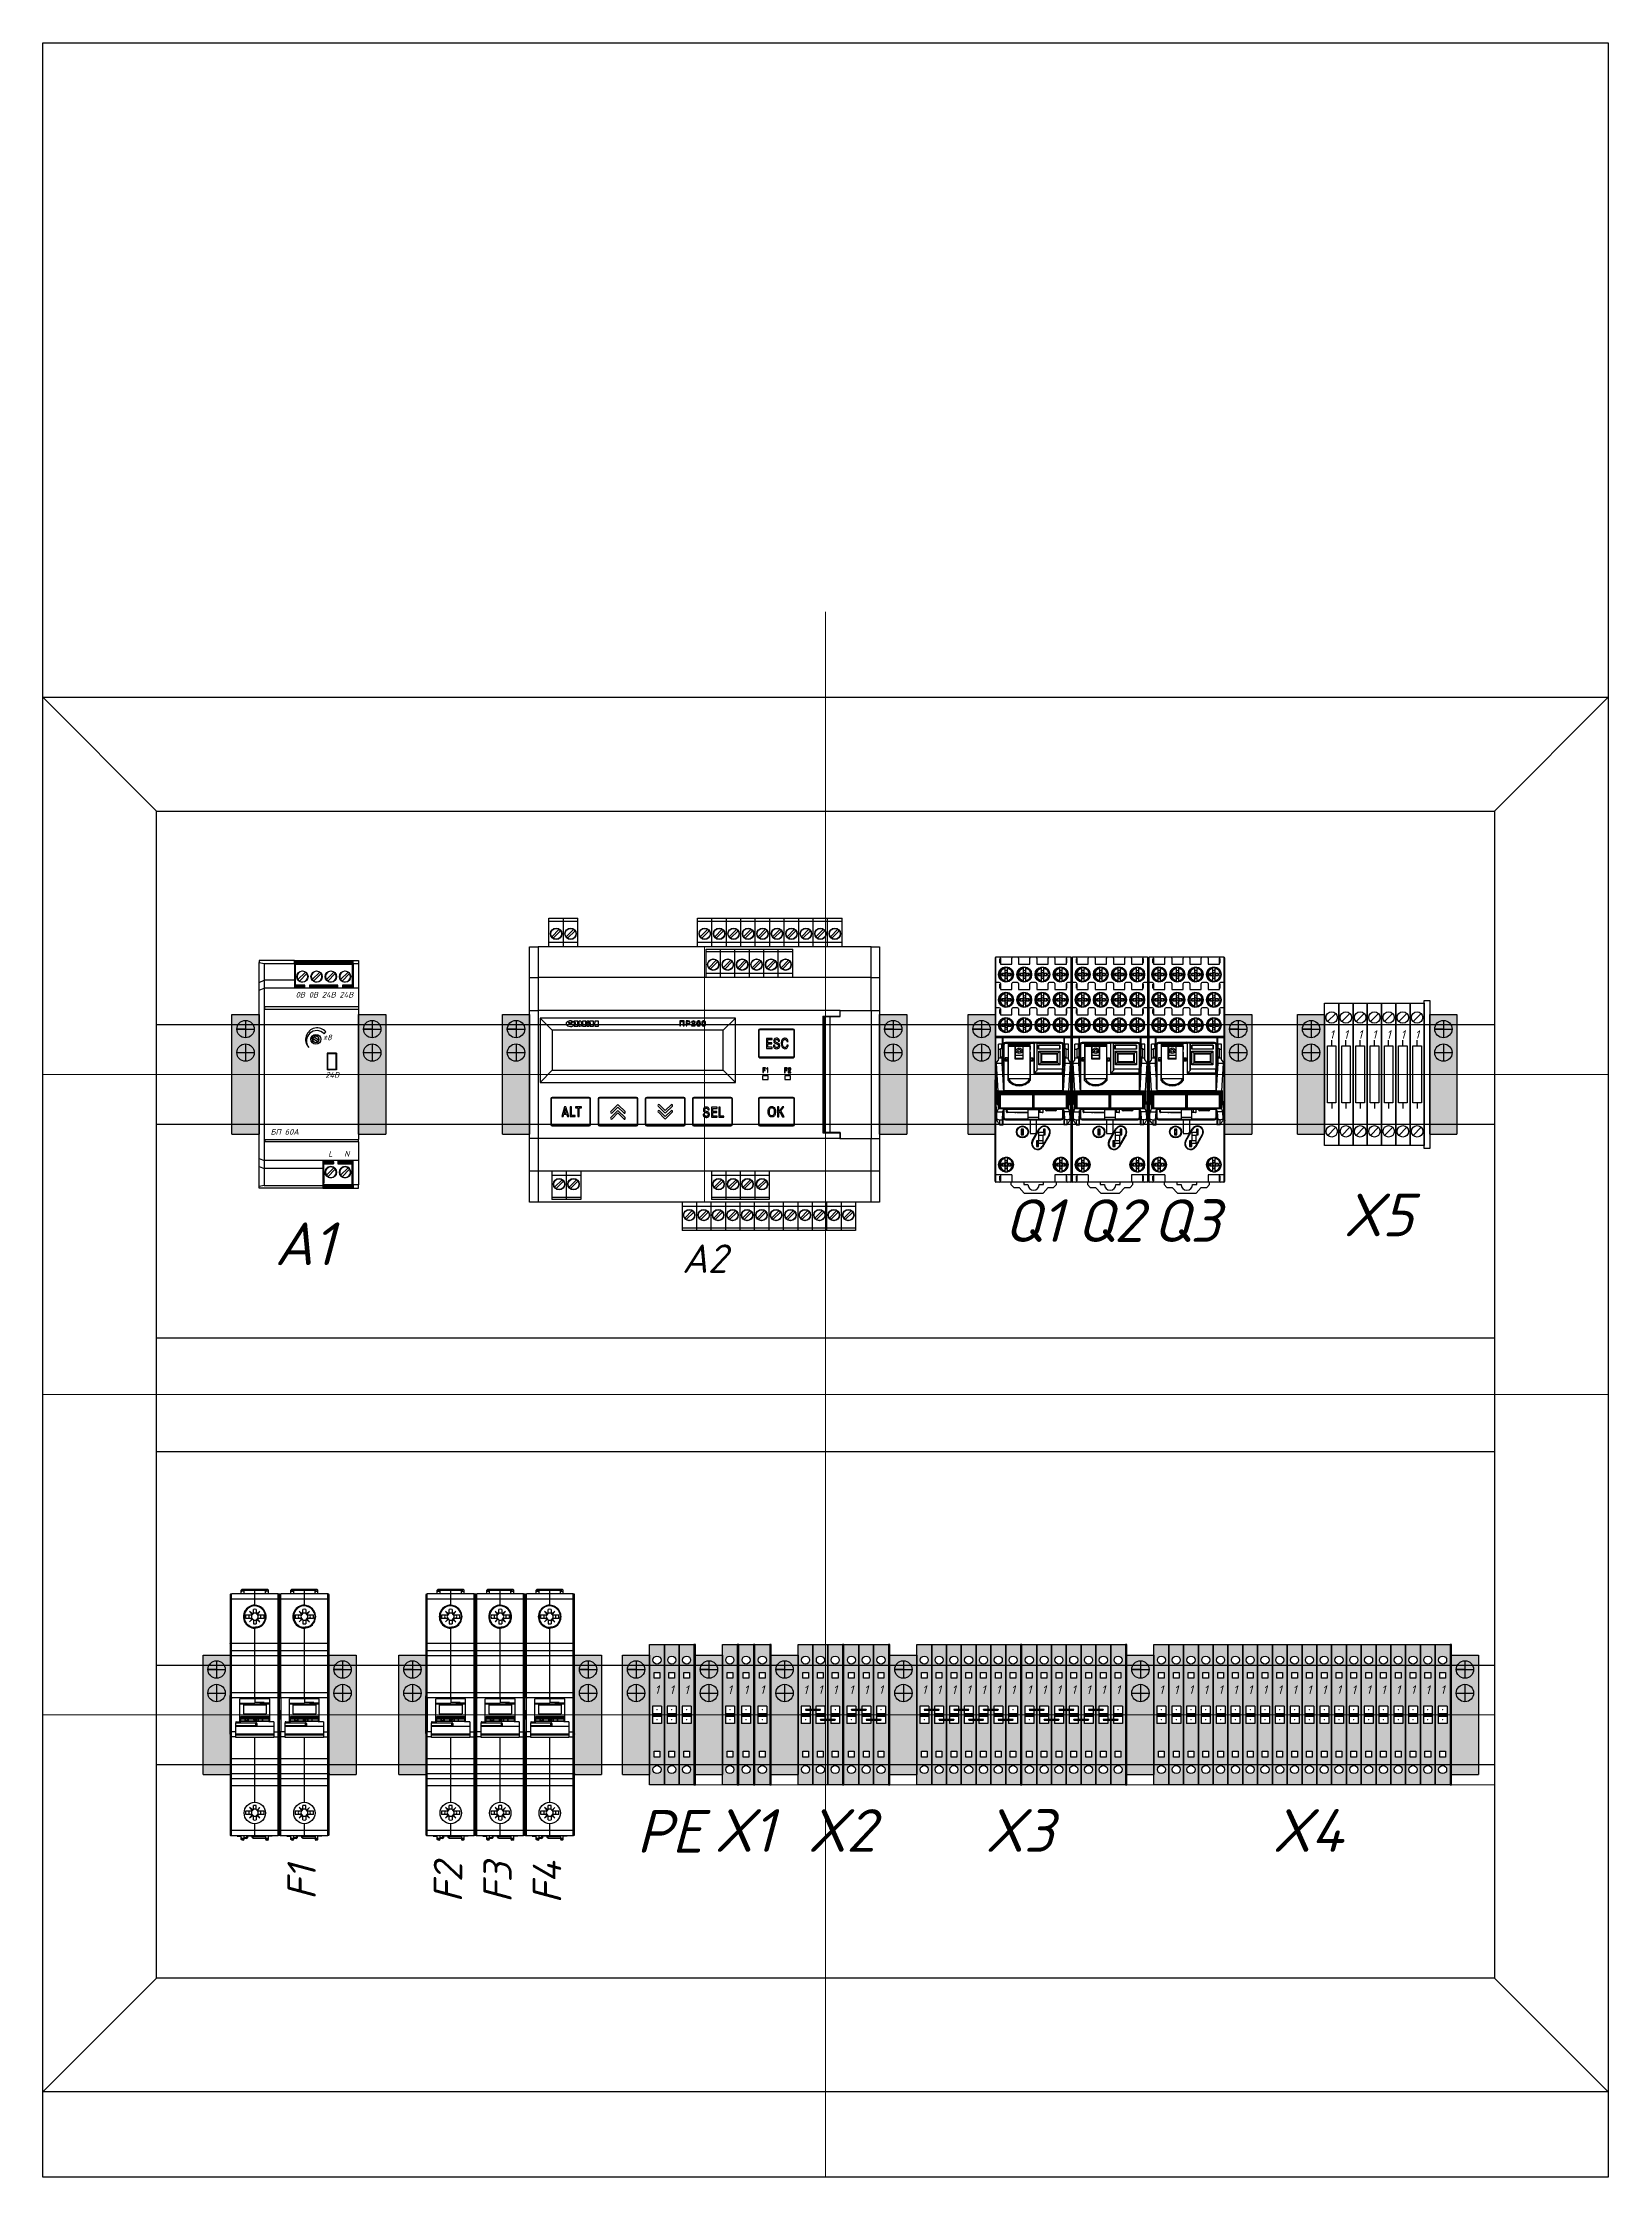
# Model space of a CAD drawing. Header units: millimetres. Extents: x 0 to 53000, y -591 to 24400.
# Drawn here: x 36369 to 36919, y 2339 to 3089 of the extents above; entities that cross this region are included whole.
import ezdxf
from ezdxf.enums import TextEntityAlignment as Align

# ---------------------------------------------------------------- set-up
doc = ezdxf.new("R2010")
doc.units = ezdxf.units.MM
doc.layers.add('INSTRUMENTS', color=7, linetype='Continuous')
doc.layers.add('размеры', color=3, linetype='Continuous')
for name, color, linetype, lineweight in [('КК перф 40х60', 6, 'Continuous', 30), ('Основная', 7, 'Continuous', 30), ('Перемычка', 6, 'Continuous', 140)]:
    doc.layers.add(name, color=color, linetype=linetype, lineweight=lineweight)
doc.layers.add('Привязки', color=2, linetype='Continuous', lineweight=0, plot=False, transparency=0.8)
doc.styles.add('текст', font='isocpeui.ttf')

msp = doc.modelspace()

# ---------------------------------------------------------------- texts
at = {"layer": 'Основная', "char_height": 15, "attachment_point": 5, "style": 'текст'}
for s, insert in [('X5', (36838.22198, 2676.99714)), ('PE', (36589.23034, 2460.3895)), ('X1', (36615.49267, 2460.71757)), ('X2', (36649.64267, 2460.7176)), ('X3', (36712.14267, 2460.71761)), ('X4', (36813.39267, 2460.71761))]:
    msp.add_mtext_dynamic_manual_height_columns(s, width=45.911677, gutter_width=50, heights=[0], dxfattribs=dict(at, insert=insert))

# ---------------------------------------------------------------- blocks, each defined once
blk = doc.blocks.new('БП60А')
at = {"layer": 'Основная', "linetype": 'Continuous', "lineweight": 30}
for p, q in [((12.42, 40), (0, 40)), ((0, 40), (0, 39.33)), ((0, 39.33), (1.8, 39.01)), ((0, 32.35), (0, 39.33)), ((1.8, 39.01), (12.42, 39.01)), ((1.8, 39.01), (1.8, 33.1)), ((12.42, 39.01), (12.42, 40)), ((12.42, 40), (33.02, 40)), ((12.42, 39.01), (12.42, 33.1)), ((12.73, 39.7), (12.73, 39.5)), ((12.73, 39.7), (32.73, 39.7)), ((12.73, 39.5), (12.73, 39.35)), ((12.73, 39.5), (32.73, 39.5)), ((12.73, 39.35), (12.73, 38.97)), ((32.73, 39.35), (12.73, 39.35)), ((12.73, 38.95), (12.73, 38.97)), ((32.73, 38.97), (12.73, 38.97)), ((12.73, 38.95), (12.73, 38.75)), ((32.73, 38.95), (12.73, 38.95)), ((12.73, 38.75), (12.73, 31.37)), ((12.73, 38.75), (32.73, 38.75)), ((32.73, 39.5), (32.73, 39.7)), ((32.73, 39.35), (32.73, 39.5)), ((32.73, 39.35), (32.73, 38.97)), ((32.73, 38.97), (32.73, 38.95)), ((32.73, 38.75), (32.73, 38.95)), ((32.73, 38.75), (32.73, 31.37)), ((33.02, 40), (35, 40)), ((33.02, 38.84), (33.02, 40)), ((33.02, 38.84), (33.02, 30.3)), ((35, 38.84), (33.02, 38.84)), ((35, 40), (35, 38.84)), ((35, 38.84), (35, 30.3)), ((0, 32.35), (1.8, 33.1)), ((0, 29.55), (0, 32.35)), ((0, 29.55), (1.8, 30.3)), ((1.8, 33.1), (1.8, 30.3)), ((12.42, 33.1), (1.8, 33.1)), ((1.8, 30.3), (1.8, -30.3)), ((12.42, 30.3), (1.8, 30.3)), ((12.42, 33.1), (12.42, 30.3)), ((35, 30.3), (12.42, 30.3)), ((16.13, 31.37), (12.73, 31.37)), ((12.73, 31.37), (12.73, 31.08)), ((12.73, 31.08), (12.73, 30.73)), ((16.13, 31.08), (12.73, 31.08)), ((12.73, 30.73), (12.73, 30.3)), ((12.73, 30.73), (16.13, 30.73)), ((13.67, 33.3), (16.3, 35.93)), ((13.67, 33.3), (16.3, 35.93)), ((16.79, 35.44), (14.16, 32.81)), ((16.13, 30.3), (16.13, 31.37)), ((16.3, 35.93), (16.3, 35.93)), ((17.73, 31.37), (17.73, 30.3)), ((27.73, 31.37), (17.73, 31.37)), ((17.73, 31.08), (27.73, 31.08)), ((17.73, 30.73), (27.73, 30.73)), ((18.67, 33.3), (21.3, 35.93)), ((18.67, 33.3), (21.3, 35.93)), ((21.79, 35.44), (19.16, 32.81)), ((21.3, 35.93), (21.3, 35.93)), ((23.67, 33.3), (26.3, 35.93)), ((23.67, 33.3), (26.3, 35.93)), ((26.79, 35.44), (24.16, 32.81)), ((26.3, 35.93), (26.3, 35.93)), ((27.73, 30.3), (27.73, 31.37)), ((31.3, 35.93), (28.67, 33.3)), ((31.3, 35.93), (28.67, 33.3)), ((29.16, 32.81), (31.79, 35.44)), ((29.33, 31.37), (29.33, 30.3)), ((32.73, 31.37), (29.33, 31.37)), ((32.73, 31.08), (29.33, 31.08)), ((29.33, 30.73), (32.73, 30.73)), ((31.3, 35.93), (31.3, 35.93)), ((32.73, 36.87), (32.73, 36.87)), ((32.73, 36.57), (32.73, 36.57)), ((32.73, 34.32), (32.73, 34.32)), ((32.73, 33.05), (32.73, 33.05)), ((32.73, 32.88), (32.73, 32.88)), ((32.73, 32.58), (32.73, 32.58)), ((32.73, 32.3), (32.73, 32.3)), ((32.73, 31.89), (32.73, 31.89)), ((32.73, 31.41), (32.73, 31.41)), ((32.73, 31.08), (32.73, 31.37)), ((32.73, 31.08), (32.73, 30.73)), ((32.73, 30.3), (32.73, 30.73)), ((35, 30.3), (35, 23.7)), ((0, -29.55), (0, 29.55)), ((35, 23.7), (2, 23.7)), ((2, 22.9), (2, 23.7)), ((2, 22.9), (35, 22.9)), ((35, 23.7), (35, 22.9)), ((35, 22.9), (35, -22.9)), ((18.7, 13.53), (18.7, 11.13)), ((21.17, 13.6), (18.77, 13.6)), ((18.87, 12.33), (18.87, 12.33)), ((18.95, 12.75), (20.65, 11.47)), ((20.99, 11.91), (19.29, 13.19)), ((20.57, 13.89), (20.62, 13.89)), ((20.63, 13.93), (20.66, 13.6)), ((23.89, 7.41), (23.89, 1.61)), ((27.19, 7.41), (23.89, 7.41)), ((23.89, 7.25), (24, 7.25)), ((23.89, 1.76), (24, 1.76)), ((27.19, 1.61), (23.89, 1.61)), ((24, 1.76), (24, 7.25)), ((24, 7.25), (24.04, 7.25)), ((24.04, 1.76), (24, 1.76)), ((27.04, 7.25), (24.04, 7.25)), ((24.04, 7.25), (24.04, 1.76)), ((24.04, 7.25), (24.04, 1.76)), ((27.04, 1.76), (24.04, 1.76)), ((24.04, 1.76), (24.04, 1.76)), ((24.48, 7.41), (24.61, 7.25)), ((24.69, 1.65), (24.68, 1.61)), ((25.12, 1.61), (25.14, 1.76)), ((26.53, 7.32), (25.38, 7.32)), ((25.38, 7.25), (25.38, 7.32)), ((26.03, 7.41), (26.03, 7.32)), ((26.03, 1.76), (26.03, 1.61)), ((26.05, 1.76), (27.04, 1.76)), ((26.53, 7.25), (26.53, 7.32)), ((26.65, 1.61), (26.65, 1.76)), ((26.88, 1.76), (26.88, 1.61)), ((27.04, 7.25), (27.04, 7.41)), ((27.04, 7.25), (27.04, 1.76)), ((27.04, 1.76), (27.04, 7.25)), ((27.04, 7.25), (27.04, 7.25)), ((27.04, 1.76), (27.04, 1.76)), ((27.04, 1.61), (27.04, 1.76)), ((27.19, 7.41), (27.19, 1.61)), ((0, -29.55), (1.8, -30.3)), ((0, -32.35), (0, -29.55)), ((2, -22.9), (35, -22.9)), ((2, -22.9), (2, -23.7)), ((35, -23.7), (2, -23.7)), ((35, -23.7), (35, -22.9)), ((35, -23.7), (35, -30.3)), ((0, -32.35), (1.8, -33.1)), ((0, -39.33), (0, -32.35)), ((22.42, -30.3), (1.8, -30.3)), ((1.8, -30.3), (1.8, -33.1)), ((22.42, -33.1), (1.8, -33.1)), ((1.8, -33.1), (1.8, -39.01)), ((35, -30.3), (22.42, -30.3)), ((22.42, -30.3), (22.42, -33.1)), ((22.42, -33.1), (22.42, -39.01)), ((22.72, -30.3), (22.72, -30.77)), ((22.72, -30.3), (22.72, -30.73)), ((22.72, -31.08), (22.72, -30.73)), ((26.12, -30.73), (22.72, -30.73)), ((22.72, -34.56), (22.72, -30.77)), ((22.72, -31.08), (22.72, -31.37)), ((26.12, -31.08), (22.72, -31.08)), ((22.72, -38.8), (22.72, -31.37)), ((22.72, -31.37), (26.12, -31.37)), ((22.72, -34.38), (22.72, -34.1)), ((22.72, -34.1), (22.72, -34.38)), ((22.72, -34.56), (22.72, -34.38)), ((22.72, -34.38), (22.72, -37.82)), ((26.28, -32.81), (23.66, -35.44)), ((23.88, -33.03), (23.88, -33.03)), ((24.15, -35.93), (26.78, -33.3)), ((24.15, -35.93), (24.15, -35.93)), ((26.12, -31.37), (26.12, -30.3)), ((26.12, -30.73), (26.12, -30.3)), ((26.12, -30.73), (26.12, -31.08)), ((26.12, -31.08), (26.12, -31.37)), ((27.72, -30.3), (27.72, -31.37)), ((32.72, -30.73), (27.72, -30.73)), ((27.72, -31.08), (32.72, -31.08)), ((27.72, -31.37), (32.72, -31.37)), ((28.66, -35.44), (31.28, -32.81)), ((31.78, -33.3), (29.15, -35.93)), ((32.72, -30.73), (32.72, -30.3)), ((32.72, -31.08), (32.72, -30.73)), ((32.72, -31.37), (32.72, -31.08)), ((32.72, -38.8), (32.72, -31.37)), ((33.02, -38.84), (33.02, -30.3)), ((35, -30.3), (35, -38.84)), ((1.8, -39.01), (0, -39.33)), ((0, -40), (0, -39.33)), ((22.42, -40), (0, -40)), ((1.8, -39.01), (22.42, -39.01)), ((22.42, -39.01), (22.42, -40)), ((22.42, -40), (33.02, -40)), ((22.72, -39.8), (22.72, -37.67)), ((22.72, -37.82), (22.72, -37.67)), ((22.72, -38.1), (22.72, -37.82)), ((22.72, -37.82), (22.72, -38.1)), ((22.72, -38.68), (22.72, -39.02)), ((22.72, -38.68), (22.72, -39.5)), ((32.72, -38.8), (22.72, -38.8)), ((22.72, -39), (22.72, -38.8)), ((22.72, -39.02), (22.72, -39)), ((22.72, -39), (32.72, -39)), ((32.72, -39.02), (22.72, -39.02)), ((22.72, -39.6), (22.72, -39.5)), ((22.72, -39.5), (32.72, -39.5)), ((22.72, -39.8), (22.72, -39.6)), ((32.72, -39.6), (22.72, -39.6)), ((22.72, -39.8), (22.72, -39.8)), ((32.72, -39.8), (22.72, -39.8)), ((22.72, -39.8), (32.72, -39.8)), ((23.66, -39.8), (27.2, -39.8)), ((23.66, -39.8), (23.66, -39.8)), ((27.2, -39.8), (23.66, -39.8)), ((27.2, -39.8), (27.2, -39.8)), ((28.23, -39.8), (31.78, -39.8)), ((28.23, -39.8), (28.23, -39.8)), ((31.78, -39.8), (28.23, -39.8)), ((31.78, -39.8), (31.78, -39.8)), ((32.72, -39), (32.72, -38.8)), ((32.72, -39), (32.72, -39.02)), ((32.72, -39.5), (32.72, -39.02)), ((32.72, -39.5), (32.72, -39.6)), ((32.72, -39.8), (32.72, -39.6)), ((32.72, -39.8), (32.72, -39.8)), ((35, -38.84), (33.02, -38.84)), ((33.02, -38.84), (33.02, -40)), ((33.02, -40), (35, -40)), ((35, -40), (35, -38.84))]:
    blk.add_line(p, q, dxfattribs=at)
at = {"layer": 'Основная'}
blk.add_line((22.83, 14.28), (23.5, 14.96), dxfattribs=at)
at = {"layer": 'Основная', "linetype": 'Continuous', "lineweight": 30, "flags": 128}
blk.add_lwpolyline([(25.11, 1.61), (25.14, 1.74), (25.14, 1.75)], dxfattribs=at)
at = {"layer": 'Основная', "linetype": 'Continuous', "lineweight": 30}
for centre, radius in [((15.23, 34.37), 2), ((20.23, 34.37), 2), ((25.23, 34.37), 2), ((30.23, 34.37), 2), ((19.97, 12.33), 1.75), ((25.22, -34.37), 2), ((30.22, -34.37), 2)]:
    blk.add_circle(centre, radius, dxfattribs=at)
for centre, radius, start, end in [((15.23, 34.37), 1.89, 55.66345, 214.33655), ((15.23, 34.37), 1.89, 214.33655, 235.66345), ((15.23, 34.37), 1.89, 235.66345, 34.33655), ((15.23, 34.37), 1.89, 34.33655, 55.66345), ((20.23, 34.37), 1.89, 55.66345, 214.33655), ((20.23, 34.37), 1.89, 214.33655, 235.66345), ((20.23, 34.37), 1.89, 235.66345, 34.33655), ((20.23, 34.37), 1.89, 34.33655, 55.66345), ((25.23, 34.37), 1.89, 55.66345, 214.33655), ((25.23, 34.37), 1.89, 214.33655, 235.66345), ((25.23, 34.37), 1.89, 235.66345, 34.33655), ((25.23, 34.37), 1.89, 34.33655, 55.66345), ((30.23, 34.37), 1.89, 55.66345, 214.33655), ((30.23, 34.37), 1.89, 214.33655, 235.66345), ((30.23, 34.37), 1.89, 235.66345, 34.33655), ((30.23, 34.37), 1.89, 34.33655, 55.66345), ((19.97, 12.33), 1.1, 157.74666, 308.25335), ((19.97, 12.33), 1.1, 180, 360), ((19.97, 12.33), 1.1, 128.25335, 157.74666), ((19.97, 12.33), 1.1, 337.74666, 128.25335), ((19.97, 12.33), 1.1, 308.25335, 337.74666), ((24.51, 7.33), 0.37, 346.20414, 11.98682), ((26.53, 7.12), 0.2, 38.36144, 90), ((25.22, -34.37), 1.89, 55.66345, 214.33655), ((25.22, -34.37), 1.89, 135.00001, 180), ((25.22, -34.37), 1.89, 180, 315.00001), ((25.22, -34.37), 1.89, 214.33655, 235.66345), ((25.22, -34.37), 2, 315, 135.00001), ((25.22, -34.37), 1.89, 235.66345, 34.33655), ((25.22, -34.37), 1.89, 34.33655, 55.66345), ((30.22, -34.37), 1.89, 55.66345, 214.33655), ((30.22, -34.37), 1.89, 135.00001, 180), ((30.22, -34.37), 1.89, 180, 315.00001), ((30.22, -34.37), 1.89, 214.33655, 235.66345), ((30.22, -34.37), 2, 315, 135.00001), ((30.22, -34.37), 1.89, 235.66345, 34.33655), ((30.22, -34.37), 1.89, 34.33655, 55.66345)]:
    blk.add_arc(centre, radius, start, end, dxfattribs=at)
at = {"layer": 'Основная'}
for centre, radius, start, end in [((20.44, 12.26), 4.08, 41.39951, 222.91682), ((20.24, 11.77), 3.61, 44.10649, 219.45754)]:
    blk.add_arc(centre, radius, start, end, dxfattribs=at)
at = {"layer": 'Основная', "linetype": 'Continuous', "lineweight": 30}
for points, knots in [([(18.32, 12.9), (18.33, 12.87), (18.36, 12.82), (18.44, 12.73), (18.55, 12.65), (18.63, 12.61), (18.69, 12.6), (18.7, 12.59)], [0, 0, 0, 0, 0.272072, 0.578372, 0.747087, 0.934967, 1, 1, 1, 1]), ([(19.35, 13.6), (19.35, 13.63), (19.34, 13.71), (19.32, 13.85), (19.32, 13.93)], [0, 0, 0, 0, 0.446832, 1, 1, 1, 1]), ([(19.37, 13.94), (19.37, 13.93), (19.38, 13.79), (19.4, 13.69), (19.41, 13.6)], [0, 0, 0, 0, 0.084804, 1, 1, 1, 1]), ([(20.6, 13.62), (20.59, 13.7), (20.58, 13.79), (20.56, 13.95), (20.56, 13.97)], [0, 0, 0, 0, 0.845018, 1, 1, 1, 1]), ([(23.95, 7.19), (23.93, 7.2), (23.91, 7.22), (23.89, 7.23), (23.89, 7.24)], [0, 0, 0, 0, 0.822444, 1, 1, 1, 1]), ([(26.05, 1.76), (25.73, 1.76), (25.11, 1.76), (24.38, 1.76), (24.04, 1.76), (23.89, 1.76)], [0, 0, 0, 0, 0.364244, 0.718058, 1, 1, 1, 1]), ([(24.49, 1.61), (24.51, 1.62), (24.56, 1.66), (24.64, 1.68), (24.68, 1.66), (24.69, 1.65)], [0, 0, 0, 0, 0.20952, 0.624981, 1, 1, 1, 1]), ([(25.38, 7.32), (25.34, 7.32), (25.22, 7.33), (25.07, 7.36), (25, 7.4), (24.97, 7.41)], [0, 0, 0, 0, 0.27482, 0.755063, 1, 1, 1, 1])]:
    blk.add_open_spline(points, degree=3, knots=knots, dxfattribs=at)
at = {"layer": 'Основная', "char_height": 2, "attachment_point": 5, "style": 'текст'}
for s, width, insert in [('0В 0В 24В 24В', 29.635, (23, 28)), ('%%P8', 4.6661, (24, 13)), ('24В', 4.6661, (25.73, -0.17)), ('БП 60А', 13.9114, (9, -20.17)), ('L   N', 13.9114, (28.03, -27.88))]:
    blk.add_mtext_dynamic_manual_height_columns(s, width=width, gutter_width=200, heights=[4.93], dxfattribs=dict(at, insert=insert))
at = {"layer": 'Основная', "style": 'текст'}
blk.add_attdef('№', text='', height=20, dxfattribs=at).set_placement((16, -52), align=Align.MIDDLE_CENTER)
blk = doc.blocks.new('Стопор на DIN')
at = {"layer": 'Основная', "true_color": 0x939598}
h = blk.add_hatch(color=252, dxfattribs=at)
h.dxf.hatch_style = 1
h.paths.add_polyline_path([(0, 21), (-9.5, 21), (-9.5, -21), (0, -21)])
at = {"layer": 'Основная'}
for p, q in [((-9.5, -21), (-9.5, 21)), ((-9.5, 21), (0, 21)), ((-4.75, 15.92), (-7.8, 15.92)), ((-7.8, 15.92), (-1.7, 15.92)), ((-4.75, 18.97), (-4.75, 12.87)), ((0, 21), (0, -21)), ((-7.8, 7.66), (-1.7, 7.66)), ((-4.75, 10.71), (-4.75, 4.6)), ((-9.5, -21), (0, -21))]:
    blk.add_line(p, q, dxfattribs=at)
for centre in [(-4.75, 15.92), (-4.75, 7.66)]:
    blk.add_circle(centre, 3.05, dxfattribs=at)
blk = doc.blocks.new('MCADID0001910_2D-top')
at = {"layer": 'Основная', "color": 7, "linetype": 'Continuous'}
for p, q in [((0, 40.9), (0, 1.95)), ((0.3, 1.65), (0.3, 41.2)), ((26.6, 41.2), (0.3, 41.2)), ((1.65, 39.15), (1.65, 40.65)), ((1.65, 40.65), (1.85, 40.65)), ((1.65, 39.95), (1.85, 39.95)), ((1.85, 39.85), (1.65, 39.85)), ((1.65, 39.15), (1.85, 39.15)), ((1.85, 40.8), (1.85, 38.7)), ((1.85, 38.7), (5.85, 38.7)), ((3.55, 35.6), (3.55, 37.57)), ((4.35, 35.6), (4.35, 37.57)), ((5.85, 38.7), (5.85, 40.8)), ((8.25, 40.8), (8.25, 38.7)), ((8.25, 38.7), (12.25, 38.7)), ((9.95, 35.6), (9.95, 37.57)), ((10.75, 35.6), (10.75, 37.57)), ((12.25, 38.7), (12.25, 40.8)), ((14.65, 40.8), (14.65, 38.7)), ((14.65, 38.7), (18.65, 38.7)), ((16.35, 35.6), (16.35, 37.57)), ((17.15, 35.6), (17.15, 37.57)), ((18.65, 38.7), (18.65, 40.8)), ((21.05, 40.8), (21.05, 38.7)), ((21.05, 38.7), (25.05, 38.7)), ((22.75, 35.6), (22.75, 37.57)), ((23.55, 35.6), (23.55, 37.57)), ((25.05, 38.7), (25.05, 40.8)), ((25.25, 40.65), (25.05, 40.65)), ((25.05, 39.95), (25.25, 39.95)), ((25.25, 39.85), (25.05, 39.85)), ((25.25, 39.15), (25.05, 39.15)), ((25.25, 39.15), (25.25, 40.65)), ((26.6, 41.2), (26.6, 1.65)), ((26.9, 1.65), (26.9, 40.9)), ((1.45, 32.3), (0.3, 32.3)), ((1.65, 30.25), (1.65, 31.75)), ((1.65, 31.75), (1.85, 31.75)), ((1.65, 31.05), (1.85, 31.05)), ((1.85, 30.95), (1.65, 30.95)), ((1.65, 30.25), (1.85, 30.25)), ((1.85, 31.9), (1.85, 29.8)), ((2.35, 34.7), (2.35, 35.5)), ((3.45, 35.5), (2.35, 35.5)), ((2.35, 34.7), (3.45, 34.7)), ((2.55, 35.5), (2.55, 34.7)), ((3.55, 32.63), (3.55, 34.6)), ((4.35, 32.63), (4.35, 34.6)), ((5.55, 35.5), (4.45, 35.5)), ((4.45, 34.7), (5.55, 34.7)), ((5.35, 34.7), (5.35, 35.5)), ((5.55, 35.5), (5.55, 34.7)), ((5.85, 29.8), (5.85, 31.9)), ((7.85, 32.3), (6.25, 32.3)), ((8.25, 31.9), (8.25, 29.8)), ((8.75, 34.7), (8.75, 35.5)), ((9.85, 35.5), (8.75, 35.5)), ((8.75, 34.7), (9.85, 34.7)), ((8.95, 35.5), (8.95, 34.7)), ((9.95, 32.63), (9.95, 34.6)), ((10.75, 32.63), (10.75, 34.6)), ((11.95, 35.5), (10.85, 35.5)), ((10.85, 34.7), (11.95, 34.7)), ((11.75, 34.7), (11.75, 35.5)), ((11.95, 35.5), (11.95, 34.7)), ((12.25, 29.8), (12.25, 31.9)), ((14.25, 32.3), (12.65, 32.3)), ((14.65, 31.9), (14.65, 29.8)), ((15.15, 34.7), (15.15, 35.5)), ((16.25, 35.5), (15.15, 35.5)), ((15.15, 34.7), (16.25, 34.7)), ((15.35, 35.5), (15.35, 34.7)), ((16.35, 32.63), (16.35, 34.6)), ((17.15, 32.63), (17.15, 34.6)), ((18.35, 35.5), (17.25, 35.5)), ((17.25, 34.7), (18.35, 34.7)), ((18.15, 34.7), (18.15, 35.5)), ((18.35, 35.5), (18.35, 34.7)), ((18.65, 29.8), (18.65, 31.9)), ((20.65, 32.3), (19.05, 32.3)), ((21.05, 31.9), (21.05, 29.8)), ((21.55, 34.7), (21.55, 35.5)), ((22.65, 35.5), (21.55, 35.5)), ((21.55, 34.7), (22.65, 34.7)), ((21.75, 35.5), (21.75, 34.7)), ((22.75, 32.63), (22.75, 34.6)), ((23.55, 32.63), (23.55, 34.6)), ((24.75, 35.5), (23.65, 35.5)), ((23.65, 34.7), (24.75, 34.7)), ((24.55, 34.7), (24.55, 35.5)), ((24.75, 35.5), (24.75, 34.7)), ((25.05, 29.8), (25.05, 31.9)), ((25.25, 31.75), (25.05, 31.75)), ((25.05, 31.05), (25.25, 31.05)), ((25.25, 30.95), (25.05, 30.95)), ((25.25, 30.25), (25.05, 30.25)), ((25.25, 30.25), (25.25, 31.75)), ((26.6, 32.3), (25.45, 32.3)), ((1.45, 23.4), (0.3, 23.4)), ((1.65, 21.35), (1.65, 22.85)), ((1.65, 22.85), (1.85, 22.85)), ((1.85, 29.8), (5.85, 29.8)), ((1.85, 23), (1.85, 20.9)), ((2.35, 25.8), (2.35, 26.6)), ((3.45, 26.6), (2.35, 26.6)), ((2.35, 25.8), (3.45, 25.8)), ((2.55, 26.6), (2.55, 25.8)), ((3.55, 26.7), (3.55, 28.67)), ((3.55, 23.73), (3.55, 25.7)), ((4.35, 26.7), (4.35, 28.67)), ((4.35, 23.73), (4.35, 25.7)), ((5.55, 26.6), (4.45, 26.6)), ((4.45, 25.8), (5.55, 25.8)), ((5.35, 25.8), (5.35, 26.6)), ((5.55, 26.6), (5.55, 25.8)), ((5.85, 20.9), (5.85, 23)), ((7.85, 23.4), (6.25, 23.4)), ((8.25, 29.8), (12.25, 29.8)), ((8.25, 23), (8.25, 20.9)), ((8.75, 25.8), (8.75, 26.6)), ((9.85, 26.6), (8.75, 26.6)), ((8.75, 25.8), (9.85, 25.8)), ((8.95, 26.6), (8.95, 25.8)), ((9.95, 26.7), (9.95, 28.67)), ((9.95, 23.73), (9.95, 25.7)), ((10.75, 26.7), (10.75, 28.67)), ((10.75, 23.73), (10.75, 25.7)), ((11.95, 26.6), (10.85, 26.6)), ((10.85, 25.8), (11.95, 25.8)), ((11.75, 25.8), (11.75, 26.6)), ((11.95, 26.6), (11.95, 25.8)), ((12.25, 20.9), (12.25, 23)), ((14.25, 23.4), (12.65, 23.4)), ((14.65, 29.8), (18.65, 29.8)), ((14.65, 23), (14.65, 20.9)), ((15.15, 25.8), (15.15, 26.6)), ((16.25, 26.6), (15.15, 26.6)), ((15.15, 25.8), (16.25, 25.8)), ((15.35, 26.6), (15.35, 25.8)), ((16.35, 26.7), (16.35, 28.67)), ((16.35, 23.73), (16.35, 25.7)), ((17.15, 26.7), (17.15, 28.67)), ((17.15, 23.73), (17.15, 25.7)), ((18.35, 26.6), (17.25, 26.6)), ((17.25, 25.8), (18.35, 25.8)), ((18.15, 25.8), (18.15, 26.6)), ((18.35, 26.6), (18.35, 25.8)), ((18.65, 20.9), (18.65, 23)), ((20.65, 23.4), (19.05, 23.4)), ((21.05, 29.8), (25.05, 29.8)), ((21.05, 23), (21.05, 20.9)), ((21.55, 25.8), (21.55, 26.6)), ((22.65, 26.6), (21.55, 26.6)), ((21.55, 25.8), (22.65, 25.8)), ((21.75, 26.6), (21.75, 25.8)), ((22.75, 26.7), (22.75, 28.67)), ((22.75, 23.73), (22.75, 25.7)), ((23.55, 26.7), (23.55, 28.67)), ((23.55, 23.73), (23.55, 25.7)), ((24.75, 26.6), (23.65, 26.6)), ((23.65, 25.8), (24.75, 25.8)), ((24.55, 25.8), (24.55, 26.6)), ((24.75, 26.6), (24.75, 25.8)), ((25.05, 20.9), (25.05, 23)), ((25.25, 22.85), (25.05, 22.85)), ((25.25, 21.35), (25.25, 22.85)), ((26.6, 23.4), (25.45, 23.4)), ((1.65, 22.15), (1.85, 22.15)), ((1.85, 22.05), (1.65, 22.05)), ((1.65, 21.35), (1.85, 21.35)), ((1.85, 20.9), (5.85, 20.9)), ((2.35, 16.9), (2.35, 17.7)), ((3.45, 17.7), (2.35, 17.7)), ((2.35, 16.9), (3.45, 16.9)), ((2.55, 17.7), (2.55, 16.9)), ((3.55, 17.8), (3.55, 19.77)), ((3.55, 14.83), (3.55, 16.8)), ((4.35, 17.8), (4.35, 19.77)), ((4.35, 14.83), (4.35, 16.8)), ((5.55, 17.7), (4.45, 17.7)), ((4.45, 16.9), (5.55, 16.9)), ((5.35, 16.9), (5.35, 17.7)), ((5.55, 17.7), (5.55, 16.9)), ((8.25, 20.9), (12.25, 20.9)), ((8.75, 16.9), (8.75, 17.7)), ((9.85, 17.7), (8.75, 17.7)), ((8.75, 16.9), (9.85, 16.9)), ((8.95, 17.7), (8.95, 16.9)), ((9.95, 17.8), (9.95, 19.77)), ((9.95, 14.83), (9.95, 16.8)), ((10.75, 17.8), (10.75, 19.77)), ((10.75, 14.83), (10.75, 16.8)), ((11.95, 17.7), (10.85, 17.7)), ((10.85, 16.9), (11.95, 16.9)), ((11.75, 16.9), (11.75, 17.7)), ((11.95, 17.7), (11.95, 16.9)), ((14.65, 20.9), (18.65, 20.9)), ((15.15, 16.9), (15.15, 17.7)), ((16.25, 17.7), (15.15, 17.7)), ((15.15, 16.9), (16.25, 16.9)), ((15.35, 17.7), (15.35, 16.9)), ((16.35, 17.8), (16.35, 19.77)), ((16.35, 14.83), (16.35, 16.8)), ((17.15, 17.8), (17.15, 19.77)), ((17.15, 14.83), (17.15, 16.8)), ((18.35, 17.7), (17.25, 17.7)), ((17.25, 16.9), (18.35, 16.9)), ((18.15, 16.9), (18.15, 17.7)), ((18.35, 17.7), (18.35, 16.9)), ((21.05, 20.9), (25.05, 20.9)), ((21.55, 16.9), (21.55, 17.7)), ((22.65, 17.7), (21.55, 17.7)), ((21.55, 16.9), (22.65, 16.9)), ((21.75, 17.7), (21.75, 16.9)), ((22.75, 17.8), (22.75, 19.77)), ((22.75, 14.83), (22.75, 16.8)), ((23.55, 17.8), (23.55, 19.77)), ((23.55, 14.83), (23.55, 16.8)), ((24.75, 17.7), (23.65, 17.7)), ((23.65, 16.9), (24.75, 16.9)), ((24.55, 16.9), (24.55, 17.7)), ((24.75, 17.7), (24.75, 16.9)), ((25.05, 22.15), (25.25, 22.15)), ((25.25, 22.05), (25.05, 22.05)), ((25.25, 21.35), (25.05, 21.35)), ((26.9, 13.3), (0, 13.3)), ((0.3, 13), (26.6, 13)), ((2.37, 10.59), (1.15, 10.59)), ((1.15, 5.19), (1.15, 10.59)), ((1.15, 8.84), (1.9, 8.84)), ((1.9, 9.1), (2.5, 9.1)), ((1.9, 6.1), (1.9, 9.1)), ((2.5, 13), (2.5, 3.01)), ((2.8, 3.01), (2.8, 13)), ((2.95, -5.13), (2.95, 10.57)), ((3, 10.5), (2.95, 10.55)), ((3, 10.5), (3.2, 10.5)), ((3, 10.5), (3, -5.82)), ((3.2, -5.82), (3.2, 10.5)), ((3.65, 11.25), (3.7, 11.2)), ((3.65, 11.25), (23.25, 11.25)), ((13.67, 11.2), (3.7, 11.2)), ((3.7, 11), (3.7, 11.2)), ((3.7, 11), (13.81, 11)), ((4.57, 10.8), (4.57, 5.53)), ((4.57, 10.8), (12.33, 10.8)), ((12.32, 10.32), (4.58, 10.32)), ((12.32, 10.17), (4.58, 10.17)), ((4.58, 9.94), (4.7, 9.94)), ((4.6, 9.95), (4.6, 8.75)), ((4.6, 7.85), (4.6, 5.53)), ((4.7, -1.52), (4.7, 10.06)), ((4.7, 10.06), (7.06, 10.06)), ((4.7, 10.05), (7.06, 10.05)), ((7.06, 9.77), (4.7, 9.77)), ((13.45, 11.37), (6.38, 11.25)), ((7.06, 5.31), (7.06, 10.06)), ((7.06, 9.94), (9.86, 9.94)), ((9.86, 9.84), (7.06, 9.84)), ((7.2, 5.64), (7.2, 9.84)), ((7.22, 9.84), (7.22, 9.94)), ((7.82, 9.84), (7.82, 9.94)), ((9.23, 11.25), (13.45, 11.32)), ((9.7, 9.84), (9.7, 5.64)), ((9.86, 5.31), (9.86, 10.06)), ((9.86, 10.06), (12.2, 10.06)), ((9.86, 10.05), (12.2, 10.05)), ((12.2, 9.77), (9.86, 9.77)), ((12.2, 10.06), (12.2, -1.52)), ((12.2, 9.94), (12.32, 9.94)), ((12.3, 9.95), (12.3, 8.75)), ((12.3, 7.85), (12.3, 5.53)), ((12.33, 5.53), (12.33, 10.8)), ((13.45, 11.37), (13.45, 11.25)), ((20.52, 11.25), (13.45, 11.37)), ((17.67, 11.25), (13.45, 11.32)), ((13.67, 11.2), (14.55, 11.21)), ((13.67, 11.2), (13.67, 0.32)), ((14.69, 11.01), (13.81, 11)), ((13.81, 0.46), (13.81, 11)), ((14.55, 11.23), (14.55, 11.21)), ((23.23, 11.23), (14.55, 11.23)), ((14.69, 11.01), (14.69, 1.34)), ((14.69, 11.01), (14.75, 11.01)), ((14.75, 11.03), (23.23, 11.03)), ((14.75, 1.48), (14.75, 11.01)), ((15.29, 10.31), (15.3, 8.9)), ((22.81, 10.31), (15.29, 10.31)), ((15.3, 8.9), (15.3, 10.3)), ((15.3, 10.3), (22.8, 10.3)), ((22.8, 8.9), (15.3, 8.9)), ((15.35, 3.39), (15.35, 8.21)), ((15.35, 8.21), (22.75, 8.21)), ((15.35, 8.21), (16.04, 7.51)), ((16.04, 7.51), (16.04, 4.09)), ((22.06, 7.51), (16.04, 7.51)), ((22.06, 7.51), (22.75, 8.21)), ((22.06, 4.09), (22.06, 7.51)), ((22.75, 8.21), (22.75, 3.39)), ((22.8, 8.9), (22.81, 10.31)), ((22.81, 10.31), (22.8, 10.3)), ((22.8, 10.3), (22.8, 8.9)), ((23.23, 11.23), (23.25, 11.25)), ((23.23, 11.23), (23.23, 11.03)), ((23.73, 10.53), (23.73, 2)), ((23.73, 10.53), (23.93, 10.53)), ((23.95, 10.55), (23.93, 10.53)), ((23.93, 1.92), (23.93, 10.53)), ((23.95, -4.99), (23.95, 10.57)), ((23.97, 7.55), (23.97, 10.25)), ((24.1, 13), (24.1, 3.01)), ((24.4, 3.01), (24.4, 13)), ((24.4, 9.1), (25, 9.1)), ((25.75, 10.59), (24.52, 10.59)), ((25, 6.1), (25, 9.1)), ((25, 8.84), (25.75, 8.84)), ((25.75, 5.19), (25.75, 10.59)), ((0.35, 3.1), (0, 3.1)), ((0.35, 1.95), (0, 1.95)), ((0.2, 1.65), (0.2, 1.67)), ((0.35, 1.65), (0.2, 1.65)), ((0.3, 2.8), (0.35, 2.8)), ((1.15, 5.19), (0.35, 4.13)), ((0.35, 4.13), (0.35, -6.41)), ((0.41, 3.99), (2.41, 3.99)), ((0.41, 3.99), (0.99, -5.83)), ((2.39, 5.74), (1.15, 5.74)), ((2.5, 6.1), (1.9, 6.1)), ((2.39, 6.1), (2.39, 5.74)), ((2.41, 3.99), (2.99, -5.82)), ((2.8, 3.01), (2.5, 3.01)), ((2.59, 0.99), (2.95, 0.99)), ((2.8, 3.01), (2.73, 2.72)), ((4.37, 5.8), (3.6, 5.8)), ((3.6, 5.8), (3.6, 4.7)), ((3.7, 5.73), (3.6, 5.73)), ((3.6, 5.38), (3.7, 5.38)), ((3.6, 5.28), (3.7, 5.38)), ((3.6, 5.18), (3.7, 5.08)), ((3.7, 5.08), (3.6, 5.08)), ((3.6, 4.73), (3.7, 4.73)), ((4.37, 4.7), (3.6, 4.7)), ((3.63, 5.8), (3.7, 5.73)), ((3.67, 4.7), (3.7, 4.73)), ((3.7, 5.8), (3.7, 5.73)), ((3.7, 5.38), (3.7, 5.08)), ((3.7, 4.73), (3.7, 4.7)), ((3.76, 4.75), (3.76, 5.8)), ((4.57, 4.75), (3.76, 4.75)), ((3.95, 4.75), (3.95, 4.7)), ((4.7, 5.53), (4.3, 5.53)), ((4.3, 4.83), (4.3, 5.53)), ((4.3, 4.83), (4.7, 4.83)), ((4.57, 4.83), (4.57, 4.75)), ((4.57, -2.14), (4.57, 4.5)), ((4.58, 4.49), (4.58, 4.75)), ((4.6, 1.93), (4.58, 1.92)), ((4.58, 1.91), (4.7, 1.91)), ((4.7, 1.8), (4.59, 1.8)), ((4.59, -0.3), (4.59, 1.8)), ((4.6, 4.83), (4.6, 3.45)), ((4.6, 3.1), (4.6, 1.93)), ((4.7, 1.93), (4.6, 1.93)), ((9.86, 5.31), (7.06, 5.31)), ((9.7, 6.64), (7.2, 6.64)), ((9.7, 5.64), (7.2, 5.64)), ((12.6, 5.53), (12.2, 5.53)), ((12.2, 4.83), (12.6, 4.83)), ((12.3, 1.93), (12.2, 1.93)), ((12.2, 1.91), (12.32, 1.91)), ((12.31, 1.8), (12.2, 1.8)), ((12.3, 4.83), (12.3, 3.45)), ((12.3, 3.1), (12.3, 1.93)), ((12.3, 1.93), (12.32, 1.92)), ((12.31, 1.8), (12.31, -0.3)), ((12.32, 4.75), (12.32, 4.49)), ((12.33, 4.75), (12.33, 4.83)), ((13.14, 4.75), (12.33, 4.75)), ((12.33, 4.5), (12.33, -2.14)), ((12.53, 5.8), (13.3, 5.8)), ((13.3, 4.7), (12.53, 4.7)), ((12.6, 5.53), (12.6, 4.83)), ((13.14, 5.8), (13.14, 4.75)), ((13.3, 4.7), (13.3, 5.8)), ((13.67, 0.32), (14.69, 1.34)), ((13.67, 0.32), (23.9, 0.32)), ((23.7, 0.46), (13.81, 0.46)), ((14.75, 2), (23.73, 2)), ((15.35, 3.39), (16.04, 4.09)), ((22.75, 3.39), (15.35, 3.39)), ((16.04, 4.09), (22.06, 4.09)), ((16.25, 7.2), (16.26, 7.19)), ((16.26, 7.19), (16.26, 4.4)), ((16.26, 7.19), (21.84, 7.19)), ((21.84, 4.4), (16.26, 4.4)), ((16.35, 7.3), (16.36, 7.29)), ((16.36, 4.3), (16.36, 7.29)), ((21.74, 7.29), (16.36, 7.29)), ((16.36, 4.3), (21.74, 4.3)), ((21.75, 7.3), (21.74, 7.29)), ((21.74, 7.29), (21.74, 4.3)), ((21.75, 4.3), (21.74, 4.3)), ((21.85, 7.2), (21.84, 7.19)), ((21.84, 4.4), (21.84, 7.19)), ((21.85, 4.4), (21.84, 4.4)), ((22.75, 3.39), (22.06, 4.09)), ((23.7, 0.46), (23.73, 2)), ((23.7, 0.46), (23.7, -5.82)), ((24.48, 3.99), (23.9, -5.82)), ((23.93, 1.92), (23.9, 0.32)), ((23.9, -5.82), (23.9, 0.32)), ((23.95, 0.99), (24.3, 0.99)), ((24.17, 2.72), (24.1, 3.01)), ((24.4, 3.01), (24.1, 3.01)), ((25, 6.1), (24.4, 6.1)), ((24.48, 3.99), (26.48, 3.99)), ((24.5, 6.1), (24.5, 5.74)), ((25.75, 5.74), (24.5, 5.74)), ((26.55, 4.13), (25.75, 5.19)), ((25.9, -5.83), (26.48, 3.99)), ((26.55, 4.13), (26.55, -6.41)), ((26.9, 3.1), (26.55, 3.1)), ((26.55, 2.8), (26.6, 2.8)), ((26.9, 1.95), (26.55, 1.95)), ((26.9, 1.65), (26.55, 1.65)), ((0, -1.95), (0.35, -1.95)), ((0, -37.5), (0, -1.95)), ((0, -3.1), (0.35, -3.1)), ((0.35, -1.65), (0.2, -1.65)), ((0.2, -1.67), (0.2, -1.65)), ((0.3, -37.8), (0.3, -1.65)), ((0.35, -2.8), (0.3, -2.8)), ((0.35, -6.41), (0.36, -9.57)), ((0.87, -5.71), (0.78, -5.71)), ((0.78, -10.51), (0.78, -5.71)), ((25.9, -5.83), (0.99, -5.83)), ((25.9, -5.91), (1, -5.91)), ((25.89, -6.01), (1, -6.01)), ((25.88, -6.11), (1.01, -6.11)), ((25.88, -6.21), (1.01, -6.21)), ((25.87, -6.32), (1.02, -6.32)), ((25.87, -6.42), (1.03, -6.42)), ((25.86, -6.52), (1.03, -6.52)), ((25.85, -6.62), (1.04, -6.62)), ((1.04, -6.69), (1.04, -6.76)), ((25.85, -6.72), (1.04, -6.72)), ((1.04, -6.8), (1.04, -12.12)), ((25.85, -6.75), (1.2, -6.75)), ((1.34, -6.76), (25.85, -6.76)), ((1.34, -12.11), (1.34, -6.76)), ((1.64, -7.11), (25.24, -7.11)), ((1.64, -11.91), (1.64, -7.11)), ((1.84, -7.11), (1.84, -11.91)), ((2.69, -0.71), (2.95, -0.71)), ((23.9, -5.82), (2.99, -5.82)), ((4.58, -1.2), (4.59, -0.3)), ((4.7, -1.2), (4.58, -1.2)), ((4.7, -0.3), (4.59, -0.3)), ((12.2, -1.52), (4.7, -1.52)), ((12.31, -0.3), (12.2, -0.3)), ((12.32, -1.2), (12.2, -1.2)), ((12.31, -0.3), (12.32, -1.2)), ((13.24, -11.91), (13.24, -7.11)), ((13.44, -7.11), (13.44, -11.91)), ((13.64, -7.11), (13.64, -11.91)), ((23.97, -4.45), (23.97, -0.25)), ((23.97, -0.71), (24.2, -0.71)), ((25.04, -11.91), (25.04, -7.11)), ((25.24, -7.11), (25.24, -11.91)), ((25.85, -12.11), (25.85, -6.76)), ((25.9, -5.84), (25.9, -5.83)), ((26.11, -5.71), (26.02, -5.71)), ((26.11, -10.51), (26.11, -5.71)), ((26.55, -6.41), (26.53, -9.56)), ((26.9, -1.65), (26.55, -1.65)), ((26.55, -1.95), (26.9, -1.95)), ((26.6, -2.8), (26.55, -2.8)), ((26.55, -3.1), (26.9, -3.1)), ((26.6, -1.65), (26.6, -37.8)), ((26.9, -37.5), (26.9, -1.65)), ((0.3, -14.8), (0.48, -14.8)), ((0.37, -11.44), (0.37, -11.62)), ((0.37, -11.62), (0.51, -15.59)), ((0.51, -15.59), (0.64, -13.09)), ((1.04, -12.12), (0.64, -13.09)), ((0.64, -13.09), (2.64, -13.09)), ((0.78, -10.51), (0.87, -10.51)), ((25.85, -12.11), (1.34, -12.11)), ((25.24, -11.91), (1.64, -11.91)), ((2.64, -13.09), (2.49, -16.01)), ((2.99, -12.24), (2.64, -13.09)), ((2.8, -17.7), (2.8, -12.7)), ((2.95, -15.28), (2.95, -12.34)), ((23.9, -12.24), (2.99, -12.24)), ((3, -12.24), (3, -15.2)), ((3.2, -12.18), (3.9, -12.15)), ((3.2, -15.2), (3.2, -12.24)), ((3.45, -12.19), (3.45, -12.17)), ((11.24, -12.19), (3.45, -12.19)), ((3.9, -12.15), (10.8, -12.15)), ((4.04, -12.24), (4.04, -13.17)), ((4.04, -13.17), (4.05, -13.16)), ((4.05, -13.16), (4.05, -12.24)), ((4.19, -12.24), (4.19, -12.81)), ((11.65, -13.42), (4.29, -13.42)), ((4.69, -13.31), (11.65, -13.31)), ((6.94, -13.41), (6.94, -13.31)), ((6.95, -13.41), (7.41, -13.41)), ((7.41, -13.31), (7.41, -13.41)), ((7.8, -13.4), (7.41, -13.41)), ((7.8, -13.4), (7.8, -13.31)), ((7.8, -13.4), (9.33, -13.4)), ((8.45, -13.4), (8.45, -13.31)), ((9.32, -13.31), (9.32, -13.4)), ((10.77, -13.4), (11.65, -13.4)), ((10.78, -13.4), (10.78, -13.31)), ((10.8, -12.15), (11.49, -12.18)), ((11.24, -12.17), (11.24, -12.19)), ((11.65, -15.75), (11.65, -12.24)), ((11.65, -12.27), (15.25, -12.27)), ((15.25, -12.24), (15.25, -15.75)), ((15.25, -13.31), (15.39, -13.31)), ((16.61, -13.42), (15.25, -13.42)), ((16.1, -12.15), (15.4, -12.18)), ((15.65, -12.19), (15.65, -12.17)), ((15.65, -12.19), (23.44, -12.19)), ((15.89, -12.81), (15.89, -12.24)), ((23, -12.15), (16.1, -12.15)), ((16.85, -13.16), (16.86, -13.17)), ((16.86, -13.17), (16.86, -12.24)), ((17.65, -12.3), (17.65, -12.24)), ((17.8, -12.6), (17.75, -12.6)), ((17.8, -12.6), (17.8, -12.24)), ((21.4, -12.7), (17.9, -12.7)), ((17.9, -12.74), (17.9, -12.7)), ((21.14, -12.8), (18.15, -12.8)), ((18.35, -12.65), (20.95, -12.65)), ((21.4, -12.7), (21.4, -12.73)), ((21.5, -12.24), (21.5, -12.6)), ((21.54, -12.6), (21.5, -12.6)), ((21.64, -12.24), (21.64, -12.3)), ((23.69, -12.18), (23, -12.15)), ((23.44, -12.17), (23.44, -12.19)), ((23.7, -12.24), (23.7, -15.2)), ((23.9, -15.2), (23.9, -12.24)), ((23.9, -12.24), (24.25, -13.09)), ((23.95, -15.28), (23.95, -12.36)), ((23.97, -14.95), (23.97, -12.42)), ((24.1, -12.72), (24.1, -17.69)), ((26.25, -13.09), (24.25, -13.09)), ((24.25, -13.09), (24.41, -16.01)), ((26.25, -13.09), (25.85, -12.11)), ((26.02, -10.51), (26.11, -10.51)), ((26.38, -15.59), (26.25, -13.09)), ((26.38, -15.59), (26.52, -11.61)), ((26.6, -14.8), (26.41, -14.8)), ((26.52, -11.45), (26.52, -11.61)), ((0.3, -16.07), (0.61, -16.07)), ((0.51, -15.59), (1.49, -16.01)), ((0.61, -15.64), (0.61, -16.07)), ((1.49, -16.01), (2.49, -16.01)), ((1.6, -16.01), (1.6, -17.69)), ((1.6, -17.69), (1.6, -17.7)), ((1.6, -17.7), (2.8, -17.7)), ((2.5, -16.01), (2.5, -17.31)), ((2.95, -15.25), (3, -15.2)), ((3.2, -15.2), (3, -15.2)), ((3.7, -15.9), (3.65, -15.95)), ((23.25, -15.95), (3.65, -15.95)), ((11.65, -15.7), (3.7, -15.7)), ((3.7, -15.9), (3.7, -15.7)), ((3.7, -15.9), (23.2, -15.9)), ((10, -19.2), (9.2, -19.2)), ((9.2, -19.2), (9.2, -21.2)), ((9.9, -19.25), (9.2, -19.25)), ((9.9, -21.15), (9.2, -21.15)), ((9.2, -21.2), (10, -21.2)), ((9.5, -21.15), (9.5, -19.25)), ((9.9, -19.4), (9.5, -19.4)), ((9.5, -19.6), (9.9, -19.6)), ((9.9, -20.8), (9.5, -20.8)), ((9.5, -21), (9.9, -21)), ((9.9, -19.25), (9.9, -21.15)), ((10, -21.2), (10, -19.2)), ((15.25, -15.11), (11.65, -15.11)), ((11.65, -15.75), (15.25, -15.75)), ((12.3, -15.95), (12.3, -20.8)), ((12.3, -20.8), (14.18, -20.8)), ((13.09, -23.3), (15.48, -19.15)), ((13.26, -23.4), (15.65, -19.25)), ((14.6, -20.08), (14.18, -20.8)), ((14.6, -20.08), (14.6, -15.95)), ((23.2, -15.7), (15.25, -15.7)), ((17, -20.45), (15.3, -20.45)), ((15.3, -20.45), (15.3, -23.35)), ((15.3, -21.3), (16.9, -21.3)), ((15.65, -19.25), (15.48, -19.15)), ((18.95, -21.15), (16.55, -25.3)), ((19.12, -21.25), (16.72, -25.4)), ((16.9, -21.2), (17.6, -21.2)), ((16.9, -24.1), (16.9, -21.2)), ((17.6, -19.2), (17, -19.2)), ((17, -19.2), (17, -20.45)), ((17, -20.2), (17.2, -20.2)), ((17.2, -21.2), (17.2, -19.2)), ((17.2, -19.25), (17.6, -19.25)), ((17.6, -19.4), (17.2, -19.4)), ((17.2, -19.6), (17.6, -19.6)), ((17.6, -20.8), (17.2, -20.8)), ((17.2, -21), (17.6, -21)), ((17.2, -21.15), (17.6, -21.15)), ((17.6, -21.2), (17.6, -19.2)), ((19.12, -21.25), (18.95, -21.15)), ((23.2, -15.7), (23.2, -15.9)), ((23.25, -15.95), (23.2, -15.9)), ((23.9, -15.2), (23.7, -15.2)), ((23.9, -15.2), (23.95, -15.25)), ((24.4, -17.31), (24.4, -16.01)), ((25.41, -16.01), (24.41, -16.01)), ((25.3, -17.69), (25.3, -16.01)), ((25.41, -16.01), (26.38, -15.59)), ((26.29, -16.07), (26.29, -15.63)), ((26.6, -16.07), (26.29, -16.07)), ((3.55, -31.2), (3.55, -29.23)), ((4.35, -31.2), (4.35, -29.23)), ((13.09, -23.3), (13.26, -23.4)), ((15.3, -23.35), (14.5, -23.35)), ((14.5, -23.35), (14.5, -25.35)), ((14.5, -25.35), (15.3, -25.35)), ((14.8, -25.35), (14.8, -23.35)), ((14.8, -23.39), (15.2, -23.39)), ((15.2, -23.54), (14.8, -23.54)), ((14.8, -23.74), (15.2, -23.74)), ((15.2, -24.94), (14.8, -24.94)), ((14.8, -25.14), (15.2, -25.14)), ((14.8, -25.29), (15.2, -25.29)), ((15.2, -25.35), (15.2, -23.35)), ((15.2, -24.42), (15.3, -24.42)), ((16.9, -23.3), (15.3, -23.3)), ((15.3, -24.1), (16.9, -24.1)), ((15.3, -25.35), (15.3, -24.1)), ((16.55, -25.3), (16.72, -25.4)), ((22.75, -31.2), (22.75, -29.23)), ((23.55, -31.2), (23.55, -29.23)), ((5.85, -35.3), (0.3, -35.3)), ((1.65, -35.75), (1.85, -35.75)), ((1.65, -37.25), (1.65, -35.75)), ((1.65, -36.45), (1.85, -36.45)), ((1.85, -36.55), (1.65, -36.55)), ((1.65, -37.25), (1.85, -37.25)), ((1.85, -35.3), (1.85, -37.4)), ((3.45, -31.3), (2.35, -31.3)), ((2.35, -32.1), (2.35, -31.3)), ((2.35, -32.1), (3.45, -32.1)), ((2.55, -31.3), (2.55, -32.1)), ((3.55, -34.17), (3.55, -32.2)), ((4.35, -34.17), (4.35, -32.2)), ((5.55, -31.3), (4.45, -31.3)), ((4.45, -32.1), (5.55, -32.1)), ((5.35, -32.1), (5.35, -31.3)), ((5.55, -31.3), (5.55, -32.1)), ((5.85, -35.3), (5.85, -37.8)), ((26.6, -35.3), (21.05, -35.3)), ((21.05, -35.3), (21.05, -37.8)), ((22.65, -31.3), (21.55, -31.3)), ((21.55, -32.1), (21.55, -31.3)), ((21.55, -32.1), (22.65, -32.1)), ((21.75, -31.3), (21.75, -32.1)), ((22.75, -34.17), (22.75, -32.2)), ((23.55, -34.17), (23.55, -32.2)), ((24.75, -31.3), (23.65, -31.3)), ((23.65, -32.1), (24.75, -32.1)), ((24.55, -32.1), (24.55, -31.3)), ((24.75, -31.3), (24.75, -32.1)), ((25.05, -37.4), (25.05, -35.3)), ((25.25, -35.75), (25.05, -35.75)), ((25.05, -36.45), (25.25, -36.45)), ((25.25, -36.55), (25.05, -36.55)), ((25.25, -37.25), (25.05, -37.25)), ((25.25, -37.25), (25.25, -35.75)), ((26.6, -37.8), (0.3, -37.8)), ((5.55, -37.8), (5.55, -38.7)), ((5.55, -38.7), (6.55, -39.7)), ((6.55, -39.7), (8.44, -39.7)), ((8.44, -39.7), (10.25, -41.7)), ((10.05, -37.8), (10.05, -38.7)), ((10.05, -38.7), (11.55, -38.7)), ((10.25, -41.7), (16.85, -41.7)), ((15.55, -38.7), (17.05, -38.7)), ((16.85, -41.7), (18.66, -39.7)), ((17.05, -38.7), (17.05, -37.8)), ((18.66, -39.7), (20.55, -39.7)), ((20.55, -39.7), (21.55, -38.7)), ((21.55, -38.7), (21.55, -37.8))]:
    blk.add_line(p, q, dxfattribs=at)
for centre, radius in [((3.85, 35.1), 2.6), ((10.25, 35.1), 2.6), ((16.65, 35.1), 2.6), ((23.05, 35.1), 2.6), ((3.95, 35.1), 0.4), ((10.35, 35.1), 0.4), ((16.75, 35.1), 0.4), ((23.15, 35.1), 0.4), ((3.85, 26.2), 2.6), ((3.95, 26.2), 0.4), ((10.25, 26.2), 2.6), ((10.35, 26.2), 0.4), ((16.65, 26.2), 2.6), ((16.75, 26.2), 0.4), ((23.05, 26.2), 2.6), ((23.15, 26.2), 0.4), ((3.85, 17.3), 2.6), ((3.95, 17.3), 0.4), ((10.25, 17.3), 2.6), ((10.35, 17.3), 0.4), ((16.65, 17.3), 2.6), ((16.75, 17.3), 0.4), ((23.05, 17.3), 2.6), ((23.15, 17.3), 0.4), ((8.45, 8.34), 1), ((8.45, 8.34), 0.5), ((9.6, -20.2), 2.1), ((9.6, -20.2), 1.9), ((3.85, -31.7), 2.6), ((23.05, -31.7), 2.6), ((3.95, -31.7), 0.4), ((23.15, -31.7), 0.4)]:
    blk.add_circle(centre, radius, dxfattribs=at)
for centre, radius, start, end in [((0.3, 40.9), 0.3, 90, 180), ((3.85, 35.1), 2.55, 78.53276, 300.83339), ((1.45, 40.8), 0.4, 0, 90), ((3.95, 35.1), 2.5, 30.13965, 329.96518), ((3.85, 35.1), 2.55, 58.95354, 76.72668), ((6.25, 40.8), 0.4, 90, 180), ((10.25, 35.1), 2.55, 78.53276, 300.83339), ((7.85, 40.8), 0.4, 0, 90), ((10.35, 35.1), 2.5, 30.13965, 329.96518), ((10.25, 35.1), 2.55, 58.95354, 76.72668), ((12.65, 40.8), 0.4, 90, 180), ((16.65, 35.1), 2.55, 58.95354, 300.83339), ((14.25, 40.8), 0.4, 0, 90), ((16.75, 35.1), 2.5, 30.13965, 329.96518), ((19.05, 40.8), 0.4, 90, 180), ((23.05, 35.1), 2.55, 58.95354, 300.83339), ((20.65, 40.8), 0.4, 0, 90), ((23.15, 35.1), 2.5, 30.13965, 329.96518), ((25.45, 40.8), 0.4, 90, 180), ((26.6, 40.9), 0.3, 0, 90), ((0.3, 32), 0.3, 90, 180), ((1.45, 31.9), 0.4, 0, 90), ((3.95, 35.1), 2.2, 100.47568, 259.52432), ((3.95, 35.1), 1.39, 163.24675, 196.75325), ((3.95, 35.1), 0.76, 148.23265, 211.76735), ((3.45, 35.6), 0.1, 270, 0), ((3.45, 34.6), 0.1, 0, 90), ((3.95, 35.1), 1.39, 73.24675, 106.75325), ((3.95, 35.1), 0.76, 58.23265, 121.76735), ((3.95, 35.1), 0.76, 238.23265, 301.76735), ((3.95, 35.1), 1.39, 253.24675, 286.75325), ((3.95, 35.1), 2.2, 280.47568, 79.52432), ((4.45, 35.6), 0.1, 180, 270), ((4.45, 34.6), 0.1, 90, 180), ((3.95, 35.1), 0.76, 328.23265, 31.76735), ((3.95, 35.1), 1.39, 343.24675, 16.75325), ((6.25, 31.9), 0.4, 90, 180), ((7.85, 31.9), 0.4, 0, 90), ((10.35, 35.1), 2.2, 100.47568, 259.52432), ((10.35, 35.1), 1.39, 163.24675, 196.75325), ((10.35, 35.1), 0.76, 148.23265, 211.76735), ((9.85, 35.6), 0.1, 270, 0), ((9.85, 34.6), 0.1, 0, 90), ((10.35, 35.1), 1.39, 73.24675, 106.75325), ((10.35, 35.1), 0.76, 58.23265, 121.76735), ((10.35, 35.1), 0.76, 238.23265, 301.76735), ((10.35, 35.1), 1.39, 253.24675, 286.75325), ((10.35, 35.1), 2.2, 280.47568, 79.52432), ((10.85, 35.6), 0.1, 180, 270), ((10.85, 34.6), 0.1, 90, 180), ((10.35, 35.1), 0.76, 328.23265, 31.76735), ((10.35, 35.1), 1.39, 343.24675, 16.75325), ((12.65, 31.9), 0.4, 90, 180), ((14.25, 31.9), 0.4, 0, 90), ((16.75, 35.1), 2.2, 100.47568, 259.52432), ((16.75, 35.1), 1.39, 163.24675, 196.75325), ((16.75, 35.1), 0.76, 148.23265, 211.76735), ((16.25, 35.6), 0.1, 270, 0), ((16.25, 34.6), 0.1, 0, 90), ((16.75, 35.1), 1.39, 73.24675, 106.75325), ((16.75, 35.1), 0.76, 58.23265, 121.76735), ((16.75, 35.1), 0.76, 238.23265, 301.76735), ((16.75, 35.1), 1.39, 253.24675, 286.75325), ((16.75, 35.1), 2.2, 280.47568, 79.52432), ((17.25, 35.6), 0.1, 180, 270), ((17.25, 34.6), 0.1, 90, 180), ((16.75, 35.1), 0.76, 328.23265, 31.76735), ((16.75, 35.1), 1.39, 343.24675, 16.75325), ((19.05, 31.9), 0.4, 90, 180), ((20.65, 31.9), 0.4, 0, 90), ((23.15, 35.1), 2.2, 100.47568, 259.52432), ((23.15, 35.1), 1.39, 163.24675, 196.75325), ((23.15, 35.1), 0.76, 148.23265, 211.76735), ((22.65, 35.6), 0.1, 270, 0), ((22.65, 34.6), 0.1, 0, 90), ((23.15, 35.1), 1.39, 73.24675, 106.75325), ((23.15, 35.1), 0.76, 58.23265, 121.76735), ((23.15, 35.1), 0.76, 238.23265, 301.76735), ((23.15, 35.1), 1.39, 253.24675, 286.75325), ((23.15, 35.1), 2.2, 280.47568, 79.52432), ((23.65, 35.6), 0.1, 180, 270), ((23.65, 34.6), 0.1, 90, 180), ((23.15, 35.1), 0.76, 328.23265, 31.76735), ((23.15, 35.1), 1.39, 343.24675, 16.75325), ((25.45, 31.9), 0.4, 90, 180), ((26.6, 32), 0.3, 0, 90), ((0.3, 23.1), 0.3, 90, 180), ((3.85, 26.2), 2.55, 78.53276, 300.83339), ((3.95, 26.2), 2.5, 30.13965, 329.96518), ((1.45, 23), 0.4, 0, 90), ((3.95, 26.2), 2.2, 100.47568, 259.52432), ((3.95, 26.2), 1.39, 163.24675, 196.75325), ((3.95, 26.2), 0.76, 148.23265, 211.76735), ((3.45, 26.7), 0.1, 270, 0), ((3.45, 25.7), 0.1, 0, 90), ((3.95, 26.2), 1.39, 73.24675, 106.75325), ((3.95, 26.2), 0.76, 58.23265, 121.76735), ((3.95, 26.2), 0.76, 238.23265, 301.76735), ((3.95, 26.2), 1.39, 253.24675, 286.75325), ((3.95, 26.2), 2.2, 280.47568, 79.52432), ((4.45, 26.7), 0.1, 180, 270), ((4.45, 25.7), 0.1, 90, 180), ((3.85, 26.2), 2.55, 58.95354, 76.72668), ((3.95, 26.2), 0.76, 328.23265, 31.76735), ((3.95, 26.2), 1.39, 343.24675, 16.75325), ((6.25, 23), 0.4, 90, 180), ((10.25, 26.2), 2.55, 78.53276, 300.83339), ((10.35, 26.2), 2.5, 30.13965, 329.96518), ((7.85, 23), 0.4, 0, 90), ((10.35, 26.2), 2.2, 100.47568, 259.52432), ((10.35, 26.2), 1.39, 163.24675, 196.75325), ((10.35, 26.2), 0.76, 148.23265, 211.76735), ((9.85, 26.7), 0.1, 270, 0), ((9.85, 25.7), 0.1, 0, 90), ((10.35, 26.2), 1.39, 73.24675, 106.75325), ((10.35, 26.2), 0.76, 58.23265, 121.76735), ((10.35, 26.2), 0.76, 238.23265, 301.76735), ((10.35, 26.2), 1.39, 253.24675, 286.75325), ((10.35, 26.2), 2.2, 280.47568, 79.52432), ((10.85, 26.7), 0.1, 180, 270), ((10.85, 25.7), 0.1, 90, 180), ((10.25, 26.2), 2.55, 58.95354, 76.72668), ((10.35, 26.2), 0.76, 328.23265, 31.76735), ((10.35, 26.2), 1.39, 343.24675, 16.75325), ((12.65, 23), 0.4, 90, 180), ((16.65, 26.2), 2.55, 78.53276, 300.83339), ((16.75, 26.2), 2.5, 30.13965, 329.96518), ((14.25, 23), 0.4, 0, 90), ((16.75, 26.2), 2.2, 100.47568, 259.52432), ((16.75, 26.2), 1.39, 163.24675, 196.75325), ((16.75, 26.2), 0.76, 148.23265, 211.76735), ((16.25, 26.7), 0.1, 270, 0), ((16.25, 25.7), 0.1, 0, 90), ((16.75, 26.2), 1.39, 73.24675, 106.75325), ((16.75, 26.2), 0.76, 58.23265, 121.76735), ((16.75, 26.2), 0.76, 238.23265, 301.76735), ((16.75, 26.2), 1.39, 253.24675, 286.75325), ((16.75, 26.2), 2.2, 280.47568, 79.52432), ((17.25, 26.7), 0.1, 180, 270), ((17.25, 25.7), 0.1, 90, 180), ((16.65, 26.2), 2.55, 58.95354, 76.72668), ((16.75, 26.2), 0.76, 328.23265, 31.76735), ((16.75, 26.2), 1.39, 343.24675, 16.75325), ((19.05, 23), 0.4, 90, 180), ((23.05, 26.2), 2.55, 78.53276, 300.83339), ((23.15, 26.2), 2.5, 40.02479, 329.96518), ((20.65, 23), 0.4, 0, 90), ((23.15, 26.2), 2.2, 100.47568, 259.52432), ((23.15, 26.2), 1.39, 163.24675, 196.75325), ((23.15, 26.2), 0.76, 148.23265, 211.76735), ((22.65, 26.7), 0.1, 270, 0), ((22.65, 25.7), 0.1, 0, 90), ((23.15, 26.2), 1.39, 73.24675, 106.75325), ((23.15, 26.2), 0.76, 58.23265, 121.76735), ((23.15, 26.2), 0.76, 238.23265, 301.76735), ((23.15, 26.2), 1.39, 253.24675, 286.75325), ((23.15, 26.2), 2.2, 280.47568, 79.52432), ((23.65, 26.7), 0.1, 180, 270), ((23.65, 25.7), 0.1, 90, 180), ((23.05, 26.2), 2.55, 58.95354, 76.72668), ((23.15, 26.2), 0.76, 328.23265, 31.76735), ((23.15, 26.2), 1.39, 343.24675, 16.75325), ((25.45, 23), 0.4, 90, 180), ((23.15, 26.2), 2.5, 30.13965, 33.422), ((26.6, 23.1), 0.3, 0, 90), ((3.85, 17.3), 2.55, 78.53276, 300.83339), ((3.95, 17.3), 2.5, 30.13965, 329.96518), ((3.95, 17.3), 2.2, 100.47568, 259.52432), ((3.95, 17.3), 1.39, 163.24675, 196.75325), ((3.95, 17.3), 0.76, 148.23265, 211.76735), ((3.45, 17.8), 0.1, 270, 0), ((3.45, 16.8), 0.1, 0, 90), ((3.95, 17.3), 1.39, 73.24675, 106.75325), ((3.95, 17.3), 0.76, 58.23265, 121.76735), ((3.95, 17.3), 0.76, 238.23265, 301.76735), ((3.95, 17.3), 1.39, 253.24675, 286.75325), ((3.95, 17.3), 2.2, 280.47568, 79.52432), ((4.45, 17.8), 0.1, 180, 270), ((4.45, 16.8), 0.1, 90, 180), ((3.85, 17.3), 2.55, 58.95354, 76.72668), ((3.95, 17.3), 0.76, 328.23265, 31.76735), ((3.95, 17.3), 1.39, 343.24675, 16.75325), ((10.25, 17.3), 2.55, 78.53276, 300.83339), ((10.35, 17.3), 2.5, 30.13965, 329.96518), ((10.35, 17.3), 2.2, 100.47568, 259.52432), ((10.35, 17.3), 1.39, 163.24675, 196.75325), ((10.35, 17.3), 0.76, 148.23265, 211.76735), ((9.85, 17.8), 0.1, 270, 0), ((9.85, 16.8), 0.1, 0, 90), ((10.35, 17.3), 1.39, 73.24675, 106.75325), ((10.35, 17.3), 0.76, 58.23265, 121.76735), ((10.35, 17.3), 0.76, 238.23265, 301.76735), ((10.35, 17.3), 1.39, 253.24675, 286.75325), ((10.35, 17.3), 2.2, 280.47568, 79.52432), ((10.85, 17.8), 0.1, 180, 270), ((10.85, 16.8), 0.1, 90, 180), ((10.25, 17.3), 2.55, 58.95354, 76.72668), ((10.35, 17.3), 0.76, 328.23265, 31.76735), ((10.35, 17.3), 1.39, 343.24675, 16.75325), ((16.65, 17.3), 2.55, 58.95354, 300.83339), ((16.75, 17.3), 2.5, 30.13965, 329.96518), ((16.75, 17.3), 2.2, 100.47568, 259.52432), ((16.75, 17.3), 1.39, 163.24675, 196.75325), ((16.75, 17.3), 0.76, 148.23265, 211.76735), ((16.25, 17.8), 0.1, 270, 0), ((16.25, 16.8), 0.1, 0, 90), ((16.75, 17.3), 1.39, 73.24675, 106.75325), ((16.75, 17.3), 0.76, 58.23265, 121.76735), ((16.75, 17.3), 0.76, 238.23265, 301.76735), ((16.75, 17.3), 1.39, 253.24675, 286.75325), ((16.75, 17.3), 2.2, 280.47568, 79.52432), ((17.25, 17.8), 0.1, 180, 270), ((17.25, 16.8), 0.1, 90, 180), ((16.75, 17.3), 0.76, 328.23265, 31.76735), ((16.75, 17.3), 1.39, 343.24675, 16.75325), ((23.05, 17.3), 2.55, 78.53276, 300.83339), ((23.15, 17.3), 2.5, 30.13965, 329.96518), ((23.15, 17.3), 2.2, 100.47568, 259.52432), ((23.15, 17.3), 1.39, 163.24675, 196.75325), ((23.15, 17.3), 0.76, 148.23265, 211.76735), ((22.65, 17.8), 0.1, 270, 0), ((22.65, 16.8), 0.1, 0, 90), ((23.15, 17.3), 1.39, 73.24675, 106.75325), ((23.15, 17.3), 0.76, 58.23265, 121.76735), ((23.15, 17.3), 0.76, 238.23265, 301.76735), ((23.15, 17.3), 1.39, 253.24675, 286.75325), ((23.15, 17.3), 2.2, 280.47568, 79.52432), ((23.65, 17.8), 0.1, 180, 270), ((23.65, 16.8), 0.1, 90, 180), ((23.05, 17.3), 2.55, 58.95354, 76.72668), ((23.15, 17.3), 0.76, 328.23265, 31.76735), ((23.15, 17.3), 1.39, 343.24675, 16.75325), ((0.3, 13.3), 0.3, 180, 270), ((3.45, 10.57), 0.5, 165.54837, 180.00024), ((3.65, 10.55), 0.7, 89.99617, 167.77349), ((3.97, 10.25), 1, 90, 91.99842), ((4.55, 8.9), 0.15, 281.7098, 0), ((4.55, 7.7), 0.15, 0, 78.25864), ((12.35, 8.9), 0.15, 192.46542, 259.20276), ((12.35, 7.7), 0.15, 100.7967, 180), ((14.55, 11.01), 0.2, 0.02152, 89.98767), ((22.97, 10.25), 1, 88.97917, 90), ((22.97, 10.25), 1, 53.97759, 65.98454), ((23.45, 10.57), 0.5, 0, 14.60377), ((22.97, 10.25), 1, 0, 12.83857), ((22.97, 7.55), 1, 347.16143, 0), ((26.6, 13.3), 0.3, 270, 0), ((0.3, 3.1), 0.3, 180, 270), ((0.3, 1.95), 0.3, 180, 270), ((2.05, 0), 3.1, 81.65338, 82.31937), ((2.05, 0), 2.8, 71.68112, 81.11481), ((2.8, 3.01), 0.3, 180, 255.9992), ((2.05, 0), 1.95, 62.28363, 74.94618), ((2.05, 0), 1.65, 56.27448, 71.58361), ((2.05, 0), 3.1, 72.83985, 75.9992), ((4.7, 3.28), 0.2, 90, 128.45702), ((4.7, 3.28), 0.2, 231.54298, 270), ((12.2, 3.28), 0.2, 50.57534, 90), ((12.2, 3.28), 0.2, 270, 309.42466), ((16.36, 7.19), 0.1, 90.01559, 179.98361), ((16.36, 4.4), 0.1, 180.02101, 269.97899), ((21.74, 7.19), 0.1, 359.99914, 90.00065), ((21.74, 4.4), 0.1, 269.99513, 0.00071), ((21.75, 7.2), 0.0999, 359.97785, 90.0218), ((21.75, 4.4), 0.0999, 269.97668, 0.02193), ((24.85, 0), 1.65, 108.73184, 123.72552), ((24.95, 0), 1.65, 112.51561, 128.35142), ((24.85, 0), 3.1, 104.0008, 107.15341), ((24.85, 0), 1.95, 105.31822, 117.7166), ((24.85, 0), 2.8, 99.06253, 108.31888), ((24.1, 3.01), 0.3, 284.0008, 0), ((26.6, 3.1), 0.3, 270, 0), ((26.6, 1.95), 0.3, 270, 0), ((0.3, -1.95), 0.3, 90, 180), ((0.3, -3.1), 0.3, 90, 180), ((-23.11, -6.33), 23.99, 1.12754, 1.4868), ((2.05, 0), 1.65, 294.8349, 303.72552), ((2.05, 0), 1.95, 291.56696, 297.7166), ((2.05, 0), 2.8, 285.70153, 288.86401), ((2.05, 0), 3.1, 284.45577, 286.87805), ((8.45, 1.02), 5, 219.17315, 320.82685), ((8.45, 1.02), 4.6, 212.78051, 327.21949), ((22.97, -0.25), 1, 0, 12.83857), ((24.95, 0), 1.65, 232.93255, 241.10702), ((24.85, 0), 1.65, 237.51632, 244.85949), ((24.85, 0), 1.95, 243.05017, 248.1737), ((24.85, 0), 2.8, 251.68222, 254.11592), ((24.85, 0), 3.1, 253.60498, 255.38404), ((18.66, -6.69), 7.19, 359.53662, 359.77932), ((49.99, -6.33), 23.98, 178.51316, 178.87221), ((26.6, -1.95), 0.3, 0, 90), ((26.6, -3.1), 0.3, 0, 90), ((0.3, -15.1), 0.3, 90, 180), ((0.5, -9.7), 0.2, 118.35563, 180), ((0.5, -11.3), 0.2, 180, 241.87808), ((-2.26, -9.56), 2.67, 1.94304, 2.42603), ((-22.04, -9.99), 22.45, 0.80275, 0.94901), ((-21.38, -11.03), 21.8, 359.03917, 359.23945), ((4.29, -13.17), 0.25, 179.99775, 270.00086), ((4.3, -13.16), 0.25, 179.99775, 270.00086), ((4.69, -12.81), 0.5, 180, 270), ((10.05, 118.28), 131.68, 269.683, 270.31703), ((15.39, -12.81), 0.5, 270, 0), ((16.6, -13.16), 0.25, 269.99915, 0.00225), ((16.61, -13.17), 0.25, 269.99915, 0.00225), ((17.9, -12.6), 0.1, 180, 270), ((18.35, -12.15), 0.5, 191.37745, 270), ((20.95, -12.15), 0.5, 270, 348.62255), ((21.4, -12.6), 0.1, 329.88113, 360), ((22.97, -14.95), 1, 347.16143, 0), ((49.11, -10), 22.63, 179.05837, 179.19861), ((48.49, -11.03), 22.01, 180.75985, 180.95308), ((29, -9.56), 2.51, 177.54138, 177.99767), ((26.4, -9.7), 0.2, 0, 64.17194), ((26.4, -11.3), 0.2, 295.59615, 0), ((26.6, -15.1), 0.3, 360, 90), ((3.45, -15.28), 0.5, 179.9987, 194.44236), ((3.65, -15.25), 0.7, 192.21778, 270.00324), ((17.3, -20.2), 2.1, 330, 150), ((17.3, -20.2), 1.9, 330, 150), ((23.25, -15.25), 0.7, 269.99676, 347.67448), ((23.45, -15.28), 0.5, 345.40564, 0), ((3.85, -31.7), 2.55, 78.53265, 300.8326), ((3.95, -31.7), 2.5, 40.02259, 329.96496), ((3.95, -31.7), 2.2, 100.47568, 259.52432), ((3.95, -31.7), 2.2, 280.47568, 79.52432), ((3.85, -31.7), 2.55, 58.95275, 76.72658), ((14.9, -24.35), 2.1, 150, 330), ((14.9, -24.35), 1.9, 150, 330), ((23.05, -31.7), 2.55, 78.53265, 300.8326), ((23.15, -31.7), 2.5, 30.13943, 329.96496), ((23.15, -31.7), 2.2, 100.47568, 259.52432), ((23.15, -31.7), 2.2, 280.47568, 79.52432), ((23.05, -31.7), 2.55, 58.95275, 76.72658), ((0.3, -35), 0.3, 180, 270), ((1.45, -37.4), 0.4, 270, 0), ((3.95, -31.7), 1.39, 163.24675, 196.75325), ((3.95, -31.7), 0.76, 148.23265, 211.76735), ((3.45, -31.2), 0.1, 270, 0), ((3.45, -32.2), 0.1, 0, 90), ((3.95, -31.7), 1.39, 73.24675, 106.75325), ((3.95, -31.7), 0.76, 58.23265, 121.76735), ((3.95, -31.7), 0.76, 238.23265, 301.76735), ((3.95, -31.7), 1.39, 253.24675, 286.75325), ((4.45, -31.2), 0.1, 180, 270), ((4.45, -32.2), 0.1, 90, 180), ((3.95, -31.7), 0.76, 328.23265, 31.76735), ((3.95, -31.7), 1.39, 343.24675, 16.75325), ((3.95, -31.7), 2.5, 30.13943, 33.422), ((23.15, -31.7), 1.39, 163.24675, 196.75325), ((23.15, -31.7), 0.76, 148.23265, 211.76735), ((22.65, -31.2), 0.1, 270, 0), ((22.65, -32.2), 0.1, 0, 90), ((23.15, -31.7), 1.39, 73.24675, 106.75325), ((23.15, -31.7), 0.76, 58.23265, 121.76735), ((23.15, -31.7), 0.76, 238.23265, 301.76735), ((23.15, -31.7), 1.39, 253.24675, 286.75325), ((23.65, -31.2), 0.1, 180, 270), ((23.65, -32.2), 0.1, 90, 180), ((23.15, -31.7), 0.76, 328.23265, 31.76735), ((23.15, -31.7), 1.39, 343.24675, 16.75325), ((25.45, -37.4), 0.4, 180, 270), ((26.6, -35), 0.3, 270, 0), ((0.3, -37.5), 0.3, 180, 270), ((13.55, -38.7), 2, 180, 360), ((26.6, -37.5), 0.3, 270, 0)]:
    blk.add_arc(centre, radius, start, end, dxfattribs=at)
for centre, major_axis, ratio, start_param, end_param in [((23.25, 10.55), (0.495, 0.495), 0.999695, -0.570014, 0.785246), ((0.41, 5.74), (0, 1.75), 0.012218, 2.650113, 3.141593), ((4.37, 6), (0.009, 0.204), 0.980545, -3.098833, -1.526326), ((4.37, 4.5), (-0.141, 0.141), 0.999924, -2.356233, -0.78536), ((12.53, 6), (-0.009, 0.204), 0.980545, 1.526326, 3.098833), ((12.53, 4.5), (-0.141, -0.141), 0.999924, 3.926953, 5.497825), ((14.55, 1.48), (-0.2, 0), 1, -3.926991, -3.141593), ((16.35, 7.2), (0.0707, -0.0707), 0.999695, 2.356322, 3.926848), ((16.35, 4.4), (0.0707, 0.0707), 0.999695, 2.356339, 3.926846), ((26.48, 5.74), (0, 1.75), 0.012218, -3.141593, -2.650113), ((25.85, -6.79), (0, 0.0437), 0.012218, 0, 0.846007), ((18.15, -12.3), (0.354, 0.354), 0.999924, 2.356233, 3.926953), ((21.14, -12.3), (-0.354, 0.354), 0.999924, 2.356233, 3.926953), ((2.8, -17.31), (0, 0.387), 0.775051, 1.570796, 3.141593)]:
    blk.add_ellipse(centre, major_axis=major_axis, ratio=ratio, start_param=start_param, end_param=end_param, dxfattribs=at)
for points, knots in [([(2.39, 9.1), (2.39, 9.2), (2.39, 9.4), (2.39, 9.68), (2.38, 9.9), (2.38, 10.06), (2.38, 10.16), (2.38, 10.26), (2.38, 10.34), (2.38, 10.42), (2.37, 10.48), (2.37, 10.52), (2.37, 10.55), (2.37, 10.56), (2.37, 10.58), (2.37, 10.58), (2.37, 10.59), (2.37, 10.59), (2.37, 10.59)], [0, 0, 0, 0, 0.202296, 0.393078, 0.565797, 0.64372, 0.715206, 0.779703, 0.836665, 0.885631, 0.926255, 0.958204, 0.970832, 0.981204, 0.989308, 0.995131, 0.998673, 1, 1, 1, 1]), ([(3, 10.5), (3, 10.59), (3.04, 10.78), (3.19, 11), (3.42, 11.16), (3.61, 11.2), (3.7, 11.2)], [0, 0, 0, 0, 0.253064, 0.5, 0.746936, 1, 1, 1, 1]), ([(3.7, 11), (3.63, 11), (3.5, 10.97), (3.34, 10.86), (3.22, 10.7), (3.2, 10.56), (3.2, 10.5)], [0, 0, 0, 0, 0.249989, 0.49999, 0.749995, 1, 1, 1, 1]), ([(13.81, 11), (13.81, 11.02), (13.8, 11.07), (13.77, 11.14), (13.73, 11.19), (13.69, 11.2), (13.67, 11.2)], [0, 0, 0, 0, 0.286836, 0.554676, 0.79067, 1, 1, 1, 1]), ([(14.55, 11.23), (14.57, 11.23), (14.62, 11.22), (14.68, 11.18), (14.73, 11.12), (14.75, 11.06), (14.75, 11.03)], [0, 0, 0, 0, 0.216594, 0.447233, 0.705741, 1, 1, 1, 1]), ([(14.55, 11.21), (14.57, 11.21), (14.61, 11.2), (14.65, 11.16), (14.68, 11.09), (14.69, 11.04), (14.69, 11.01)], [0, 0, 0, 0, 0.209462, 0.445362, 0.712873, 1, 1, 1, 1]), ([(23.23, 11.23), (23.32, 11.23), (23.5, 11.19), (23.73, 11.03), (23.89, 10.8), (23.93, 10.62), (23.93, 10.53)], [0, 0, 0, 0, 0.253064, 0.5, 0.746936, 1, 1, 1, 1]), ([(23.58, 10.88), (23.54, 10.93), (23.43, 11), (23.29, 11.03), (23.23, 11.03)], [0, 0, 0, 0, 0.5, 1, 1, 1, 1]), ([(23.73, 10.53), (23.73, 10.59), (23.7, 10.72), (23.63, 10.83), (23.58, 10.88)], [0, 0, 0, 0, 0.499982, 1, 1, 1, 1]), ([(24.52, 10.59), (24.52, 10.59), (24.52, 10.59), (24.52, 10.58), (24.52, 10.58), (24.52, 10.56), (24.52, 10.55), (24.52, 10.52), (24.52, 10.48), (24.51, 10.42), (24.51, 10.34), (24.51, 10.26), (24.51, 10.16), (24.51, 10.06), (24.51, 9.9), (24.51, 9.68), (24.5, 9.4), (24.5, 9.2), (24.5, 9.1)], [0, 0, 0, 0, 0.001326, 0.004866, 0.010688, 0.018788, 0.029158, 0.041784, 0.07373, 0.114356, 0.163324, 0.220287, 0.284786, 0.356272, 0.434195, 0.606917, 0.797701, 1, 1, 1, 1]), ([(2.39, 5.74), (2.39, 5.63), (2.39, 5.4), (2.39, 5.08), (2.39, 4.82), (2.39, 4.63), (2.39, 4.51), (2.4, 4.39), (2.4, 4.29), (2.4, 4.2), (2.4, 4.14), (2.4, 4.09), (2.4, 4.07), (2.4, 4.04), (2.41, 4.02), (2.41, 4.01), (2.41, 4), (2.41, 3.99), (2.41, 3.99), (2.41, 3.99)], [0, 0, 0, 0, 0.194972, 0.382599, 0.555392, 0.63419, 0.706895, 0.772774, 0.831222, 0.881666, 0.923614, 0.941284, 0.956691, 0.96979, 0.980549, 0.988952, 0.994988, 0.998652, 1, 1, 1, 1]), ([(23.9, 0.32), (23.9, 0.33), (23.89, 0.37), (23.84, 0.42), (23.78, 0.45), (23.73, 0.46), (23.7, 0.46)], [0, 0, 0, 0, 0.209333, 0.445319, 0.713164, 1, 1, 1, 1]), ([(23.73, 2), (23.76, 2), (23.8, 1.99), (23.86, 1.98), (23.9, 1.96), (23.92, 1.94), (23.93, 1.93), (23.93, 1.92)], [0, 0, 0, 0, 0.342893, 0.635531, 0.753789, 0.852311, 1, 1, 1, 1]), ([(24.5, 5.74), (24.5, 5.63), (24.5, 5.4), (24.5, 5.08), (24.5, 4.82), (24.5, 4.63), (24.5, 4.51), (24.5, 4.39), (24.49, 4.29), (24.49, 4.2), (24.49, 4.14), (24.49, 4.09), (24.49, 4.07), (24.49, 4.04), (24.49, 4.02), (24.48, 4.01), (24.48, 4), (24.48, 3.99), (24.48, 3.99), (24.48, 3.99)], [0, 0, 0, 0, 0.194971, 0.382597, 0.555392, 0.634191, 0.706897, 0.772776, 0.831223, 0.881667, 0.923614, 0.941283, 0.95669, 0.96979, 0.980549, 0.988952, 0.994988, 0.998652, 1, 1, 1, 1]), ([(0.87, -10.51), (0.88, -10.38), (0.88, -10.08), (0.89, -9.33), (0.89, -8.25), (0.89, -7.16), (0.89, -6.35), (0.88, -6.01), (0.88, -5.86)], [0, 0, 0, 0, 0.081971, 0.195353, 0.481885, 0.778162, 0.903059, 1, 1, 1, 1]), ([(0.99, -5.83), (0.99, -5.84), (0.99, -5.86), (0.99, -5.88), (0.99, -5.9)], [0, 0, 0, 0, 0.349721, 1, 1, 1, 1]), ([(1, -5.92), (1, -5.91), (1, -5.91), (1, -5.91), (1, -5.91)], [0, 0, 0, 0, 0.745023, 1, 1, 1, 1]), ([(1, -5.91), (1, -5.91), (1, -5.91), (1, -5.91), (1, -5.92), (1, -5.92), (1, -5.93), (1, -5.94), (1, -5.95), (1, -5.98), (1, -6), (1, -6.01)], [0, 0, 0, 0, 0.004613, 0.017666, 0.039185, 0.069075, 0.153528, 0.269645, 0.415272, 0.58808, 1, 1, 1, 1]), ([(1, -6.02), (1, -6.02), (1, -6.01), (1, -6.01), (1, -6.01)], [0, 0, 0, 0, 0.745023, 1, 1, 1, 1]), ([(1, -6.01), (1, -6.01), (1, -6.01), (1, -6.01), (1, -6.02), (1, -6.02), (1, -6.03), (1, -6.04), (1, -6.05), (1, -6.08), (1, -6.1), (1, -6.11)], [0, 0, 0, 0, 0.004613, 0.017666, 0.039185, 0.069075, 0.153528, 0.269645, 0.415272, 0.58808, 1, 1, 1, 1]), ([(1.01, -6.12), (1.01, -6.12), (1.01, -6.12), (1.01, -6.11), (1.01, -6.11)], [0, 0, 0, 0, 0.745023, 1, 1, 1, 1]), ([(1.01, -6.11), (1.01, -6.11), (1.01, -6.11), (1.01, -6.11), (1.01, -6.12), (1.01, -6.12), (1.01, -6.13), (1.01, -6.14), (1.01, -6.15), (1.01, -6.18), (1.01, -6.2), (1.01, -6.21)], [0, 0, 0, 0, 0.004613, 0.017666, 0.039185, 0.069075, 0.153528, 0.269645, 0.415272, 0.58808, 1, 1, 1, 1]), ([(1.01, -6.22), (1.01, -6.22), (1.01, -6.22), (1.01, -6.21), (1.01, -6.21)], [0, 0, 0, 0, 0.745023, 1, 1, 1, 1]), ([(1.01, -6.21), (1.01, -6.21), (1.01, -6.22), (1.01, -6.22), (1.01, -6.22), (1.01, -6.22), (1.01, -6.23), (1.02, -6.24), (1.02, -6.26), (1.02, -6.28), (1.02, -6.3), (1.02, -6.31)], [0, 0, 0, 0, 0.004613, 0.017666, 0.039185, 0.069075, 0.153528, 0.269645, 0.415272, 0.58808, 1, 1, 1, 1]), ([(1.02, -6.32), (1.02, -6.32), (1.02, -6.32), (1.02, -6.32), (1.02, -6.32)], [0, 0, 0, 0, 0.745023, 1, 1, 1, 1]), ([(1.02, -6.32), (1.02, -6.32), (1.02, -6.32), (1.02, -6.32), (1.02, -6.32), (1.02, -6.32), (1.02, -6.33), (1.02, -6.34), (1.02, -6.36), (1.02, -6.38), (1.02, -6.4), (1.02, -6.41)], [0, 0, 0, 0, 0.004613, 0.017666, 0.039185, 0.069075, 0.153528, 0.269645, 0.415272, 0.58808, 1, 1, 1, 1]), ([(1.03, -6.42), (1.03, -6.42), (1.03, -6.42), (1.03, -6.42), (1.03, -6.42)], [0, 0, 0, 0, 0.745023, 1, 1, 1, 1]), ([(1.03, -6.42), (1.03, -6.42), (1.03, -6.42), (1.03, -6.42), (1.03, -6.42), (1.03, -6.42), (1.03, -6.43), (1.03, -6.44), (1.03, -6.46), (1.03, -6.48), (1.03, -6.5), (1.03, -6.51)], [0, 0, 0, 0, 0.004613, 0.017666, 0.039185, 0.069075, 0.153528, 0.269645, 0.415272, 0.58808, 1, 1, 1, 1]), ([(1.03, -6.52), (1.03, -6.52), (1.03, -6.52), (1.03, -6.52), (1.03, -6.52)], [0, 0, 0, 0, 0.745023, 1, 1, 1, 1]), ([(1.03, -6.52), (1.03, -6.52), (1.03, -6.52), (1.03, -6.52), (1.03, -6.52), (1.03, -6.53), (1.03, -6.53), (1.03, -6.54), (1.03, -6.56), (1.03, -6.58), (1.03, -6.6), (1.03, -6.62)], [0, 0, 0, 0, 0.004613, 0.017666, 0.039185, 0.069075, 0.153528, 0.269645, 0.415272, 0.58808, 1, 1, 1, 1]), ([(1.04, -6.62), (1.04, -6.62), (1.04, -6.62), (1.04, -6.62), (1.04, -6.63), (1.04, -6.64), (1.04, -6.65), (1.04, -6.66), (1.04, -6.68), (1.04, -6.69)], [0, 0, 0, 0, 0.017142, 0.067131, 0.149554, 0.263495, 0.407511, 0.580032, 1, 1, 1, 1]), ([(1.04, -6.69), (1.04, -6.69), (1.04, -6.7), (1.04, -6.71), (1.04, -6.72)], [0, 0, 0, 0, 0.23839, 1, 1, 1, 1]), ([(1.04, -6.72), (1.04, -6.72), (1.04, -6.74), (1.04, -6.75), (1.04, -6.76)], [0, 0, 0, 0, 0.270854, 1, 1, 1, 1]), ([(1.04, -6.76), (1.04, -6.77), (1.05, -6.78), (1.05, -6.79), (1.06, -6.8), (1.07, -6.8), (1.07, -6.8)], [0, 0, 0, 0, 0.322926, 0.577986, 0.788337, 1, 1, 1, 1]), ([(1.07, -6.8), (1.09, -6.8), (1.12, -6.79), (1.14, -6.77), (1.15, -6.76)], [0, 0, 0, 0, 0.425557, 1, 1, 1, 1]), ([(1.15, -6.76), (1.16, -6.75), (1.18, -6.75), (1.2, -6.75), (1.2, -6.75)], [0, 0, 0, 0, 0.740186, 1, 1, 1, 1]), ([(1.2, -6.75), (1.21, -6.75), (1.22, -6.75), (1.23, -6.75), (1.25, -6.75)], [0, 0, 0, 0, 0.243471, 1, 1, 1, 1]), ([(1.25, -6.75), (1.25, -6.75), (1.28, -6.76), (1.32, -6.76), (1.34, -6.76)], [0, 0, 0, 0, 0.244643, 1, 1, 1, 1]), ([(25.85, -6.63), (25.85, -6.63), (25.85, -6.63), (25.85, -6.62), (25.85, -6.62), (25.85, -6.62), (25.85, -6.62)], [0, 0, 0, 0, 0.432846, 0.744996, 0.9344, 1, 1, 1, 1]), ([(25.85, -6.72), (25.85, -6.71), (25.85, -6.68), (25.85, -6.65), (25.85, -6.63)], [0, 0, 0, 0, 0.322628, 1, 1, 1, 1]), ([(25.85, -6.75), (25.85, -6.75), (25.85, -6.75), (25.85, -6.75), (25.85, -6.75), (25.85, -6.76), (25.85, -6.76)], [0, 0, 0, 0, 0.066555, 0.261877, 0.577951, 1, 1, 1, 1]), ([(25.86, -6.51), (25.86, -6.5), (25.86, -6.48), (25.86, -6.46), (25.86, -6.44), (25.86, -6.43), (25.86, -6.42), (25.87, -6.42), (25.87, -6.42), (25.87, -6.42), (25.87, -6.42), (25.87, -6.42)], [0, 0, 0, 0, 0.41192, 0.584728, 0.730355, 0.846472, 0.930925, 0.960815, 0.982334, 0.995387, 1, 1, 1, 1]), ([(25.86, -6.62), (25.86, -6.6), (25.86, -6.58), (25.86, -6.56), (25.86, -6.54), (25.86, -6.53), (25.86, -6.53), (25.86, -6.52), (25.86, -6.52), (25.86, -6.52), (25.86, -6.52), (25.86, -6.52)], [0, 0, 0, 0, 0.41192, 0.584728, 0.730355, 0.846472, 0.930925, 0.960815, 0.982334, 0.995387, 1, 1, 1, 1]), ([(25.87, -6.41), (25.87, -6.4), (25.87, -6.38), (25.87, -6.36), (25.87, -6.34), (25.87, -6.33), (25.87, -6.32), (25.87, -6.32), (25.87, -6.32), (25.87, -6.32), (25.87, -6.32), (25.87, -6.32)], [0, 0, 0, 0, 0.41192, 0.584728, 0.730355, 0.846472, 0.930925, 0.960815, 0.982334, 0.995387, 1, 1, 1, 1]), ([(25.88, -6.21), (25.88, -6.2), (25.88, -6.18), (25.88, -6.15), (25.88, -6.14), (25.88, -6.13), (25.88, -6.12), (25.88, -6.12), (25.88, -6.11), (25.88, -6.11), (25.88, -6.11), (25.88, -6.11)], [0, 0, 0, 0, 0.41192, 0.584728, 0.730355, 0.846472, 0.930925, 0.960815, 0.982334, 0.995387, 1, 1, 1, 1]), ([(25.88, -6.31), (25.88, -6.3), (25.88, -6.28), (25.88, -6.26), (25.88, -6.24), (25.88, -6.23), (25.88, -6.22), (25.88, -6.22), (25.88, -6.22), (25.88, -6.22), (25.88, -6.21), (25.88, -6.21)], [0, 0, 0, 0, 0.41192, 0.584728, 0.730355, 0.846472, 0.930925, 0.960815, 0.982334, 0.995387, 1, 1, 1, 1]), ([(25.89, -6.01), (25.89, -6), (25.89, -5.98), (25.89, -5.95), (25.89, -5.94), (25.89, -5.93), (25.89, -5.92), (25.9, -5.92), (25.9, -5.91), (25.9, -5.91), (25.9, -5.91), (25.9, -5.91)], [0, 0, 0, 0, 0.41192, 0.584728, 0.730355, 0.846472, 0.930925, 0.960815, 0.982334, 0.995387, 1, 1, 1, 1]), ([(25.89, -6.11), (25.89, -6.1), (25.89, -6.08), (25.89, -6.05), (25.89, -6.04), (25.89, -6.03), (25.89, -6.02), (25.89, -6.02), (25.89, -6.01), (25.89, -6.01), (25.89, -6.01), (25.89, -6.01)], [0, 0, 0, 0, 0.41192, 0.584728, 0.730355, 0.846472, 0.930925, 0.960815, 0.982334, 0.995387, 1, 1, 1, 1]), ([(25.9, -5.9), (25.9, -5.89), (25.9, -5.88), (25.9, -5.86), (25.9, -5.84)], [0, 0, 0, 0, 0.295797, 1, 1, 1, 1]), ([(26.02, -10.51), (26.01, -10.38), (26.01, -10.08), (26, -9.33), (26, -8.25), (26, -7.16), (26.01, -6.35), (26.01, -6.01), (26.01, -5.86)], [0, 0, 0, 0, 0.081974, 0.19536, 0.481899, 0.778173, 0.903066, 1, 1, 1, 1]), ([(0.39, -11.4), (0.39, -11.41), (0.39, -11.45), (0.39, -11.49), (0.4, -11.51)], [0, 0, 0, 0, 0.283476, 1, 1, 1, 1]), ([(0.4, -9.45), (0.4, -9.45), (0.4, -9.44), (0.4, -9.42), (0.4, -9.42), (0.4, -9.41), (0.4, -9.41), (0.4, -9.41), (0.4, -9.41)], [0, 0, 0, 0, 0.432845, 0.744034, 0.853676, 0.932572, 0.980838, 1, 1, 1, 1]), ([(0.4, -11.61), (0.4, -11.61), (0.4, -11.61), (0.4, -11.61), (0.4, -11.6), (0.4, -11.59), (0.4, -11.58), (0.41, -11.55), (0.41, -11.52), (0.41, -11.49), (0.41, -11.45), (0.41, -11.42), (0.41, -11.4)], [0, 0, 0, 0, 0.004763, 0.017144, 0.037448, 0.065684, 0.145824, 0.257244, 0.399446, 0.571408, 0.771978, 1, 1, 1, 1]), ([(0.41, -9.62), (0.41, -9.61), (0.41, -9.56), (0.41, -9.51), (0.41, -9.47)], [0, 0, 0, 0, 0.300224, 1, 1, 1, 1]), ([(0.41, -11.32), (0.41, -11.05), (0.42, -10.5), (0.41, -9.95), (0.41, -9.68)], [0, 0, 0, 0, 0.502434, 1, 1, 1, 1]), ([(1.34, -12.11), (1.32, -12.11), (1.28, -12.11), (1.23, -12.11), (1.18, -12.11), (1.13, -12.11), (1.1, -12.11), (1.08, -12.11), (1.06, -12.12), (1.05, -12.12), (1.05, -12.12), (1.04, -12.12), (1.04, -12.12), (1.04, -12.12)], [0, 0, 0, 0, 0.192999, 0.379468, 0.551227, 0.70199, 0.826224, 0.876964, 0.91941, 0.953098, 0.97781, 0.99341, 1, 1, 1, 1]), ([(3.15, -12.18), (3.15, -12.18), (3.15, -12.18), (3.15, -12.18), (3.16, -12.18), (3.16, -12.18), (3.18, -12.18), (3.19, -12.18), (3.2, -12.18)], [0, 0, 0, 0, 0.020567, 0.069942, 0.150069, 0.260951, 0.573076, 1, 1, 1, 1]), ([(3.45, -12.19), (3.43, -12.19), (3.39, -12.19), (3.33, -12.19), (3.28, -12.19), (3.24, -12.19), (3.21, -12.19), (3.18, -12.19), (3.17, -12.19), (3.16, -12.19), (3.15, -12.19), (3.15, -12.19), (3.15, -12.19), (3.15, -12.18)], [0, 0, 0, 0, 0.194447, 0.382209, 0.554917, 0.706158, 0.830292, 0.880745, 0.922734, 0.955795, 0.979714, 0.994378, 1, 1, 1, 1]), ([(11.24, -12.19), (11.26, -12.19), (11.3, -12.19), (11.36, -12.19), (11.41, -12.19), (11.45, -12.19), (11.49, -12.19), (11.51, -12.19), (11.52, -12.19), (11.53, -12.19), (11.54, -12.19), (11.54, -12.19), (11.54, -12.19), (11.54, -12.18)], [0, 0, 0, 0, 0.194422, 0.382149, 0.55485, 0.706098, 0.83022, 0.880669, 0.922668, 0.955749, 0.97969, 0.994372, 1, 1, 1, 1]), ([(11.54, -12.18), (11.54, -12.18), (11.54, -12.18), (11.54, -12.18), (11.54, -12.18), (11.53, -12.18), (11.51, -12.18), (11.5, -12.18), (11.49, -12.18)], [0, 0, 0, 0, 0.020587, 0.070016, 0.150158, 0.260995, 0.573121, 1, 1, 1, 1]), ([(15.4, -12.18), (15.39, -12.18), (15.38, -12.18), (15.36, -12.18), (15.36, -12.18), (15.35, -12.18), (15.35, -12.18), (15.35, -12.18), (15.35, -12.18)], [0, 0, 0, 0, 0.426953, 0.739079, 0.84995, 0.930067, 0.979435, 1, 1, 1, 1]), ([(15.35, -12.18), (15.35, -12.19), (15.35, -12.19), (15.35, -12.19), (15.36, -12.19), (15.37, -12.19), (15.38, -12.19), (15.41, -12.19), (15.44, -12.19), (15.48, -12.19), (15.53, -12.19), (15.59, -12.19), (15.63, -12.19), (15.65, -12.19)], [0, 0, 0, 0, 0.005623, 0.020288, 0.044212, 0.077278, 0.119271, 0.169722, 0.293857, 0.445118, 0.61783, 0.80557, 1, 1, 1, 1]), ([(23.44, -12.19), (23.46, -12.19), (23.5, -12.19), (23.56, -12.19), (23.61, -12.19), (23.65, -12.19), (23.69, -12.19), (23.71, -12.19), (23.72, -12.19), (23.73, -12.19), (23.74, -12.19), (23.74, -12.19), (23.74, -12.19), (23.74, -12.18)], [0, 0, 0, 0, 0.194418, 0.382143, 0.554843, 0.70609, 0.830212, 0.880662, 0.922662, 0.955745, 0.979688, 0.994371, 1, 1, 1, 1]), ([(23.74, -12.18), (23.74, -12.18), (23.74, -12.18), (23.74, -12.18), (23.74, -12.18), (23.73, -12.18), (23.71, -12.18), (23.7, -12.18), (23.69, -12.18)], [0, 0, 0, 0, 0.020594, 0.070037, 0.15019, 0.261027, 0.573126, 1, 1, 1, 1]), ([(26.48, -9.63), (26.48, -9.61), (26.48, -9.56), (26.48, -9.51), (26.49, -9.47)], [0, 0, 0, 0, 0.302781, 1, 1, 1, 1]), ([(26.48, -11.32), (26.48, -11.05), (26.48, -10.5), (26.48, -9.95), (26.48, -9.68)], [0, 0, 0, 0, 0.502423, 1, 1, 1, 1]), ([(26.49, -11.61), (26.49, -11.61), (26.49, -11.61), (26.49, -11.61), (26.49, -11.6), (26.49, -11.59), (26.49, -11.58), (26.49, -11.55), (26.49, -11.52), (26.48, -11.49), (26.48, -11.44), (26.48, -11.41), (26.48, -11.4)], [0, 0, 0, 0, 0.004758, 0.017143, 0.037458, 0.065707, 0.145878, 0.257326, 0.399549, 0.571516, 0.772057, 1, 1, 1, 1]), ([(26.49, -9.45), (26.49, -9.45), (26.49, -9.43), (26.49, -9.42), (26.49, -9.42), (26.49, -9.41), (26.49, -9.41), (26.49, -9.41), (26.49, -9.41)], [0, 0, 0, 0, 0.432779, 0.743942, 0.853585, 0.932489, 0.980777, 1, 1, 1, 1]), ([(26.5, -11.39), (26.5, -11.41), (26.5, -11.45), (26.5, -11.49), (26.5, -11.52)], [0, 0, 0, 0, 0.287673, 1, 1, 1, 1]), ([(0, -16.17), (0, -16.16), (0, -16.15), (0.02, -16.13), (0.05, -16.11), (0.09, -16.1), (0.13, -16.08), (0.2, -16.07), (0.26, -16.07), (0.3, -16.07)], [0, 0, 0, 0, 0.060355, 0.134788, 0.230349, 0.348745, 0.48905, 0.647993, 1, 1, 1, 1]), ([(1.6, -17.69), (1.52, -17.55), (1.35, -17.28), (1.02, -16.74), (0.78, -16.34), (0.61, -16.07)], [0, 0, 0, 0, 0.25, 0.5, 1, 1, 1, 1]), ([(3.7, -15.9), (3.61, -15.9), (3.42, -15.86), (3.19, -15.71), (3.04, -15.48), (3, -15.29), (3, -15.2)], [0, 0, 0, 0, 0.253064, 0.5, 0.746936, 1, 1, 1, 1]), ([(3.2, -15.2), (3.2, -15.27), (3.22, -15.4), (3.34, -15.57), (3.5, -15.68), (3.63, -15.7), (3.7, -15.7)], [0, 0, 0, 0, 0.249989, 0.49999, 0.749995, 1, 1, 1, 1]), ([(23.9, -15.2), (23.9, -15.29), (23.86, -15.48), (23.71, -15.71), (23.48, -15.86), (23.29, -15.9), (23.2, -15.9)], [0, 0, 0, 0, 0.253064, 0.5, 0.746936, 1, 1, 1, 1]), ([(23.2, -15.7), (23.27, -15.7), (23.4, -15.68), (23.56, -15.57), (23.68, -15.4), (23.7, -15.27), (23.7, -15.2)], [0, 0, 0, 0, 0.249989, 0.49999, 0.749995, 1, 1, 1, 1]), ([(25.3, -17.69), (25.2, -17.69), (25, -17.7), (24.7, -17.7), (24.4, -17.7), (24.2, -17.69), (24.1, -17.69)], [0, 0, 0, 0, 0.249998, 0.5, 0.750002, 1, 1, 1, 1]), ([(24.4, -17.31), (24.4, -17.35), (24.39, -17.43), (24.34, -17.55), (24.27, -17.64), (24.2, -17.68), (24.15, -17.69), (24.13, -17.7), (24.12, -17.7)], [0, 0, 0, 0, 0.231366, 0.468339, 0.719729, 0.856034, 0.927234, 1, 1, 1, 1]), ([(26.29, -16.07), (26.21, -16.2), (26.04, -16.47), (25.79, -16.88), (25.54, -17.29), (25.38, -17.56), (25.3, -17.69)], [0, 0, 0, 0, 0.25, 0.500001, 0.75, 1, 1, 1, 1]), ([(26.6, -16.07), (26.64, -16.07), (26.7, -16.07), (26.77, -16.08), (26.81, -16.1), (26.85, -16.11), (26.88, -16.13), (26.9, -16.15), (26.9, -16.16), (26.9, -16.17)], [0, 0, 0, 0, 0.35207, 0.510993, 0.651247, 0.769624, 0.865184, 0.939634, 1, 1, 1, 1])]:
    blk.add_open_spline(points, degree=3, knots=knots, dxfattribs=at)
at = {"layer": 'Привязки'}
for p, q in [((0, -1.95), (0, 1.95)), ((26.9, -1.65), (26.9, 1.65))]:
    blk.add_line(p, q, dxfattribs=at)
at = {"layer": 'Основная', "style": 'текст'}
blk.add_attdef('А1', text='', height=15, dxfattribs=at).set_placement((13.45, -51.36), align=Align.MIDDLE_CENTER)
blk = doc.blocks.new('Клемма с предохранителем')
at = {"lineweight": -3}
for p, q in [((3.9, 21.42), (1.07, 18.59)), ((3.91, -18.59), (1.09, -21.41))]:
    blk.add_line(p, q, dxfattribs=at)
blk.add_lwpolyline([(0, 25), (5, 25), (5, -25), (0, -25)], close=True, dxfattribs=at)
for centre in [(2.48, 20.01), (2.5, -20)]:
    blk.add_circle(centre, 2, dxfattribs=at)
at = {"layer": 'INSTRUMENTS', "lineweight": -3}
for p, q in [((1, -10), (1, 10)), ((1, 10), (4, 10)), ((2.5, 10), (2.5, 12)), ((4, 10), (4, -10)), ((4, -10), (1, -10)), ((2.5, -10), (2.5, -12))]:
    blk.add_line(p, q, dxfattribs=at)
at = {"style": 'текст'}
blk.add_attdef('№', text='', height=3, dxfattribs=at).set_placement((2.5, 14.93), align=Align.MIDDLE_CENTER)
blk = doc.blocks.new('1P Автоматический выключатель')
at = {"layer": 'Основная', "linetype": 'Continuous'}
for p, q in [((0, 42.2), (0, 6.61)), ((0.2, 42.4), (0.2, 6.45)), ((0.2, 42.4), (0.49, 42.4)), ((0.2, 40.63), (0.49, 40.63)), ((0.49, 5.74), (0.49, 42.5)), ((16.91, 42.5), (0.49, 42.5)), ((16.91, 40.64), (0.49, 40.64)), ((4.25, 44), (3.95, 43.83)), ((3.95, 42.5), (3.95, 43.83)), ((4.25, 43.5), (3.95, 43.26)), ((4.25, 43.5), (4.25, 44)), ((13.15, 44), (4.25, 44)), ((4.25, 43.5), (4.65, 43.5)), ((4.65, 43.5), (4.65, 44)), ((4.95, 42.5), (4.95, 43.7)), ((12.45, 43.7), (4.95, 43.7)), ((8.7, 38.43), (8.35, 38.43)), ((8.7, 42.5), (8.7, 44)), ((8.7, 38.47), (8.7, 42.5)), ((8.7, 38.42), (8.7, 38.47)), ((8.7, 38.42), (8.7, 38.25)), ((12.45, 42.5), (12.45, 44)), ((12.75, 44), (12.75, 43.5)), ((12.75, 43.5), (13.45, 43.5)), ((13.45, 43.83), (13.15, 44)), ((13.45, 42.5), (13.45, 43.83)), ((16.91, 5.74), (16.91, 42.5)), ((17.2, 42.4), (16.91, 42.4)), ((17.2, 40.63), (16.91, 40.63)), ((17.2, 6.45), (17.2, 42.4)), ((17.4, -42.2), (17.4, 42.2)), ((5.52, 35.15), (7.7, 35.15)), ((7.71, 33.85), (5.52, 33.85)), ((6.09, 31.51), (6.33, 31.51)), ((6.93, 31), (6.82, 31)), ((6.88, 36.32), (7.8, 35.26)), ((7.87, 35.46), (6.88, 36.32)), ((7.8, 33.74), (6.88, 32.68)), ((6.88, 32.68), (7.89, 33.55)), ((7.41, 30.77), (7.34, 30.77)), ((7.8, 35.26), (7.9, 35.37)), ((7.91, 33.63), (7.8, 33.74)), ((8.7, 30.73), (7.8, 30.67)), ((8.7, 30.65), (8.08, 30.6)), ((8.18, 35.63), (8.18, 37.02)), ((8.18, 33.36), (8.18, 31.98)), ((8.7, 30.75), (8.7, 30.73)), ((8.7, 30.65), (8.7, 30.73)), ((8.7, 30.5), (8.7, 30.65)), ((8.7, 30.65), (9.5, 30.65)), ((8.89, 30.59), (8.7, 30.59)), ((8.7, 5.97), (8.7, 30.5)), ((9.22, 37.02), (9.22, 35.64)), ((9.22, 33.36), (9.22, 31.98)), ((9.5, 35.37), (9.6, 35.26)), ((9.6, 33.74), (9.5, 33.63)), ((10.52, 36.32), (9.53, 35.46)), ((9.53, 33.54), (10.52, 32.68)), ((9.6, 35.26), (10.52, 36.32)), ((10.52, 32.68), (9.6, 33.74)), ((10.08, 30.81), (9.63, 30.81)), ((9.69, 35.15), (11.89, 35.15)), ((11.89, 33.85), (9.69, 33.85)), ((0.2, 25), (0.49, 25)), ((16.91, 25), (0.49, 25)), ((16.91, 22.5), (0.49, 22.5)), ((17.2, 25), (16.91, 25)), ((0.2, 22.4), (0.49, 22.4)), ((0.2, 20.7), (0.49, 20.7)), ((16.91, 20.71), (0.49, 20.71)), ((17.2, 22.4), (16.91, 22.4)), ((17.2, 20.7), (16.91, 20.7)), ((0.2, 7.73), (0.49, 7.73)), ((16.91, 7.74), (0.49, 7.74)), ((17.2, 7.73), (16.91, 7.73)), ((0, -6.61), (0, 6.61)), ((0.2, -0.96), (0.2, 0.96)), ((0.45, 5.88), (0.49, 5.88)), ((16.91, 5.97), (0.49, 5.97)), ((0.5, -5.73), (0.5, 5.73)), ((8.7, 5.59), (3.45, 5.57)), ((3.45, -2.42), (3.45, 5.57)), ((3.45, 4.11), (8.7, 4.17)), ((3.45, 3.91), (5.5, 3.91)), ((4.7, 3.51), (12.7, 3.51)), ((4.7, 3.51), (4.7, 0.38)), ((4.7, 0.38), (12.7, 0.38)), ((5.5, 4.13), (5.5, 3.91)), ((5.5, 3.91), (5.5, 3.83)), ((5.5, 3.83), (11.9, 3.83)), ((5.7, 4.14), (5.7, 3.83)), ((6.4, 4.14), (6.4, 3.83)), ((6.51, 4.14), (6.51, 3.83)), ((6.7, 4.15), (6.7, 3.83)), ((8.7, 5.97), (8.7, 4.17)), ((13.95, 5.57), (8.7, 5.59)), ((12, 4.31), (8.7, 4.34)), ((10.45, 3.83), (10.7, 3.96)), ((10.7, 3.96), (10.7, 3.83)), ((11.9, 4.31), (11.9, 3.91)), ((11.9, 3.91), (11.9, 3.83)), ((11.9, 3.91), (13.95, 3.91)), ((12, 4.12), (12, 4.31)), ((13.95, 4.1), (12, 4.12)), ((12.7, 3.51), (12.7, 0.38)), ((13.95, -2.42), (13.95, 5.57)), ((16.9, 5.73), (16.9, -5.73)), ((16.95, 5.88), (16.91, 5.88)), ((0, -6.61), (0, -42.2)), ((0.2, -6.45), (0.2, -42.4)), ((0.45, -5.88), (0.49, -5.88)), ((0.49, -42.5), (0.49, -5.74)), ((2, -5.97), (0.49, -5.97)), ((2.15, -2.42), (2, -2.49)), ((2, -2.49), (2, -2.79)), ((2, -2.79), (9.1, -2.79)), ((2, -7.93), (2, -2.79)), ((2, -3.71), (9.1, -3.71)), ((2, -3.94), (9.1, -3.94)), ((15.4, -4.16), (2, -4.16)), ((15.4, -6.86), (2, -6.86)), ((15.4, -7.2), (2, -7.2)), ((2.15, -2.42), (3.8, -2.42)), ((13.6, -0.63), (3.8, -0.63)), ((3.8, -1.36), (3.8, -0.63)), ((13.6, -1.09), (3.8, -1.09)), ((13.6, -1.31), (3.8, -1.31)), ((3.8, -1.36), (5.19, -1.36)), ((3.8, -2.22), (3.8, -1.36)), ((13.6, -2.22), (3.8, -2.22)), ((3.8, -2.42), (3.8, -2.22)), ((13.6, -2.3), (3.8, -2.3)), ((5.19, -1.36), (5.19, -1.72)), ((5.19, -1.41), (5.39, -1.41)), ((5.39, -1.36), (6.29, -1.36)), ((5.39, -1.72), (5.39, -1.36)), ((5.39, -1.72), (5.39, -1.87)), ((6.29, -1.36), (6.29, -1.72)), ((6.29, -1.41), (6.49, -1.41)), ((6.29, -1.72), (6.29, -1.87)), ((6.49, -1.36), (8.29, -1.36)), ((6.49, -1.72), (6.49, -1.36)), ((8.29, -1.36), (8.29, -1.72)), ((8.29, -1.41), (8.49, -1.41)), ((8.49, -1.36), (9.09, -1.36)), ((8.49, -1.72), (8.49, -1.36)), ((8.49, -1.72), (8.49, -1.87)), ((9.09, -1.36), (9.09, -1.72)), ((9.09, -1.41), (9.29, -1.41)), ((9.09, -1.72), (9.09, -1.87)), ((9.1, -3.94), (9.1, -2.79)), ((9.29, -1.36), (9.8, -1.36)), ((9.29, -1.72), (9.29, -1.36)), ((9.4, -3.02), (9.4, -3.73)), ((9.8, -1.36), (9.8, -2.03)), ((9.8, -1.41), (10, -1.41)), ((9.8, -2.03), (10, -2.03)), ((10, -1.36), (11.3, -1.36)), ((10, -2.03), (10, -1.36)), ((11.3, -1.36), (11.3, -2.03)), ((11.3, -1.41), (11.5, -1.41)), ((11.3, -2.03), (11.5, -2.03)), ((11.5, -2.03), (11.5, -1.36)), ((11.5, -1.36), (13.6, -1.36)), ((13.6, -1.36), (13.6, -0.63)), ((13.6, -1.36), (13.6, -2.22)), ((13.6, -2.22), (13.6, -2.42)), ((15.4, -2.42), (13.6, -2.42)), ((15.4, -2.42), (15.4, -7.93)), ((15.4, -5.97), (16.91, -5.97)), ((16.91, -42.5), (16.91, -5.74)), ((16.95, -5.88), (16.91, -5.88)), ((17.2, -42.4), (17.2, -6.45)), ((0.2, -7.73), (0.49, -7.73)), ((2, -7.74), (0.49, -7.74)), ((15.4, -7.93), (2, -7.93)), ((8.7, -30.75), (8.7, -7.93)), ((15.4, -7.74), (16.91, -7.74)), ((17.2, -7.73), (16.91, -7.73)), ((0.2, -15.4), (0.49, -15.4)), ((0.2, -20.7), (0.49, -20.7)), ((0.2, -22.4), (0.49, -22.4)), ((16.91, -15.5), (0.49, -15.5)), ((16.91, -20.71), (0.49, -20.71)), ((16.91, -22.5), (0.49, -22.5)), ((17.2, -15.4), (16.91, -15.4)), ((17.2, -20.7), (16.91, -20.7)), ((17.2, -22.4), (16.91, -22.4)), ((0.2, -25), (0.49, -25)), ((16.91, -25), (0.49, -25)), ((17.2, -25), (16.91, -25)), ((5.51, -33.75), (7.7, -33.75)), ((7.7, -35.05), (5.51, -35.05)), ((7.87, -33.44), (6.88, -32.58)), ((6.88, -32.58), (7.8, -33.64)), ((7.8, -35.16), (6.88, -36.22)), ((6.88, -36.22), (7.87, -35.36)), ((7.8, -33.64), (7.9, -33.53)), ((7.9, -35.27), (7.8, -35.16)), ((8.18, -33.26), (8.18, -31.88)), ((8.18, -36.92), (8.18, -35.54)), ((9.22, -33.26), (9.22, -31.88)), ((9.22, -35.54), (9.22, -36.92)), ((9.49, -33.53), (9.6, -33.64)), ((9.6, -35.16), (9.5, -35.27)), ((10.52, -32.58), (9.51, -33.45)), ((9.53, -35.36), (10.52, -36.22)), ((9.6, -33.64), (10.52, -32.58)), ((10.52, -36.22), (9.6, -35.16)), ((9.69, -33.75), (11.88, -33.75)), ((11.88, -35.05), (9.7, -35.05)), ((0.2, -40.63), (0.49, -40.63)), ((0.2, -42.4), (0.49, -42.4)), ((16.91, -40.64), (0.49, -40.64)), ((16.91, -42.5), (0.49, -42.5)), ((2.55, -42.6), (2.55, -42.5)), ((2.55, -42.6), (3.95, -42.6)), ((2.85, -42.6), (2.85, -42.5)), ((3.95, -43.83), (3.95, -42.5)), ((4.25, -43.5), (3.95, -43.26)), ((4.25, -44), (3.95, -43.83)), ((4.65, -43.5), (4.25, -43.5)), ((4.25, -44), (4.25, -43.5)), ((4.65, -44), (4.25, -44)), ((4.65, -44), (4.65, -43.5)), ((4.95, -43.7), (4.95, -42.5)), ((5.82, -43.18), (4.95, -43.19)), ((5.82, -43.48), (4.95, -43.49)), ((5.82, -42.5), (5.82, -43.18)), ((5.82, -43.18), (6.12, -43.18)), ((5.82, -43.48), (5.82, -43.18)), ((6.12, -42.5), (6.12, -43.18)), ((7.66, -42.6), (6.12, -42.6)), ((6.5, -42.6), (6.5, -42.5)), ((7.66, -42.5), (7.66, -42.81)), ((7.9, -42.81), (7.66, -42.81)), ((7.9, -42.5), (7.9, -42.81)), ((7.9, -42.81), (12.45, -42.88)), ((8.33, -43.31), (12.45, -43.38)), ((8.7, -42.5), (8.7, -38.25)), ((12.45, -42.5), (12.45, -43.7)), ((13.15, -43.5), (12.75, -43.5)), ((12.75, -43.5), (12.75, -44)), ((13.15, -44), (12.75, -44)), ((13.15, -43.5), (13.45, -43.26)), ((13.15, -44), (13.15, -43.5)), ((13.15, -44), (13.45, -43.83)), ((13.45, -43.83), (13.45, -42.5)), ((14.85, -42.6), (13.45, -42.6)), ((14.55, -42.6), (14.55, -42.5)), ((14.85, -42.6), (14.85, -42.5)), ((17.2, -40.63), (16.91, -40.63)), ((17.2, -42.4), (16.91, -42.4))]:
    blk.add_line(p, q, dxfattribs=at)
at = {"layer": 'Основная'}
blk.add_line((16.91, -42.5), (16.91, 42.5), dxfattribs=at)
at = {"layer": 'Основная', "linetype": 'Continuous'}
for points in [[(6.94, 31.02), (6.91, 31.04), (6.87, 31.06), (6.84, 31.08), (6.82, 31.1), (6.79, 31.12), (6.77, 31.14), (6.75, 31.15), (6.73, 31.16), (6.72, 31.18), (6.7, 31.19), (6.69, 31.2), (6.68, 31.2), (6.68, 31.21), (6.67, 31.21), (6.67, 31.21)], [(7.46, 30.77), (7.4, 30.8), (7.34, 30.82), (7.28, 30.85), (7.22, 30.87), (7.17, 30.9), (7.12, 30.92), (7.07, 30.95), (7.02, 30.97), (6.98, 31), (6.94, 31.02)], [(7.61, 30.72), (7.53, 30.75), (7.46, 30.77)], [(8.7, 30.55), (8.61, 30.55), (8.5, 30.55), (8.4, 30.56), (8.3, 30.57), (8.2, 30.58), (8.1, 30.6), (8.01, 30.62), (7.92, 30.63), (7.84, 30.65), (7.76, 30.68), (7.68, 30.7), (7.61, 30.72)], [(0.03, 1.45), (0.06, 1.39), (0.12, 1.24), (0.17, 1.08), (0.21, 0.93), (0.24, 0.77), (0.26, 0.62), (0.28, 0.46), (0.29, 0.31), (0.3, 0.15), (0.3, 0)], [(0.3, 0), (0.3, -0.14), (0.29, -0.3), (0.28, -0.46), (0.26, -0.62), (0.24, -0.77), (0.21, -0.93), (0.17, -1.08), (0.12, -1.23), (0.06, -1.39), (0.03, -1.45)], [(7.66, -42.81), (7.66, -42.83), (7.66, -42.88), (7.68, -42.93), (7.7, -42.98), (7.72, -43.03), (7.76, -43.08), (7.8, -43.12), (7.85, -43.16), (7.9, -43.2), (7.96, -43.23), (8.02, -43.26), (8.09, -43.28), (8.16, -43.3), (8.23, -43.31), (8.31, -43.31), (8.33, -43.31)]]:
    blk.add_lwpolyline(points, dxfattribs=at)
blk.add_circle((8.7, -34.5), 3.75, dxfattribs=at)
for centre, radius, start, end in [((0.2, 42.2), 0.2, 90, 180), ((0.2, 42.2), 0.2, 98.02144, 100.1321), ((4.65, 43.7), 0.3, 0, 90), ((8.7, 34.5), 3.75, 270, 237.51056), ((17.2, 42.2), 0.2, 0, 90), ((8.7, 34.5), 3.25, 168.46304, 191.53696), ((8.7, 34.5), 2.12, 162.13907, 197.86093), ((8.7, 34.5), 3.75, 237.51022, 270), ((8.66, 33.99), 3.43, 248.4437, 251.06132), ((8.7, 34.5), 1.22, 147.80605, 180), ((8.7, 34.5), 1.22, 180, 212.19395), ((7.7, 35.35), 0.2, 270, 45.43869), ((7.71, 33.65), 0.2, 313.08205, 90), ((7.99, 35.63), 0.2, 225.43869, 0), ((7.99, 33.36), 0.2, 0, 133.08205), ((8.7, 34.5), 1.22, 65.03079, 114.96921), ((8.7, 34.5), 1.22, 245.03079, 294.96921), ((8.7, 34.5), 2.58, 78.46304, 101.53696), ((8.7, 34.5), 2.58, 258.46304, 281.53696), ((8.72, 34.26), 3.71, 269.09485, 269.62687), ((9.41, 35.64), 0.2, 180, 314.427), ((9.41, 33.36), 0.2, 45.573, 180), ((9.69, 35.35), 0.2, 134.427, 270), ((9.69, 33.65), 0.2, 90, 225.573), ((8.7, 34.5), 1.22, 327.80605, 32.19395), ((8.7, 34.5), 2.12, 342.13907, 17.86093), ((8.7, 34.5), 3.25, 348.46772, 11.53228), ((0.2, 22.2), 0.2, 90, 180), ((17.2, 22.2), 0.2, 0, 90), ((-3.27, 0.06), 3.63, 25.18457, 25.58928), ((-3.27, -0.06), 3.63, 334.4106, 334.81537), ((0.2, -15.2), 0.2, 180, 270), ((0.2, -22.2), 0.2, 180, 270), ((17.2, -15.2), 0.2, 270, 0), ((17.2, -22.2), 0.2, 270, 0), ((8.7, -34.4), 3.25, 168.46772, 191.53228), ((8.7, -34.4), 2.12, 162.13907, 197.86093), ((8.7, -34.4), 1.22, 147.80605, 212.19395), ((7.7, -33.55), 0.2, 270, 45.573), ((7.7, -35.25), 0.2, 314.427, 90), ((7.99, -33.26), 0.2, 225.573, 0), ((7.99, -35.54), 0.2, 0, 134.427), ((8.7, -34.4), 1.22, 65.03079, 114.96921), ((8.7, -34.4), 1.22, 245.03079, 294.96921), ((8.7, -34.4), 2.58, 78.46304, 101.53696), ((8.7, -34.4), 2.58, 258.46304, 281.53696), ((9.41, -33.26), 0.2, 180, 313.08205), ((9.41, -35.54), 0.2, 45.43869, 180), ((9.69, -33.55), 0.2, 133.08205, 270), ((9.7, -35.25), 0.2, 90, 225.43869), ((8.7, -34.4), 1.22, 0, 32.19395), ((8.7, -34.4), 1.22, 327.80605, 0), ((8.7, -34.4), 2.12, 342.13907, 17.86093), ((8.7, -34.4), 3.25, 348.46304, 11.53696), ((0.2, -42.2), 0.2, 180, 270), ((4.65, -43.7), 0.3, 270, 0), ((5.82, -43.18), 0.3, 270.57735, 0.00005), ((12.75, -43.7), 0.3, 180, 270), ((17.2, -42.2), 0.2, 270, 0)]:
    blk.add_arc(centre, radius, start, end, dxfattribs=at)
for centre, major_axis, ratio, start_param, end_param in [((8.7, 34.48), (-0.96, 3.84), 0.999989, -0.244062, 2.364686), ((8.7, 34.48), (0, 4.02), 0.99999, 0, 3.141593), ((4.65, 43.08), (0, 0.424), 0.707107, -1.570796, 0), ((8.7, 34.48), (0, 3.98), 0.999992, -3.141593, 0), ((8.7, 34.48), (0.49, 3.9), 0.999992, -2.464465, 0.123964), ((12.75, 43.08), (0, -0.424), 0.707107, 3.141593, 4.712389), ((8.69, 34.14), (0.08, 3.61), 0.995002, 2.648644, 2.797291), ((9.1, -3.02), (-0.3, 0), 0.762405, -3.141593, -1.570796), ((9.1, -3.73), (-0.3, 0), 0.701661, 1.570796, 3.141593), ((4.65, -43.08), (0, 0.424), 0.707107, 3.141593, 4.712389), ((12.75, -43.08), (0, -0.424), 0.707107, -1.570796, 0)]:
    blk.add_ellipse(centre, major_axis=major_axis, ratio=ratio, start_param=start_param, end_param=end_param, dxfattribs=at)
for points, knots in [([(0, 40.62), (0, 40.62), (0, 40.62), (0, 40.62), (0.01, 40.62), (0.02, 40.62), (0.04, 40.63), (0.06, 40.63), (0.09, 40.63), (0.12, 40.63), (0.16, 40.63), (0.19, 40.63), (0.2, 40.63)], [0, 0, 0, 0, 0.008294, 0.024077, 0.048626, 0.082035, 0.174467, 0.298258, 0.448803, 0.620399, 0.806492, 1, 1, 1, 1]), ([(17.4, 40.62), (17.4, 40.62), (17.4, 40.62), (17.4, 40.62), (17.39, 40.62), (17.38, 40.62), (17.36, 40.63), (17.34, 40.63), (17.31, 40.63), (17.28, 40.63), (17.24, 40.63), (17.21, 40.63), (17.2, 40.63)], [0, 0, 0, 0, 0.008294, 0.024077, 0.048626, 0.082035, 0.174467, 0.298258, 0.448803, 0.620399, 0.806492, 1, 1, 1, 1]), ([(6.33, 31.51), (6.33, 31.51), (6.33, 31.51), (6.32, 31.51), (6.32, 31.5), (6.32, 31.5), (6.32, 31.49), (6.32, 31.49), (6.32, 31.48), (6.33, 31.47), (6.35, 31.45), (6.37, 31.42), (6.4, 31.39), (6.43, 31.36), (6.47, 31.32), (6.54, 31.26), (6.64, 31.19), (6.77, 31.09), (6.87, 31.03), (6.93, 31)], [0, 0, 0, 0, 0.007018, 0.012553, 0.017389, 0.022644, 0.029231, 0.037639, 0.048102, 0.06074, 0.092744, 0.133867, 0.184095, 0.243299, 0.311264, 0.3877, 0.564453, 0.769976, 1, 1, 1, 1]), ([(6.69, 31.34), (6.64, 31.36), (6.58, 31.39), (6.5, 31.44), (6.45, 31.46), (6.41, 31.48), (6.38, 31.5), (6.35, 31.51), (6.34, 31.51), (6.33, 31.51)], [0, 0, 0, 0, 0.379747, 0.538845, 0.676267, 0.791342, 0.883621, 0.952977, 1, 1, 1, 1]), ([(6.67, 31.21), (6.66, 31.22), (6.65, 31.23), (6.63, 31.25), (6.61, 31.27), (6.6, 31.28), (6.59, 31.29), (6.59, 31.3), (6.59, 31.3), (6.59, 31.31), (6.59, 31.31), (6.6, 31.31), (6.6, 31.31), (6.6, 31.31)], [0, 0, 0, 0, 0.240117, 0.4434, 0.609549, 0.738805, 0.832444, 0.867128, 0.895132, 0.918769, 0.941698, 0.967862, 1, 1, 1, 1]), ([(6.6, 31.31), (6.6, 31.31), (6.61, 31.31), (6.63, 31.31), (6.65, 31.3), (6.69, 31.29), (6.73, 31.27), (6.79, 31.25), (6.88, 31.21), (6.95, 31.18), (7, 31.16)], [0, 0, 0, 0, 0.019291, 0.044246, 0.111993, 0.203835, 0.319392, 0.457899, 0.618335, 1, 1, 1, 1]), ([(7.4, 30.8), (7.31, 30.83), (7.16, 30.9), (6.96, 31.01), (6.81, 31.1), (6.72, 31.17), (6.69, 31.2), (6.67, 31.21)], [0, 0, 0, 0, 0.31596, 0.595391, 0.826826, 0.921237, 1, 1, 1, 1]), ([(7.54, 30.72), (7.54, 30.72), (7.53, 30.72), (7.52, 30.72), (7.51, 30.72), (7.48, 30.73), (7.46, 30.74), (7.44, 30.74), (7.4, 30.75), (7.36, 30.77), (7.3, 30.79), (7.25, 30.81), (7.19, 30.83), (7.12, 30.86), (7.02, 30.9), (6.91, 30.95), (6.8, 31.01), (6.73, 31.05), (6.7, 31.07)], [0, 0, 0, 0, 0.005458, 0.013291, 0.03389, 0.058559, 0.085593, 0.114115, 0.143649, 0.204724, 0.267565, 0.331589, 0.39648, 0.46205, 0.594753, 0.729025, 0.864326, 1, 1, 1, 1]), ([(7.41, 30.77), (7.42, 30.77), (7.43, 30.76), (7.46, 30.75), (7.48, 30.75), (7.49, 30.74), (7.5, 30.74), (7.51, 30.73), (7.52, 30.73), (7.53, 30.73), (7.53, 30.72), (7.53, 30.72), (7.54, 30.72), (7.54, 30.72), (7.54, 30.72), (7.54, 30.72), (7.54, 30.72), (7.54, 30.72), (7.54, 30.72), (7.54, 30.72)], [0, 0, 0, 0, 0.177438, 0.349744, 0.514857, 0.593714, 0.669295, 0.740714, 0.806733, 0.865693, 0.915298, 0.935731, 0.952732, 0.965958, 0.975151, 0.98038, 0.983704, 0.989826, 1, 1, 1, 1]), ([(8.67, 30.55), (8.47, 30.55), (8.09, 30.59), (7.72, 30.68), (7.54, 30.74)], [0, 0, 0, 0, 0.512397, 1, 1, 1, 1]), ([(9.63, 30.81), (9.62, 30.81), (9.6, 30.81), (9.57, 30.8), (9.54, 30.8), (9.47, 30.79), (9.39, 30.78), (9.27, 30.76), (9.13, 30.75), (8.94, 30.73), (8.8, 30.73), (8.7, 30.73)], [0, 0, 0, 0, 0.023304, 0.05548, 0.095738, 0.143181, 0.255996, 0.387171, 0.531126, 0.683471, 1, 1, 1, 1]), ([(8.7, 30.65), (8.76, 30.65), (8.88, 30.65), (9.06, 30.66), (9.2, 30.68), (9.31, 30.7), (9.38, 30.72), (9.45, 30.73), (9.5, 30.75), (9.54, 30.76), (9.56, 30.77), (9.58, 30.77), (9.6, 30.78), (9.62, 30.79), (9.63, 30.79), (9.64, 30.8), (9.64, 30.8), (9.64, 30.8), (9.64, 30.8), (9.64, 30.81), (9.64, 30.81), (9.64, 30.81), (9.63, 30.81), (9.63, 30.81), (9.63, 30.81)], [0, 0, 0, 0, 0.186183, 0.368913, 0.543145, 0.625037, 0.702028, 0.772811, 0.835875, 0.863994, 0.889549, 0.912325, 0.932118, 0.948739, 0.962035, 0.971902, 0.975546, 0.978354, 0.981777, 0.98313, 0.984932, 0.987454, 0.990789, 1, 1, 1, 1]), ([(8.7, 30.59), (8.72, 30.59), (8.76, 30.59), (8.8, 30.59), (8.82, 30.59)], [0, 0, 0, 0, 0.516289, 1, 1, 1, 1]), ([(8.82, 30.59), (8.9, 30.59), (9.07, 30.59), (9.4, 30.63), (9.82, 30.72), (10.3, 30.89), (10.61, 31.05), (10.76, 31.14)], [0, 0, 0, 0, 0.121776, 0.244126, 0.491017, 0.74288, 1, 1, 1, 1]), ([(0, 24.99), (0, 24.99), (0, 24.99), (0, 24.99), (0.01, 24.99), (0.02, 24.99), (0.02, 24.99), (0.03, 24.99), (0.05, 24.99), (0.06, 24.99), (0.09, 25), (0.12, 25), (0.16, 25), (0.19, 25), (0.2, 25)], [0, 0, 0, 0, 0.005895, 0.020644, 0.044651, 0.077778, 0.119734, 0.170138, 0.228512, 0.294299, 0.445542, 0.618083, 0.805291, 1, 1, 1, 1]), ([(17.4, 24.99), (17.4, 24.99), (17.4, 24.99), (17.4, 24.99), (17.39, 24.99), (17.38, 24.99), (17.38, 24.99), (17.37, 24.99), (17.35, 24.99), (17.34, 24.99), (17.31, 25), (17.28, 25), (17.24, 25), (17.21, 25), (17.2, 25)], [0, 0, 0, 0, 0.005889, 0.020641, 0.044648, 0.077774, 0.119731, 0.170135, 0.228509, 0.294297, 0.44554, 0.618082, 0.805291, 1, 1, 1, 1]), ([(0, 20.68), (0, 20.68), (0, 20.68), (0, 20.68), (0.01, 20.68), (0.02, 20.69), (0.04, 20.69), (0.06, 20.69), (0.09, 20.69), (0.14, 20.7), (0.17, 20.7), (0.2, 20.7)], [0, 0, 0, 0, 0.011049, 0.028326, 0.053708, 0.087568, 0.180168, 0.303483, 0.4531, 0.623445, 1, 1, 1, 1]), ([(17.4, 20.68), (17.4, 20.68), (17.4, 20.68), (17.4, 20.68), (17.39, 20.68), (17.38, 20.69), (17.36, 20.69), (17.34, 20.69), (17.31, 20.69), (17.26, 20.7), (17.23, 20.7), (17.2, 20.7)], [0, 0, 0, 0, 0.011049, 0.028325, 0.053709, 0.087567, 0.180169, 0.303485, 0.4531, 0.623446, 1, 1, 1, 1]), ([(0, 7.72), (0, 7.72), (0, 7.72), (0, 7.73), (0.01, 7.73), (0.02, 7.73), (0.02, 7.73), (0.03, 7.73), (0.05, 7.73), (0.06, 7.73), (0.09, 7.73), (0.12, 7.73), (0.16, 7.73), (0.19, 7.73), (0.2, 7.73)], [0, 0, 0, 0, 0.006112, 0.020951, 0.045011, 0.078174, 0.120154, 0.170571, 0.228947, 0.294727, 0.44592, 0.618366, 0.805443, 1, 1, 1, 1]), ([(17.4, 7.72), (17.4, 7.72), (17.4, 7.72), (17.4, 7.73), (17.39, 7.73), (17.38, 7.73), (17.38, 7.73), (17.37, 7.73), (17.35, 7.73), (17.34, 7.73), (17.31, 7.73), (17.28, 7.73), (17.24, 7.73), (17.21, 7.73), (17.2, 7.73)], [0, 0, 0, 0, 0.006113, 0.020951, 0.045012, 0.078173, 0.120154, 0.170572, 0.228946, 0.294729, 0.44592, 0.618367, 0.805444, 1, 1, 1, 1]), ([(0.2, 6.45), (0.19, 6.47), (0.18, 6.51), (0.16, 6.56), (0.14, 6.6), (0.13, 6.62), (0.11, 6.65), (0.1, 6.68), (0.09, 6.7), (0.08, 6.71), (0.07, 6.72), (0.06, 6.73), (0.05, 6.74), (0.04, 6.74), (0.04, 6.75), (0.03, 6.74), (0.02, 6.73), (0.01, 6.71), (0, 6.67), (0, 6.63), (0, 6.61)], [0, 0, 0, 0, 0.12543, 0.250803, 0.31323, 0.375277, 0.4367, 0.497111, 0.555848, 0.584244, 0.611678, 0.637778, 0.662035, 0.684082, 0.694716, 0.705833, 0.732341, 0.765588, 0.841215, 1, 1, 1, 1]), ([(0.03, 1.45), (0.02, 1.47), (0, 1.52), (0, 1.57), (0, 1.6)], [0, 0, 0, 0, 0.495069, 1, 1, 1, 1]), ([(0.01, 1.61), (0.04, 1.55), (0.09, 1.43), (0.15, 1.25), (0.21, 1.06), (0.25, 0.86), (0.28, 0.66), (0.31, 0.37), (0.31, 0.15), (0.31, 0)], [0, 0, 0, 0, 0.113595, 0.22929, 0.348496, 0.47193, 0.599594, 0.730886, 1, 1, 1, 1]), ([(0.31, 0), (0.31, -0.15), (0.31, -0.37), (0.28, -0.66), (0.25, -0.86), (0.21, -1.06), (0.15, -1.25), (0.09, -1.43), (0.04, -1.55), (0.01, -1.61)], [0, 0, 0, 0, 0.269114, 0.400406, 0.52807, 0.651504, 0.77071, 0.886405, 1, 1, 1, 1]), ([(0.45, 5.88), (0.43, 5.92), (0.4, 6), (0.31, 6.19), (0.24, 6.34), (0.2, 6.45)], [0, 0, 0, 0, 0.192809, 0.427431, 1, 1, 1, 1]), ([(0.49, 5.74), (0.49, 5.75), (0.48, 5.8), (0.46, 5.85), (0.45, 5.88)], [0, 0, 0, 0, 0.255977, 1, 1, 1, 1]), ([(0.49, 5.85), (0.49, 5.84), (0.5, 5.8), (0.5, 5.76), (0.5, 5.73)], [0, 0, 0, 0, 0.243379, 1, 1, 1, 1]), ([(10.7, 3.96), (10.7, 3.97), (10.7, 4), (10.72, 4.02), (10.75, 4.05), (10.79, 4.08), (10.84, 4.11), (10.9, 4.13), (10.96, 4.16), (11.07, 4.19), (11.22, 4.23), (11.43, 4.26), (11.66, 4.29), (11.82, 4.3), (11.9, 4.3)], [0, 0, 0, 0, 0.023038, 0.048867, 0.07944, 0.115865, 0.15866, 0.207997, 0.263827, 0.325959, 0.467826, 0.630351, 0.809351, 1, 1, 1, 1]), ([(16.9, 5.73), (16.9, 5.74), (16.9, 5.78), (16.9, 5.82), (16.91, 5.85)], [0, 0, 0, 0, 0.257159, 1, 1, 1, 1]), ([(16.95, 5.88), (16.95, 5.87), (16.93, 5.82), (16.92, 5.78), (16.91, 5.74)], [0, 0, 0, 0, 0.245337, 1, 1, 1, 1]), ([(17.2, 6.45), (17.16, 6.34), (17.09, 6.19), (17, 6), (16.97, 5.92), (16.95, 5.88)], [0, 0, 0, 0, 0.572569, 0.807191, 1, 1, 1, 1]), ([(17.4, 6.61), (17.4, 6.63), (17.4, 6.67), (17.39, 6.71), (17.38, 6.73), (17.37, 6.74), (17.36, 6.75), (17.36, 6.74), (17.35, 6.74), (17.34, 6.73), (17.33, 6.72), (17.32, 6.71), (17.31, 6.7), (17.3, 6.68), (17.29, 6.65), (17.27, 6.62), (17.26, 6.6), (17.24, 6.56), (17.22, 6.51), (17.21, 6.47), (17.2, 6.45)], [0, 0, 0, 0, 0.158787, 0.234419, 0.267664, 0.294174, 0.305289, 0.315921, 0.337967, 0.362224, 0.388323, 0.415756, 0.444153, 0.502889, 0.5633, 0.624723, 0.68677, 0.749197, 0.87457, 1, 1, 1, 1]), ([(0.03, -1.45), (0.02, -1.47), (0, -1.52), (0, -1.57), (0, -1.6)], [0, 0, 0, 0, 0.49507, 1, 1, 1, 1]), ([(0, -6.61), (0, -6.63), (0, -6.67), (0.01, -6.71), (0.02, -6.73), (0.03, -6.74), (0.04, -6.75), (0.04, -6.74), (0.05, -6.74), (0.06, -6.73), (0.07, -6.72), (0.08, -6.71), (0.09, -6.7), (0.1, -6.68), (0.11, -6.65), (0.13, -6.62), (0.14, -6.6), (0.16, -6.56), (0.18, -6.51), (0.19, -6.47), (0.2, -6.45)], [0, 0, 0, 0, 0.158789, 0.234419, 0.26766, 0.294164, 0.305277, 0.315911, 0.337951, 0.362207, 0.388306, 0.41574, 0.444136, 0.502874, 0.563286, 0.624711, 0.68676, 0.749189, 0.874566, 1, 1, 1, 1]), ([(0.2, -6.45), (0.24, -6.34), (0.31, -6.19), (0.4, -6), (0.43, -5.92), (0.45, -5.88)], [0, 0, 0, 0, 0.572569, 0.807191, 1, 1, 1, 1]), ([(0.45, -5.88), (0.45, -5.87), (0.47, -5.82), (0.48, -5.78), (0.49, -5.74)], [0, 0, 0, 0, 0.245337, 1, 1, 1, 1]), ([(0.5, -5.73), (0.5, -5.74), (0.5, -5.78), (0.5, -5.82), (0.49, -5.85)], [0, 0, 0, 0, 0.257159, 1, 1, 1, 1]), ([(5.19, -1.72), (5.19, -1.74), (5.2, -1.8), (5.24, -1.88), (5.3, -1.95), (5.38, -2.01), (5.48, -2.06), (5.63, -2.11), (5.84, -2.14), (6.05, -2.11), (6.2, -2.06), (6.3, -2.01), (6.38, -1.95), (6.44, -1.88), (6.48, -1.8), (6.49, -1.74), (6.49, -1.72)], [0, 0, 0, 0, 0.048239, 0.099057, 0.154329, 0.214927, 0.280806, 0.351215, 0.5, 0.648785, 0.719194, 0.785073, 0.845671, 0.900943, 0.951761, 1, 1, 1, 1]), ([(5.39, -1.72), (5.39, -1.74), (5.4, -1.78), (5.42, -1.83), (5.47, -1.88), (5.52, -1.92), (5.59, -1.96), (5.7, -1.99), (5.84, -2.01), (5.98, -1.99), (6.09, -1.96), (6.16, -1.92), (6.21, -1.88), (6.26, -1.83), (6.28, -1.78), (6.29, -1.74), (6.29, -1.72)], [0, 0, 0, 0, 0.048238, 0.099057, 0.154328, 0.214926, 0.280806, 0.351215, 0.5, 0.648785, 0.719194, 0.785074, 0.845672, 0.900943, 0.951762, 1, 1, 1, 1]), ([(5.53, -2.08), (5.51, -2.07), (5.47, -2.04), (5.43, -1.99), (5.4, -1.93), (5.39, -1.89), (5.39, -1.87)], [0, 0, 0, 0, 0.283324, 0.540976, 0.776864, 1, 1, 1, 1]), ([(6.29, -1.87), (6.29, -1.89), (6.28, -1.93), (6.25, -1.99), (6.21, -2.04), (6.17, -2.07), (6.15, -2.08)], [0, 0, 0, 0, 0.223136, 0.459024, 0.716676, 1, 1, 1, 1]), ([(8.29, -1.72), (8.29, -1.74), (8.3, -1.78), (8.33, -1.84), (8.37, -1.9), (8.44, -1.95), (8.51, -1.98), (8.63, -2.02), (8.79, -2.04), (8.95, -2.02), (9.07, -1.98), (9.14, -1.95), (9.21, -1.9), (9.25, -1.84), (9.28, -1.78), (9.29, -1.74), (9.29, -1.72)], [0, 0, 0, 0, 0.048239, 0.099057, 0.154329, 0.214927, 0.280807, 0.351215, 0.5, 0.648785, 0.719193, 0.785073, 0.845671, 0.900943, 0.951761, 1, 1, 1, 1]), ([(8.49, -1.72), (8.49, -1.73), (8.49, -1.76), (8.51, -1.79), (8.54, -1.83), (8.59, -1.87), (8.68, -1.9), (8.79, -1.91), (8.9, -1.9), (8.99, -1.87), (9.04, -1.83), (9.07, -1.79), (9.09, -1.76), (9.09, -1.73), (9.09, -1.72)], [0, 0, 0, 0, 0.048275, 0.099137, 0.154451, 0.215098, 0.351097, 0.5, 0.648903, 0.784902, 0.845549, 0.900863, 0.951725, 1, 1, 1, 1]), ([(8.57, -2), (8.56, -2), (8.54, -1.98), (8.51, -1.95), (8.49, -1.91), (8.49, -1.88), (8.49, -1.87)], [0, 0, 0, 0, 0.280829, 0.537596, 0.774545, 1, 1, 1, 1]), ([(9.09, -1.87), (9.09, -1.88), (9.09, -1.91), (9.07, -1.95), (9.04, -1.98), (9.02, -2), (9.01, -2)], [0, 0, 0, 0, 0.225455, 0.462404, 0.719171, 1, 1, 1, 1]), ([(9.39, -3.78), (9.38, -3.78), (9.37, -3.77), (9.35, -3.75), (9.31, -3.74), (9.26, -3.72), (9.19, -3.71), (9.13, -3.71), (9.1, -3.71)], [0, 0, 0, 0, 0.077213, 0.170417, 0.279785, 0.404096, 0.688251, 1, 1, 1, 1]), ([(16.91, -5.85), (16.91, -5.84), (16.9, -5.8), (16.9, -5.76), (16.9, -5.73)], [0, 0, 0, 0, 0.243379, 1, 1, 1, 1]), ([(16.91, -5.74), (16.91, -5.75), (16.92, -5.8), (16.94, -5.85), (16.95, -5.88)], [0, 0, 0, 0, 0.255977, 1, 1, 1, 1]), ([(16.95, -5.88), (16.97, -5.92), (17, -6), (17.09, -6.19), (17.16, -6.34), (17.2, -6.45)], [0, 0, 0, 0, 0.192809, 0.427431, 1, 1, 1, 1]), ([(17.2, -6.45), (17.21, -6.47), (17.22, -6.51), (17.24, -6.56), (17.26, -6.6), (17.27, -6.62), (17.29, -6.65), (17.3, -6.68), (17.31, -6.7), (17.32, -6.71), (17.33, -6.72), (17.34, -6.73), (17.35, -6.74), (17.36, -6.74), (17.36, -6.75), (17.37, -6.74), (17.38, -6.73), (17.39, -6.71), (17.4, -6.67), (17.4, -6.63), (17.4, -6.61)], [0, 0, 0, 0, 0.125429, 0.250801, 0.313227, 0.375275, 0.436697, 0.497107, 0.555844, 0.58424, 0.611673, 0.637773, 0.662031, 0.68408, 0.694713, 0.70583, 0.73234, 0.765588, 0.841216, 1, 1, 1, 1]), ([(0, -7.72), (0, -7.72), (0, -7.72), (0, -7.73), (0.01, -7.73), (0.02, -7.73), (0.02, -7.73), (0.03, -7.73), (0.05, -7.73), (0.06, -7.73), (0.09, -7.73), (0.12, -7.73), (0.16, -7.73), (0.19, -7.73), (0.2, -7.73)], [0, 0, 0, 0, 0.006112, 0.020951, 0.045011, 0.078174, 0.120154, 0.170571, 0.228947, 0.294727, 0.44592, 0.618366, 0.805443, 1, 1, 1, 1]), ([(17.4, -7.72), (17.4, -7.72), (17.4, -7.72), (17.4, -7.73), (17.39, -7.73), (17.38, -7.73), (17.38, -7.73), (17.37, -7.73), (17.35, -7.73), (17.34, -7.73), (17.31, -7.73), (17.28, -7.73), (17.24, -7.73), (17.21, -7.73), (17.2, -7.73)], [0, 0, 0, 0, 0.006112, 0.020951, 0.045012, 0.078174, 0.120154, 0.170571, 0.228948, 0.294727, 0.44592, 0.618366, 0.805443, 1, 1, 1, 1]), ([(0, -20.68), (0, -20.68), (0, -20.68), (0, -20.68), (0.01, -20.68), (0.02, -20.69), (0.04, -20.69), (0.06, -20.69), (0.09, -20.69), (0.14, -20.7), (0.17, -20.7), (0.2, -20.7)], [0, 0, 0, 0, 0.011071, 0.028361, 0.053751, 0.087615, 0.180217, 0.303528, 0.453137, 0.623472, 1, 1, 1, 1]), ([(17.4, -20.68), (17.4, -20.68), (17.4, -20.68), (17.4, -20.68), (17.39, -20.68), (17.38, -20.69), (17.36, -20.69), (17.34, -20.69), (17.31, -20.69), (17.26, -20.7), (17.23, -20.7), (17.2, -20.7)], [0, 0, 0, 0, 0.011071, 0.028361, 0.053751, 0.087615, 0.180217, 0.303529, 0.453137, 0.623472, 1, 1, 1, 1]), ([(0, -24.99), (0, -24.99), (0, -24.99), (0, -24.99), (0.01, -24.99), (0.02, -24.99), (0.02, -24.99), (0.03, -24.99), (0.05, -24.99), (0.06, -24.99), (0.09, -25), (0.12, -25), (0.16, -25), (0.19, -25), (0.2, -25)], [0, 0, 0, 0, 0.005889, 0.020641, 0.044648, 0.077774, 0.119731, 0.170135, 0.228509, 0.294297, 0.44554, 0.618082, 0.805291, 1, 1, 1, 1]), ([(17.4, -24.99), (17.4, -24.99), (17.4, -24.99), (17.4, -24.99), (17.39, -24.99), (17.38, -24.99), (17.38, -24.99), (17.37, -24.99), (17.35, -24.99), (17.34, -24.99), (17.31, -25), (17.28, -25), (17.24, -25), (17.21, -25), (17.2, -25)], [0, 0, 0, 0, 0.005895, 0.020644, 0.044651, 0.077778, 0.119734, 0.170138, 0.228512, 0.294299, 0.445542, 0.618083, 0.805291, 1, 1, 1, 1]), ([(0, -40.62), (0, -40.62), (0, -40.62), (0, -40.62), (0.01, -40.62), (0.02, -40.62), (0.04, -40.63), (0.06, -40.63), (0.09, -40.63), (0.12, -40.63), (0.16, -40.63), (0.19, -40.63), (0.2, -40.63)], [0, 0, 0, 0, 0.008294, 0.024077, 0.048626, 0.082035, 0.174467, 0.298258, 0.448803, 0.620399, 0.806492, 1, 1, 1, 1]), ([(7.9, -42.81), (7.9, -42.84), (7.91, -42.92), (7.94, -43.02), (7.99, -43.11), (8.04, -43.19), (8.11, -43.24), (8.18, -43.28), (8.25, -43.31), (8.3, -43.31), (8.33, -43.31)], [0, 0, 0, 0, 0.154622, 0.302409, 0.439693, 0.566093, 0.683071, 0.7928, 0.897644, 1, 1, 1, 1]), ([(17.4, -40.62), (17.4, -40.62), (17.4, -40.62), (17.4, -40.62), (17.39, -40.62), (17.38, -40.62), (17.36, -40.63), (17.34, -40.63), (17.31, -40.63), (17.28, -40.63), (17.24, -40.63), (17.21, -40.63), (17.2, -40.63)], [0, 0, 0, 0, 0.008294, 0.024077, 0.048626, 0.082035, 0.174467, 0.298258, 0.448803, 0.620399, 0.806493, 1, 1, 1, 1])]:
    blk.add_open_spline(points, degree=3, knots=knots, dxfattribs=at)
at = {"layer": 'Привязки'}
blk.add_line((0, 0), (17.4, 0), dxfattribs=at)
at = {"layer": 'Основная', "style": 'текст'}
blk.add_attdef('№', text='', height=20, dxfattribs=at).set_placement((7.75, -58.95), align=Align.MIDDLE_CENTER)
blk = doc.blocks.new('Заглушка КПИ серая 1.5-2.5')
at = {"layer": 'Основная', "true_color": 0x939598}
h = blk.add_hatch(color=252, dxfattribs=at)
h.dxf.hatch_style = 1
h.paths.add_polyline_path([(0, -24.65), (0.5, -24.65), (0.5, 24.65), (0, 24.65)])
at = {"layer": 'Основная'}
for p, q in [((0, 24.65), (0, -24.65)), ((0.5, 24.65), (0, 24.65)), ((0.5, -24.65), (0.5, 24.65)), ((0, -24.65), (0.5, -24.65))]:
    blk.add_line(p, q, dxfattribs=at)
blk = doc.blocks.new('КПИ 2-2.5')
at = {"layer": 'Основная'}
for p, q in [((0, -24.65), (0, 24.65)), ((0, 24.65), (5.2, 24.65)), ((5.2, 24.65), (5.2, -24.65)), ((2.6, 3), (1.025, 3)), ((1.025, 3), (1.025, 0)), ((1.025, 0.5), (4.175, 0.5)), ((1.025, 0.5), (4.175, 0.5)), ((1.025, 0), (1.025, -3)), ((4.175, 3), (2.6, 3)), ((4.175, 3), (4.175, 0)), ((4.175, 0), (4.175, -3)), ((4.175, -0.5), (1.025, -0.5)), ((1.025, -0.5), (4.175, -0.5)), ((2.6, -3), (1.025, -3)), ((4.175, -3), (2.6, -3)), ((5.2, -24.65), (0, -24.65))]:
    blk.add_line(p, q, dxfattribs=at)
for points in [[(1.6, 14.825), (3.6, 14.825), (3.6, 12.825), (1.6, 12.825)], [(1.6, -12.825), (3.6, -12.825), (3.6, -14.825), (1.6, -14.825)]]:
    blk.add_lwpolyline(points, close=True, dxfattribs=at)
for centre in [(2.6, 19.2375), (2.6, -19.2375)]:
    blk.add_circle(centre, 1.4187, dxfattribs=at)
blk = doc.blocks.new('КПИ 2-2.5 ЖЗ')
at = {"layer": 'Основная', "true_color": 0x939598}
h = blk.add_hatch(color=252, dxfattribs=at)
h.set_gradient(color1=(19, 103, 52), color2=(200, 201, 45), rotation=45, name='CYLINDER')
h.paths.add_polyline_path([(5.2, 24.65), (0, 24.65), (0, 0), (1.03, 0), (1.03, 3), (2.6, 3), (4.17, 3), (4.17, -3), (5.2, -3)])
h.paths.add_polyline_path([(1.6, 12.82), (1.6, 14.82), (3.6, 14.82), (3.6, 12.82)], flags=16)
edge = h.paths.add_edge_path(flags=16)
edge.add_arc((2.6, 19.24), 1.42, 0, 360)
at = {"layer": 'Основная'}
h = blk.add_hatch(color=256, dxfattribs=at)
h.set_gradient(color1=(200, 201, 45), color2=(19, 103, 52), rotation=45, name='CYLINDER')
h.paths.add_polyline_path([(5.2, 0), (4.17, 0), (4.17, -3), (2.6, -3), (1.03, -3), (1.03, 3), (0, 3), (0, -24.65), (5.2, -24.65)])
h.paths.add_polyline_path([(3.6, -12.82), (3.6, -14.82), (1.6, -14.82), (1.6, -12.82)], flags=16)
edge = h.paths.add_edge_path(flags=16)
edge.add_arc((2.6, -19.24), 1.42, 0, 360)
at = {"layer": 'Привязки'}
for centre in [(2.6, 1.75), (2.6, -1.75)]:
    blk.add_circle(centre, 0.00000908, dxfattribs=at)
for p in [(2.6, 1.75), (2.6, 1.75), (2.6, 1.75), (2.6, 1.75), (2.6, 1.75), (2.6, 1.75), (2.6, -1.75), (2.6, -1.75), (2.6, -1.75), (2.6, -1.75), (2.6, -1.75), (2.6, -1.75)]:
    blk.add_point(p, dxfattribs=at)
at = {"layer": 'Основная'}
blk.add_blockref('КПИ 2-2.5', (0, 0), dxfattribs=at)
blk = doc.blocks.new('Заглушка КПИ зеленая 1.5-2.5')
at = {"layer": 'Основная'}
h = blk.add_hatch(color=3, dxfattribs=at)
h.dxf.hatch_style = 1
h.paths.add_polyline_path([(2212.92, 559.35), (2213.42, 559.35), (2213.42, 608.65), (2212.92, 608.65)])
for p, q in [((2212.92, 608.65), (2212.92, 559.35)), ((2213.42, 608.65), (2212.92, 608.65)), ((2213.42, 559.35), (2213.42, 608.65)), ((2212.92, 559.35), (2213.42, 559.35))]:
    blk.add_line(p, q, dxfattribs=at)
blk = doc.blocks.new('КПИ 2-2.5 синяя')
at = {"layer": 'Основная', "true_color": 0x22346e}
h = blk.add_hatch(color=159, dxfattribs=at)
h.dxf.hatch_style = 1
h.paths.add_polyline_path([(5.2, 24.65), (0, 24.65), (0, -24.65), (5.2, -24.65)])
h.paths.add_polyline_path([(4.17, 3), (4.17, 0), (4.17, -3), (2.6, -3), (1.03, -3), (1.03, 0), (1.03, 3), (2.6, 3)], flags=16)
h.paths.add_polyline_path([(1.6, 12.82), (1.6, 14.82), (3.6, 14.82), (3.6, 12.82)], flags=16)
h.paths.add_polyline_path([(1.18, 19.24, -1), (4.02, 19.24, -1)], flags=16)
h.paths.add_polyline_path([(3.6, -12.82), (3.6, -14.82), (1.6, -14.82), (1.6, -12.82)], flags=16)
h.paths.add_polyline_path([(4.02, -19.24, -1), (1.18, -19.24, -1)], flags=16)
at = {"layer": 'Привязки'}
for centre in [(2.6, 1.75), (2.6, -1.75)]:
    blk.add_circle(centre, 0.00000908, dxfattribs=at)
for p in [(2.6, 1.75), (2.6, 1.75), (2.6, 1.75), (2.6, 1.75), (2.6, 1.75), (2.6, 1.75), (2.6, -1.75), (2.6, -1.75), (2.6, -1.75), (2.6, -1.75), (2.6, -1.75), (2.6, -1.75)]:
    blk.add_point(p, dxfattribs=at)
at = {"layer": 'Основная'}
blk.add_blockref('КПИ 2-2.5', (0, 0), dxfattribs=at)
blk = doc.blocks.new('Заглушка КПИ синяя 1.5-2.5')
at = {"layer": 'Основная'}
h = blk.add_hatch(color=5, dxfattribs=at)
h.dxf.hatch_style = 1
h.paths.add_polyline_path([(0, -24.65), (0.5, -24.65), (0.5, 24.65), (0, 24.65)])
for p, q in [((0, 24.65), (0, -24.65)), ((0.5, 24.65), (0, 24.65)), ((0.5, -24.65), (0.5, 24.65)), ((0, -24.65), (0.5, -24.65))]:
    blk.add_line(p, q, dxfattribs=at)
blk = doc.blocks.new('ПР200')
for p, q in [((6.83, 53.85), (6.83, 54.85)), ((6.83, 54.85), (11.9, 54.85)), ((6.83, 53.85), (11.9, 53.85)), ((6.83, 46.42), (6.83, 53.85)), ((11.9, 53.85), (11.9, 54.85)), ((11.9, 54.85), (16.98, 54.85)), ((11.9, 53.85), (16.98, 53.85)), ((11.9, 46.42), (11.9, 53.85)), ((16.98, 53.85), (16.98, 54.85)), ((16.98, 46.42), (16.98, 53.85)), ((59, 46.42), (59, 54.85)), ((59, 54.85), (109.8, 54.85)), ((59, 53.85), (109.8, 53.85)), ((64.08, 46.42), (64.08, 54.85)), ((69.16, 46.42), (69.16, 54.85)), ((74.24, 46.42), (74.24, 54.85)), ((79.32, 46.42), (79.32, 54.85)), ((84.4, 46.42), (84.4, 54.85)), ((89.48, 46.42), (89.48, 54.85)), ((94.56, 46.42), (94.56, 54.85)), ((99.64, 46.42), (99.64, 54.85)), ((104.72, 46.42), (104.72, 54.85)), ((109.8, 46.42), (109.8, 54.85)), ((6.83, 46.42), (11.9, 46.42)), ((6.83, 44.85), (6.83, 46.42)), ((10.43, 50.98), (7.8, 48.35)), ((8.3, 47.86), (10.93, 50.49)), ((11.9, 46.42), (16.98, 46.42)), ((11.9, 44.85), (11.9, 46.42)), ((15.51, 50.98), (12.88, 48.35)), ((13.38, 47.86), (16.01, 50.49)), ((16.98, 44.85), (16.98, 46.42)), ((59, 46.42), (64.08, 46.42)), ((59, 44.85), (59, 46.42)), ((62.61, 50.98), (59.98, 48.35)), ((60.47, 47.86), (63.1, 50.49)), ((64.08, 46.42), (69.16, 46.42)), ((64.08, 44.85), (64.08, 46.42)), ((67.69, 50.98), (65.06, 48.35)), ((65.55, 47.86), (68.18, 50.49)), ((69.16, 44.85), (69.16, 46.42)), ((69.16, 46.42), (74.24, 46.42)), ((72.77, 50.98), (70.14, 48.35)), ((70.63, 47.86), (73.26, 50.49)), ((74.24, 46.42), (79.32, 46.42)), ((74.24, 44.85), (74.24, 46.42)), ((77.85, 50.98), (75.22, 48.35)), ((75.71, 47.86), (78.34, 50.49)), ((79.32, 46.42), (84.4, 46.42)), ((79.32, 44.85), (79.32, 46.42)), ((82.93, 50.98), (80.3, 48.35)), ((80.79, 47.86), (83.42, 50.49)), ((84.4, 46.42), (89.48, 46.42)), ((84.4, 44.85), (84.4, 46.42)), ((88.01, 50.98), (85.38, 48.35)), ((85.87, 47.86), (88.5, 50.49)), ((89.48, 46.42), (94.56, 46.42)), ((89.48, 44.85), (89.48, 46.42)), ((93.09, 50.98), (90.46, 48.35)), ((90.95, 47.86), (93.58, 50.49)), ((94.56, 46.42), (99.64, 46.42)), ((94.56, 44.85), (94.56, 46.42)), ((98.17, 50.98), (95.54, 48.35)), ((96.03, 47.86), (98.66, 50.49)), ((99.64, 44.85), (99.64, 46.42)), ((99.64, 46.42), (104.72, 46.42)), ((103.25, 50.98), (100.62, 48.35)), ((101.11, 47.86), (103.74, 50.49)), ((104.72, 44.85), (104.72, 46.42)), ((104.72, 46.42), (109.8, 46.42)), ((108.33, 50.98), (105.7, 48.35)), ((106.19, 47.86), (108.82, 50.49)), ((109.8, 44.85), (109.8, 46.42)), ((0, 44.85), (3, 44.85)), ((0, 34), (0, 44.85)), ((3, 44.85), (3, 34)), ((120, 44.85), (3, 44.85)), ((62, 43), (62, 44)), ((62, 44), (92.48, 44)), ((62, 43.2), (62, 43.22)), ((62, 43.2), (67.08, 43.2)), ((62, 35.57), (62, 43)), ((65.61, 40.13), (62.98, 37.5)), ((63.47, 37.01), (66.1, 39.64)), ((67.08, 35.57), (67.08, 44)), ((67.08, 43.2), (67.08, 43.22)), ((67.08, 43.2), (72.16, 43.2)), ((67.08, 43), (67.08, 43.2)), ((70.69, 40.13), (68.06, 37.5)), ((68.55, 37.01), (71.18, 39.64)), ((72.16, 35.57), (72.16, 44)), ((72.16, 43.2), (72.16, 43.22)), ((72.16, 43), (72.16, 43.2)), ((72.16, 43.2), (77.24, 43.2)), ((75.77, 40.13), (73.14, 37.5)), ((73.63, 37.01), (76.26, 39.64)), ((77.24, 35.57), (77.24, 44)), ((77.24, 43.2), (77.24, 43.22)), ((77.24, 43), (77.24, 43.2)), ((77.24, 43.2), (82.32, 43.2)), ((80.85, 40.13), (78.22, 37.5)), ((78.71, 37.01), (81.34, 39.64)), ((82.32, 35.57), (82.32, 44)), ((82.32, 43.2), (82.32, 43.22)), ((82.32, 43.2), (87.4, 43.2)), ((82.32, 43), (82.32, 43.2)), ((85.93, 40.13), (83.3, 37.5)), ((83.79, 37.01), (86.42, 39.64)), ((87.4, 35.57), (87.4, 44)), ((87.4, 43.2), (87.4, 43.22)), ((87.4, 43), (87.4, 43.2)), ((87.4, 43.2), (92.48, 43.2)), ((91.01, 40.13), (88.38, 37.5)), ((88.87, 37.01), (91.5, 39.64)), ((92.48, 35.57), (92.48, 44)), ((92.48, 43.2), (92.48, 43.22)), ((92.48, 43), (92.48, 43.2)), ((120, 34), (120, 44.85)), ((120, 44.85), (123, 44.85)), ((123, 44.85), (123, 34)), ((0, 34), (3, 34)), ((0, 22.5), (0, 34)), ((3, 34), (3, 22.5)), ((120, 34), (3, 34)), ((62, 35.57), (67.08, 35.57)), ((62, 34.97), (62, 35.57)), ((62, 34.6), (62, 34.97)), ((62, 34), (62, 34.6)), ((67.08, 35.57), (72.16, 35.57)), ((67.08, 34.97), (67.08, 35.57)), ((67.08, 34.6), (67.08, 34.97)), ((67.08, 34), (67.08, 34.6)), ((72.16, 34.97), (72.16, 35.57)), ((72.16, 35.57), (77.24, 35.57)), ((72.16, 34.6), (72.16, 34.97)), ((72.16, 34), (72.16, 34.6)), ((77.24, 35.57), (82.32, 35.57)), ((77.24, 34.97), (77.24, 35.57)), ((77.24, 34.6), (77.24, 34.97)), ((77.24, 34), (77.24, 34.6)), ((82.32, 35.57), (87.4, 35.57)), ((82.32, 34.97), (82.32, 35.57)), ((82.32, 34.6), (82.32, 34.97)), ((82.32, 34), (82.32, 34.6)), ((87.4, 34.97), (87.4, 35.57)), ((87.4, 35.57), (92.48, 35.57)), ((87.4, 34.6), (87.4, 34.97)), ((87.4, 34), (87.4, 34.6)), ((92.48, 34.97), (92.48, 35.57)), ((92.48, 34.6), (92.48, 34.97)), ((92.48, 34), (92.48, 34.6)), ((120, 22.5), (120, 34)), ((120, 34), (123, 34)), ((123, 34), (123, 22.5)), ((0, -22.5), (0, 22.5)), ((0, 22.5), (3, 22.5)), ((3, 22.5), (3, -22.5)), ((109, 22.5), (3, 22.5)), ((72.3, 19.8), (3.7, 19.8)), ((3.7, 19.8), (3.7, -2.8)), ((8, 15.5), (3.7, 19.8)), ((8, 15.5), (8, 1.5)), ((68, 15.5), (8, 15.5)), ((14.36, 17.57), (14.32, 17.51)), ((16.96, 18.75), (15.72, 18.75)), ((15.72, 18.75), (15.72, 18.58)), ((15.72, 17.1), (15.72, 16.93)), ((15.72, 16.93), (16.96, 16.93)), ((15.8, 17.85), (15.8, 17.86)), ((16.96, 16.93), (16.96, 18.75)), ((17.72, 18.75), (17.26, 18.75)), ((17.26, 18.75), (17.26, 16.93)), ((17.26, 16.93), (17.72, 16.93)), ((18.11, 17.99), (18.14, 18.02)), ((18.14, 17.97), (18.11, 17.99)), ((19.82, 18.75), (18.6, 18.75)), ((18.6, 18.75), (18.6, 17.91)), ((18.6, 17.09), (18.6, 16.93)), ((18.6, 16.93), (19.82, 16.93)), ((19.82, 16.93), (19.82, 18.75)), ((20.78, 18.75), (20.14, 18.75)), ((20.14, 18.75), (20.14, 18.28)), ((20.14, 18.28), (20.78, 18.28)), ((20.95, 18.07), (20.14, 18.07)), ((20.14, 18.07), (20.14, 17.6)), ((20.14, 17.6), (20.95, 17.6)), ((20.95, 17.4), (20.14, 17.4)), ((20.14, 17.4), (20.14, 16.93)), ((20.14, 16.93), (20.95, 16.93)), ((20.78, 18.28), (20.78, 18.75)), ((20.95, 17.6), (20.95, 18.07)), ((20.95, 16.93), (20.95, 17.4)), ((22.48, 18.75), (21.08, 18.75)), ((21.08, 18.75), (21.08, 18.28)), ((21.08, 18.28), (21.26, 18.28)), ((21.26, 18.28), (21.26, 16.93)), ((21.26, 16.93), (22.48, 16.93)), ((22.48, 16.93), (22.48, 18.75)), ((22.96, 18.07), (22.78, 18.07)), ((22.78, 18.07), (22.78, 17.6)), ((22.78, 17.6), (22.96, 17.6)), ((24.2, 18.75), (22.96, 18.75)), ((22.96, 18.75), (22.96, 18.07)), ((22.96, 17.6), (22.96, 16.93)), ((22.96, 16.93), (24.2, 16.93)), ((24.2, 16.93), (24.2, 18.75)), ((54.29, 18.8), (52.77, 18.8)), ((52.77, 18.8), (52.77, 17.06)), ((52.77, 17.06), (53.09, 17.06)), ((53.09, 17.06), (53.09, 18.6)), ((53.09, 18.6), (53.98, 18.6)), ((53.98, 18.6), (53.98, 17.06)), ((53.98, 17.06), (54.29, 17.06)), ((54.29, 17.06), (54.29, 18.8)), ((55.76, 18.8), (55, 18.8)), ((55, 18.8), (55, 17.06)), ((55, 17.06), (55.31, 17.06)), ((55.71, 18.6), (55.31, 18.6)), ((55.31, 18.6), (55.31, 17.95)), ((55.31, 17.95), (55.71, 17.95)), ((55.31, 17.82), (55.74, 17.82)), ((55.31, 17.82), (55.31, 17.75)), ((55.31, 17.06), (55.31, 17.75)), ((56.89, 17.06), (58.22, 17.06)), ((56.9, 18.3), (56.9, 18.25)), ((56.9, 18.25), (57.21, 18.25)), ((57.21, 18.25), (57.21, 18.32)), ((58.22, 17.25), (57.23, 17.25)), ((58.22, 17.06), (58.22, 17.25)), ((58.99, 18), (58.99, 17.93)), ((59.74, 18), (59.74, 17.93)), ((60.8, 18), (60.8, 17.93)), ((61.55, 18), (61.55, 17.93)), ((68, 15.5), (72.3, 19.8)), ((68, 1.5), (68, 15.5)), ((72.3, -2.8), (72.3, 19.8)), ((80.41, 15.38), (80.41, 6.38)), ((92.86, 15.63), (80.66, 15.63)), ((80.66, 6.13), (80.66, 15.63)), ((92.61, 15.88), (80.91, 15.88)), ((92.86, 15.63), (92.86, 6.13)), ((93.11, 6.38), (93.11, 15.38)), ((103, 20.49), (109, 20.49)), ((103, 20.49), (103, -20.5)), ((103.5, 20.35), (103.5, -20.35)), ((103.5, 20.35), (105.5, 20.35)), ((105.5, 20.35), (105.5, -20.35)), ((105.5, 20.35), (109.14, 20.35)), ((109, 22.5), (109, 20.49)), ((109.14, 22.5), (109, 22.5)), ((109, 20.49), (109.14, 20.49)), ((109.14, 20.35), (109.14, 22.5)), ((109.14, 22.5), (120, 22.5)), ((120, 22.5), (120, -22.5)), ((120, 22.5), (122.98, 22.5)), ((122.98, 22.5), (122.98, -22.5)), ((85.23, 12.61), (83.27, 12.61)), ((83.27, 12.61), (83.27, 9.15)), ((83.27, 9.15), (85.23, 9.15)), ((83.71, 12.22), (85.23, 12.22)), ((83.71, 11.13), (83.71, 12.22)), ((85.09, 11.13), (83.71, 11.13)), ((83.71, 9.54), (83.71, 10.74)), ((83.71, 10.74), (85.09, 10.74)), ((85.23, 9.54), (83.71, 9.54)), ((85.09, 10.74), (85.09, 11.13)), ((85.23, 12.22), (85.23, 12.61)), ((85.23, 9.15), (85.23, 9.54)), ((86.12, 10.25), (85.68, 10.25)), ((87.37, 11.71), (87.81, 11.71)), ((90.4, 11.54), (90.84, 11.54)), ((90.87, 10.3), (90.43, 10.3)), ((8, 1.5), (3.7, -2.8)), ((8, 1.5), (68, 1.5)), ((68, 1.5), (72.3, -2.8)), ((80.66, 6.13), (92.86, 6.13)), ((80.91, 5.88), (92.61, 5.88)), ((82.87, 2.35), (81.94, 2.35)), ((81.94, 2.35), (81.94, 0.62)), ((81.94, 0.62), (82.16, 0.62)), ((82.16, 2.16), (82.87, 2.16)), ((82.16, 1.59), (82.16, 2.16)), ((82.77, 1.59), (82.16, 1.59)), ((82.16, 0.62), (82.16, 1.4)), ((82.16, 1.4), (82.77, 1.4)), ((82.77, 1.4), (82.77, 1.59)), ((82.87, 2.16), (82.87, 2.35)), ((83.3, 2.04), (83.24, 2.04)), ((83.24, 2.04), (83.24, 1.92)), ((83.24, 1.92), (83.54, 1.92)), ((83.54, 1.92), (83.54, 0.62)), ((83.54, 0.62), (83.76, 0.62)), ((83.76, 2.35), (83.59, 2.35)), ((83.76, 0.62), (83.76, 2.35)), ((90.55, 2.33), (89.62, 2.33)), ((89.62, 2.33), (89.62, 0.6)), ((89.62, 0.6), (89.84, 0.6)), ((89.84, 2.13), (90.55, 2.13)), ((89.84, 1.57), (89.84, 2.13)), ((90.45, 1.57), (89.84, 1.57)), ((89.84, 0.6), (89.84, 1.37)), ((89.84, 1.37), (90.45, 1.37)), ((90.45, 1.37), (90.45, 1.57)), ((90.55, 2.13), (90.55, 2.33)), ((90.84, 0.6), (91.77, 0.6)), ((90.85, 1.83), (90.85, 1.78)), ((90.85, 1.78), (91.06, 1.78)), ((91.06, 1.78), (91.06, 1.85)), ((91.77, 0.79), (91.08, 0.79)), ((91.77, 0.6), (91.77, 0.79)), ((3.7, -2.8), (72.3, -2.8)), ((83.85, -0.55), (81.85, -0.55)), ((81.85, -0.55), (81.85, -1.75)), ((81.85, -1.75), (83.85, -1.75)), ((83.85, -1.75), (83.85, -0.55)), ((91.7, -0.55), (89.7, -0.55)), ((89.7, -0.55), (89.7, -1.75)), ((89.7, -1.75), (91.7, -1.75)), ((91.7, -1.75), (91.7, -0.55)), ((7.46, -8.62), (7.46, -17.62)), ((7.71, -17.87), (7.71, -8.37)), ((21.21, -8.37), (7.71, -8.37)), ((20.96, -8.12), (7.96, -8.12)), ((12.29, -11.37), (11.3, -14.83)), ((11.3, -14.83), (11.76, -14.83)), ((11.76, -14.83), (12, -13.94)), ((12, -13.94), (13.04, -13.94)), ((12.52, -12), (12.1, -13.55)), ((12.1, -13.55), (12.94, -13.55)), ((12.76, -11.37), (12.29, -11.37)), ((12.94, -13.55), (12.52, -12)), ((13.75, -14.83), (12.76, -11.37)), ((13.04, -13.94), (13.29, -14.83)), ((13.29, -14.83), (13.75, -14.83)), ((14.69, -11.37), (14.25, -11.37)), ((14.25, -11.37), (14.25, -14.83)), ((14.25, -14.83), (16.02, -14.83)), ((14.69, -14.44), (14.69, -11.37)), ((16.02, -14.44), (14.69, -14.44)), ((16.02, -14.83), (16.02, -14.44)), ((18.29, -11.37), (16.15, -11.37)), ((16.15, -11.37), (16.15, -11.76)), ((16.15, -11.76), (17, -11.76)), ((17, -11.76), (17, -14.83)), ((17, -14.83), (17.44, -14.83)), ((17.44, -11.76), (18.29, -11.76)), ((17.44, -14.83), (17.44, -11.76)), ((18.29, -11.76), (18.29, -11.37)), ((21.21, -8.37), (21.21, -17.87)), ((21.46, -17.62), (21.46, -8.62)), ((24.06, -8.62), (24.06, -17.62)), ((24.31, -17.87), (24.31, -8.37)), ((37.81, -8.37), (24.31, -8.37)), ((37.56, -8.12), (24.56, -8.12)), ((30.83, -10.77), (28.56, -13.04)), ((30.83, -12.86), (28.56, -15.13)), ((29.01, -13.49), (31.06, -11.45)), ((29.02, -15.58), (31.06, -13.54)), ((31.06, -11.45), (33.12, -13.49)), ((31.06, -13.54), (33.12, -15.58)), ((33.57, -13.04), (31.29, -10.77)), ((33.57, -15.13), (31.29, -12.86)), ((37.81, -8.37), (37.81, -17.87)), ((38.06, -17.62), (38.06, -8.62)), ((40.66, -8.62), (40.66, -17.62)), ((54.41, -8.37), (40.91, -8.37)), ((40.91, -17.87), (40.91, -8.37)), ((54.16, -8.12), (41.16, -8.12)), ((45.16, -13.2), (47.43, -15.47)), ((45.17, -11.11), (47.43, -13.38)), ((47.66, -12.7), (45.62, -10.66)), ((47.66, -14.79), (45.62, -12.75)), ((49.72, -10.66), (47.66, -12.7)), ((49.72, -12.75), (47.66, -14.79)), ((47.89, -13.38), (50.17, -11.11)), ((47.89, -15.47), (50.17, -13.2)), ((54.41, -8.37), (54.41, -17.87)), ((54.66, -17.62), (54.66, -8.62)), ((57.26, -8.62), (57.26, -17.62)), ((71.01, -8.37), (57.51, -8.37)), ((57.51, -17.87), (57.51, -8.37)), ((70.76, -8.12), (57.76, -8.12)), ((61.42, -13.92), (60.98, -13.92)), ((62.68, -12.46), (63.12, -12.46)), ((65.89, -11.56), (63.93, -11.56)), ((63.93, -11.56), (63.93, -15.02)), ((64.37, -13.04), (64.37, -11.95)), ((64.37, -11.95), (65.89, -11.95)), ((65.75, -13.04), (64.37, -13.04)), ((64.37, -14.63), (64.37, -13.43)), ((64.37, -13.43), (65.75, -13.43)), ((65.93, -14.63), (64.37, -14.63)), ((65.75, -13.43), (65.75, -13.04)), ((65.89, -11.95), (65.89, -11.56)), ((65.93, -15.02), (65.93, -14.63)), ((66.53, -11.56), (66.53, -15.02)), ((66.97, -11.56), (66.53, -11.56)), ((66.97, -14.63), (66.97, -11.56)), ((68.31, -14.63), (66.97, -14.63)), ((68.31, -15.02), (68.31, -14.63)), ((71.01, -8.37), (71.01, -17.87)), ((71.26, -17.62), (71.26, -8.62)), ((80.41, -8.62), (80.41, -17.62)), ((92.86, -8.37), (80.66, -8.37)), ((80.66, -17.87), (80.66, -8.37)), ((92.61, -8.12), (80.91, -8.12)), ((87.58, -11.39), (87.14, -11.39)), ((87.14, -11.39), (87.14, -14.85)), ((87.14, -14.85), (87.58, -14.85)), ((88.81, -11.39), (87.58, -13)), ((87.58, -13), (87.58, -11.39)), ((87.58, -13.65), (87.95, -13.17)), ((87.58, -14.85), (87.58, -13.65)), ((87.95, -13.17), (88.88, -14.85)), ((88.26, -12.81), (89.35, -11.39)), ((89.43, -14.85), (88.26, -12.81)), ((89.35, -11.39), (88.81, -11.39)), ((88.88, -14.85), (89.43, -14.85)), ((92.86, -8.37), (92.86, -17.87)), ((93.11, -17.62), (93.11, -8.62)), ((3, -22.5), (0, -22.5)), ((0, -34), (0, -22.5)), ((109, -22.5), (3, -22.5)), ((3, -22.5), (3, -34)), ((7.71, -17.87), (21.21, -17.87)), ((7.96, -18.12), (20.96, -18.12)), ((24.31, -17.87), (37.81, -17.87)), ((24.56, -18.12), (37.56, -18.12)), ((40.91, -17.87), (54.41, -17.87)), ((41.16, -18.12), (54.16, -18.12)), ((57.51, -17.87), (71.01, -17.87)), ((57.76, -18.12), (70.76, -18.12)), ((63.93, -15.02), (65.93, -15.02)), ((66.53, -15.02), (68.31, -15.02)), ((80.66, -17.87), (92.86, -17.87)), ((80.91, -18.12), (92.61, -18.12)), ((103, -20.5), (109, -20.5)), ((105.5, -20.35), (103.5, -20.35)), ((109.14, -20.35), (105.5, -20.35)), ((109, -20.5), (109, -22.5)), ((109.14, -20.5), (109, -20.5)), ((109, -22.5), (109.14, -22.5)), ((109.14, -20.35), (109.14, -22.5)), ((109.14, -22.5), (120, -22.5)), ((120, -22.5), (122.98, -22.5)), ((120, -34), (120, -22.5)), ((123, -22.5), (123, -34)), ((3, -34), (0, -34)), ((0, -44.85), (0, -34)), ((120, -34), (3, -34)), ((3, -34), (3, -44.85)), ((7.84, -34), (7.84, -34.6)), ((7.84, -34.6), (7.84, -34.97)), ((7.84, -34.97), (7.84, -35.57)), ((12.92, -35.57), (7.84, -35.57)), ((7.84, -35.57), (7.84, -43)), ((11.45, -37.01), (8.82, -39.64)), ((12.92, -34), (12.92, -34.6)), ((12.92, -34.6), (12.92, -34.97)), ((12.92, -34.97), (12.92, -35.57)), ((18, -35.57), (12.92, -35.57)), ((12.92, -35.57), (12.92, -43)), ((16.53, -37.01), (13.9, -39.64)), ((18, -34), (18, -34.6)), ((18, -34.6), (18, -34.97)), ((18, -34.97), (18, -35.57)), ((18, -35.57), (18, -43)), ((63.88, -34), (63.88, -34.6)), ((63.88, -34.6), (63.88, -34.97)), ((63.88, -34.97), (63.88, -35.57)), ((68.96, -35.57), (63.88, -35.57)), ((63.88, -35.57), (63.88, -43)), ((67.49, -37.01), (64.86, -39.64)), ((68.96, -34), (68.96, -34.6)), ((68.96, -34.6), (68.96, -34.97)), ((68.96, -34.97), (68.96, -35.57)), ((74.04, -35.57), (68.96, -35.57)), ((68.96, -35.57), (68.96, -43)), ((72.57, -37.01), (69.94, -39.64)), ((74.04, -34), (74.04, -34.6)), ((74.04, -34.6), (74.04, -34.97)), ((74.04, -34.97), (74.04, -35.57)), ((79.12, -35.57), (74.04, -35.57)), ((74.04, -35.57), (74.04, -43)), ((77.65, -37.01), (75.02, -39.64)), ((79.12, -34), (79.12, -34.6)), ((79.12, -34.6), (79.12, -34.97)), ((79.12, -34.97), (79.12, -35.57)), ((84.2, -35.57), (79.12, -35.57)), ((79.12, -35.57), (79.12, -43)), ((82.73, -37.01), (80.1, -39.64)), ((84.2, -34), (84.2, -34.6)), ((84.2, -34.6), (84.2, -34.97)), ((84.2, -34.97), (84.2, -35.57)), ((84.2, -35.57), (84.2, -43)), ((123, -34), (120, -34)), ((120, -44.85), (120, -34)), ((123, -34), (123, -44.85)), ((3, -44.85), (0, -44.85)), ((120, -44.85), (3, -44.85)), ((7.84, -43), (7.84, -43.2)), ((7.84, -43.2), (7.84, -43.22)), ((12.92, -43.22), (7.84, -43.22)), ((7.84, -43.22), (7.84, -44)), ((12.92, -44), (7.84, -44)), ((9.31, -40.13), (11.94, -37.5)), ((12.92, -43), (12.92, -43.2)), ((12.92, -43.2), (12.92, -43.22)), ((18, -43.22), (12.92, -43.22)), ((12.92, -43.22), (12.92, -44)), ((18, -44), (12.92, -44)), ((14.39, -40.13), (17.02, -37.5)), ((18, -43), (18, -43.2)), ((18, -43.2), (18, -43.22)), ((18, -43.22), (18, -44)), ((53.57, -44.85), (53.57, -46.42)), ((58.65, -44.85), (58.65, -46.42)), ((63.73, -44.85), (63.73, -46.42)), ((63.88, -43), (63.88, -43.2)), ((68.96, -43.22), (63.88, -43.22)), ((63.88, -43.22), (63.88, -44)), ((84.2, -44), (63.88, -44)), ((65.35, -40.13), (67.98, -37.5)), ((68.81, -44.85), (68.81, -46.42)), ((68.96, -43), (68.96, -43.2)), ((74.04, -43.22), (68.96, -43.22)), ((68.96, -43.22), (68.96, -44)), ((70.43, -40.13), (73.06, -37.5)), ((73.89, -44.85), (73.89, -46.42)), ((74.04, -43), (74.04, -43.2)), ((74.04, -43.2), (74.04, -43.22)), ((79.12, -43.22), (74.04, -43.22)), ((74.04, -43.22), (74.04, -44)), ((75.51, -40.13), (78.14, -37.5)), ((78.97, -44.85), (78.97, -46.42)), ((79.12, -43), (79.12, -43.2)), ((79.12, -43.2), (79.12, -43.22)), ((84.2, -43.22), (79.12, -43.22)), ((79.12, -43.22), (79.12, -44)), ((80.59, -40.13), (83.22, -37.5)), ((84.05, -44.85), (84.05, -46.42)), ((84.2, -43), (84.2, -43.2)), ((84.2, -43.2), (84.2, -43.22)), ((84.2, -43.22), (84.2, -44)), ((89.13, -44.85), (89.13, -46.42)), ((94.21, -44.85), (94.21, -46.42)), ((99.29, -44.85), (99.29, -46.42)), ((104.37, -44.85), (104.37, -46.42)), ((109.45, -44.85), (109.45, -46.42)), ((114.53, -44.85), (114.53, -46.42)), ((123, -44.85), (120, -44.85)), ((58.65, -46.42), (53.57, -46.42)), ((53.57, -46.42), (53.57, -54.85)), ((57.18, -47.86), (54.55, -50.49)), ((55.04, -50.98), (57.67, -48.35)), ((58.65, -46.42), (58.65, -54.85)), ((63.73, -46.42), (58.65, -46.42)), ((62.26, -47.86), (59.63, -50.49)), ((60.12, -50.98), (62.75, -48.35)), ((63.73, -46.42), (63.73, -54.85)), ((68.81, -46.42), (63.73, -46.42)), ((67.34, -47.86), (64.71, -50.49)), ((65.2, -50.98), (67.83, -48.35)), ((68.81, -46.42), (68.81, -54.85)), ((73.89, -46.42), (68.81, -46.42)), ((72.42, -47.86), (69.79, -50.49)), ((70.28, -50.98), (72.91, -48.35)), ((73.89, -46.42), (73.89, -54.85)), ((78.97, -46.42), (73.89, -46.42)), ((77.5, -47.86), (74.87, -50.49)), ((75.36, -50.98), (77.99, -48.35)), ((78.97, -46.42), (78.97, -54.85)), ((84.05, -46.42), (78.97, -46.42)), ((82.58, -47.86), (79.95, -50.49)), ((80.44, -50.98), (83.07, -48.35)), ((89.13, -46.42), (84.05, -46.42)), ((84.05, -46.42), (84.05, -54.85)), ((87.66, -47.86), (85.03, -50.49)), ((85.52, -50.98), (88.15, -48.35)), ((94.21, -46.42), (89.13, -46.42)), ((89.13, -46.42), (89.13, -54.85)), ((92.74, -47.86), (90.11, -50.49)), ((90.6, -50.98), (93.23, -48.35)), ((94.21, -46.42), (94.21, -54.85)), ((99.29, -46.42), (94.21, -46.42)), ((97.82, -47.86), (95.19, -50.49)), ((95.68, -50.98), (98.31, -48.35)), ((99.29, -46.42), (99.29, -54.85)), ((104.37, -46.42), (99.29, -46.42)), ((102.9, -47.86), (100.27, -50.49)), ((100.76, -50.98), (103.39, -48.35)), ((109.45, -46.42), (104.37, -46.42)), ((104.37, -46.42), (104.37, -54.85)), ((107.98, -47.86), (105.35, -50.49)), ((105.84, -50.98), (108.47, -48.35)), ((109.45, -46.42), (109.45, -54.85)), ((114.53, -46.42), (109.45, -46.42)), ((113.06, -47.86), (110.43, -50.49)), ((110.92, -50.98), (113.55, -48.35)), ((114.53, -46.42), (114.53, -54.85)), ((114.53, -54.07), (53.57, -54.07)), ((114.53, -54.85), (53.57, -54.85))]:
    blk.add_line(p, q)
for centre, radius in [((9.36, 49.42), 2), ((9.36, 49.42), 1.9), ((14.44, 49.42), 2), ((14.44, 49.42), 1.9), ((61.54, 49.42), 2), ((61.54, 49.42), 1.9), ((66.62, 49.42), 2), ((66.62, 49.42), 1.9), ((71.7, 49.42), 2), ((71.7, 49.42), 1.9), ((76.78, 49.42), 2), ((76.78, 49.42), 1.9), ((81.86, 49.42), 2), ((81.86, 49.42), 1.9), ((86.94, 49.42), 2), ((86.94, 49.42), 1.9), ((92.02, 49.42), 2), ((92.02, 49.42), 1.9), ((97.1, 49.42), 2), ((97.1, 49.42), 1.9), ((102.18, 49.42), 2), ((102.18, 49.42), 1.9), ((107.26, 49.42), 2), ((107.26, 49.42), 1.9), ((64.54, 38.57), 2), ((64.54, 38.57), 1.9), ((69.62, 38.57), 2), ((69.62, 38.57), 1.9), ((74.7, 38.57), 2), ((74.7, 38.57), 1.9), ((79.78, 38.57), 2), ((79.78, 38.57), 1.9), ((84.86, 38.57), 2), ((84.86, 38.57), 1.9), ((89.94, 38.57), 2), ((89.94, 38.57), 1.9), ((10.38, -38.57), 2), ((10.38, -38.57), 1.9), ((15.46, -38.57), 2), ((15.46, -38.57), 1.9), ((66.42, -38.57), 2), ((66.42, -38.57), 1.9), ((71.5, -38.57), 2), ((71.5, -38.57), 1.9), ((76.58, -38.57), 2), ((76.58, -38.57), 1.9), ((81.66, -38.57), 2), ((81.66, -38.57), 1.9), ((56.11, -49.42), 2), ((56.11, -49.42), 1.9), ((61.19, -49.42), 2), ((61.19, -49.42), 1.9), ((66.27, -49.42), 2), ((66.27, -49.42), 1.9), ((71.35, -49.42), 2), ((71.35, -49.42), 1.9), ((76.43, -49.42), 2), ((76.43, -49.42), 1.9), ((81.51, -49.42), 2), ((81.51, -49.42), 1.9), ((86.59, -49.42), 2), ((86.59, -49.42), 1.9), ((91.67, -49.42), 2), ((91.67, -49.42), 1.9), ((96.75, -49.42), 2), ((96.75, -49.42), 1.9), ((101.83, -49.42), 2), ((101.83, -49.42), 1.9), ((106.91, -49.42), 2), ((106.91, -49.42), 1.9), ((111.99, -49.42), 2), ((111.99, -49.42), 1.9)]:
    blk.add_circle(centre, radius)
for centre, radius, start, end in [((9.36, 49.42), 1.89, 214.33655, 235.66345), ((9.36, 49.42), 1.89, 34.33655, 55.66345), ((14.44, 49.42), 1.89, 214.33655, 235.66345), ((14.44, 49.42), 1.89, 34.33655, 55.66345), ((61.54, 49.42), 1.89, 214.33655, 235.66345), ((61.54, 49.42), 1.89, 34.33655, 55.66345), ((66.62, 49.42), 1.89, 214.33655, 235.66345), ((66.62, 49.42), 1.89, 34.33655, 55.66345), ((71.7, 49.42), 1.89, 214.33655, 235.66345), ((71.7, 49.42), 1.89, 34.33655, 55.66345), ((76.78, 49.42), 1.89, 214.33655, 235.66345), ((76.78, 49.42), 1.89, 34.33655, 55.66345), ((81.86, 49.42), 1.89, 214.33655, 235.66345), ((81.86, 49.42), 1.89, 34.33655, 55.66345), ((86.94, 49.42), 1.89, 214.33655, 235.66345), ((86.94, 49.42), 1.89, 34.33655, 55.66345), ((92.02, 49.42), 1.89, 214.33655, 235.66345), ((92.02, 49.42), 1.89, 34.33655, 55.66345), ((97.1, 49.42), 1.89, 214.33655, 235.66345), ((97.1, 49.42), 1.89, 34.33655, 55.66345), ((102.18, 49.42), 1.89, 214.33655, 235.66345), ((102.18, 49.42), 1.89, 34.33655, 55.66345), ((107.26, 49.42), 1.89, 214.33655, 235.66345), ((107.26, 49.42), 1.89, 34.33655, 55.66345), ((64.54, 38.57), 1.89, 214.33655, 235.66345), ((64.54, 38.57), 1.89, 34.33655, 55.66345), ((69.62, 38.57), 1.89, 214.33655, 235.66345), ((69.62, 38.57), 1.89, 34.33655, 55.66345), ((74.7, 38.57), 1.89, 214.33655, 235.66345), ((74.7, 38.57), 1.89, 34.33655, 55.66345), ((79.78, 38.57), 1.89, 214.33655, 235.66345), ((79.78, 38.57), 1.89, 34.33655, 55.66345), ((84.86, 38.57), 1.89, 214.33655, 235.66345), ((84.86, 38.57), 1.89, 34.33655, 55.66345), ((89.94, 38.57), 1.89, 214.33655, 235.66345), ((89.94, 38.57), 1.89, 34.33655, 55.66345), ((80.91, 15.38), 0.5, 90, 180), ((92.61, 15.38), 0.5, 0, 90), ((80.91, 6.38), 0.5, 180, 270), ((92.61, 6.38), 0.5, 270, 0), ((7.96, -8.62), 0.5, 90, 180), ((20.96, -8.62), 0.5, 0, 90), ((24.56, -8.62), 0.5, 90, 180), ((28.79, -13.26), 0.32, 134.90062, 314.71169), ((31.06, -11), 0.321, 45.06209, 135.00795), ((31.06, -13.09), 0.321, 45.06209, 135.00795), ((33.34, -13.26), 0.32, 225.19384, 45.19384), ((37.56, -8.62), 0.5, 0, 90), ((41.16, -8.62), 0.5, 90, 180), ((45.39, -10.89), 0.32, 45.28831, 225.09938), ((45.39, -12.98), 0.32, 45.28831, 225.09938), ((47.66, -13.15), 0.321, 224.99205, 314.93791), ((49.94, -10.89), 0.32, 314.80616, 134.80616), ((49.94, -12.98), 0.32, 314.80616, 134.80616), ((54.16, -8.62), 0.5, 0, 90), ((57.76, -8.62), 0.5, 90, 180), ((70.76, -8.62), 0.5, 0, 90), ((80.91, -8.62), 0.5, 90, 180), ((92.61, -8.62), 0.5, 0, 90), ((7.96, -17.62), 0.5, 180, 270), ((20.96, -17.62), 0.5, 270, 0), ((24.56, -17.62), 0.5, 180, 270), ((28.79, -15.36), 0.32, 134.90062, 314.71169), ((33.34, -15.36), 0.32, 225.19384, 45.19384), ((37.56, -17.62), 0.5, 270, 0), ((41.16, -17.62), 0.5, 180, 270), ((47.66, -15.24), 0.321, 224.99205, 314.93791), ((54.16, -17.62), 0.5, 270, 0), ((57.76, -17.62), 0.5, 180, 270), ((70.76, -17.62), 0.5, 270, 0), ((80.91, -17.62), 0.5, 180, 270), ((92.61, -17.62), 0.5, 270, 0), ((10.38, -38.57), 1.89, 34.33655, 55.66345), ((15.46, -38.57), 1.89, 34.33655, 55.66345), ((66.42, -38.57), 1.89, 34.33655, 55.66345), ((71.5, -38.57), 1.89, 34.33655, 55.66345), ((76.58, -38.57), 1.89, 34.33655, 55.66345), ((81.66, -38.57), 1.89, 34.33655, 55.66345), ((10.38, -38.57), 1.89, 214.33655, 235.66345), ((15.46, -38.57), 1.89, 214.33655, 235.66345), ((66.42, -38.57), 1.89, 214.33655, 235.66345), ((71.5, -38.57), 1.89, 214.33655, 235.66345), ((76.58, -38.57), 1.89, 214.33655, 235.66345), ((81.66, -38.57), 1.89, 214.33655, 235.66345), ((56.11, -49.42), 1.89, 214.33655, 235.66345), ((56.11, -49.42), 1.89, 34.33655, 55.66345), ((61.19, -49.42), 1.89, 214.33655, 235.66345), ((61.19, -49.42), 1.89, 34.33655, 55.66345), ((66.27, -49.42), 1.89, 214.33655, 235.66345), ((66.27, -49.42), 1.89, 34.33655, 55.66345), ((71.35, -49.42), 1.89, 214.33655, 235.66345), ((71.35, -49.42), 1.89, 34.33655, 55.66345), ((76.43, -49.42), 1.89, 214.33655, 235.66345), ((76.43, -49.42), 1.89, 34.33655, 55.66345), ((81.51, -49.42), 1.89, 214.33655, 235.66345), ((81.51, -49.42), 1.89, 34.33655, 55.66345), ((86.59, -49.42), 1.89, 214.33655, 235.66345), ((86.59, -49.42), 1.89, 34.33655, 55.66345), ((91.67, -49.42), 1.89, 214.33655, 235.66345), ((91.67, -49.42), 1.89, 34.33655, 55.66345), ((96.75, -49.42), 1.89, 214.33655, 235.66345), ((96.75, -49.42), 1.89, 34.33655, 55.66345), ((101.83, -49.42), 1.89, 214.33655, 235.66345), ((101.83, -49.42), 1.89, 34.33655, 55.66345), ((106.91, -49.42), 1.89, 214.33655, 235.66345), ((106.91, -49.42), 1.89, 34.33655, 55.66345), ((111.99, -49.42), 1.89, 214.33655, 235.66345), ((111.99, -49.42), 1.89, 34.33655, 55.66345)]:
    blk.add_arc(centre, radius, start, end)
for points in [[(13.4, 18.63), (13.06, 18.45), (12.86, 18.16), (12.86, 17.85)], [(12.86, 17.85), (12.86, 17.26), (13.51, 16.82), (14.34, 16.82)], [(14.32, 17.51), (13.75, 18.2), (13.45, 18.58), (13.4, 18.63)], [(15, 18.75), (14.56, 18.91), (14.1, 18.91), (13.64, 18.75)], [(13.64, 18.75), (13.69, 18.68), (14.25, 18.02), (14.34, 17.91)], [(14.34, 17.91), (14.41, 18.02), (14.95, 18.68), (15, 18.75)], [(14.34, 16.82), (15.15, 16.82), (15.76, 17.23), (15.8, 17.85)], [(15.26, 18.64), (15.21, 18.6), (14.91, 18.24), (14.36, 17.57)], [(15.8, 17.86), (15.8, 18.25), (15.39, 18.57), (15.26, 18.64)], [(15.72, 18.58), (15.96, 18.33), (16.07, 18.08), (16.07, 17.85)], [(16.07, 17.85), (16.07, 17.6), (15.96, 17.35), (15.72, 17.1)], [(18.25, 18.47), (18.16, 18.63), (17.96, 18.74), (17.72, 18.75)], [(17.72, 16.93), (18.07, 16.95), (18.35, 17.1), (18.46, 17.34)], [(18.14, 18.02), (18.25, 18.11), (18.31, 18.2), (18.31, 18.3)], [(18.47, 17.51), (18.47, 17.68), (18.36, 17.85), (18.14, 17.97)], [(18.31, 18.3), (18.31, 18.37), (18.29, 18.42), (18.25, 18.47)], [(18.46, 17.34), (18.47, 17.39), (18.47, 17.44), (18.47, 17.51)], [(18.6, 17.91), (18.72, 17.8), (18.77, 17.65), (18.77, 17.52)], [(18.77, 17.52), (18.77, 17.38), (18.72, 17.23), (18.6, 17.09)], [(56.14, 18.3), (56.14, 18.51), (56.01, 18.6), (55.71, 18.6)], [(55.71, 17.95), (56.04, 17.95), (56.14, 18.08), (56.14, 18.3)], [(55.74, 17.82), (56.43, 17.82), (56.46, 18.2), (56.46, 18.37)], [(56.46, 18.3), (56.46, 18.76), (56.01, 18.8), (55.76, 18.8)], [(57.3, 17.7), (57.03, 17.51), (56.9, 17.39), (56.89, 17.06)], [(57.57, 18.85), (57.01, 18.85), (56.9, 18.5), (56.9, 18.3)], [(57.21, 18.32), (57.21, 18.49), (57.31, 18.66), (57.56, 18.66)], [(57.23, 17.25), (57.28, 17.42), (57.43, 17.53), (57.62, 17.63)], [(57.91, 18.32), (57.91, 18.01), (57.63, 17.92), (57.3, 17.7)], [(57.56, 18.66), (57.88, 18.66), (57.91, 18.41), (57.91, 18.32)], [(58.23, 18.33), (58.23, 18.46), (58.19, 18.85), (57.57, 18.85)], [(57.62, 17.63), (58.1, 17.92), (58.23, 18.02), (58.23, 18.33)], [(59.37, 18.85), (59.2, 18.85), (58.68, 18.83), (58.68, 17.93)], [(58.68, 17.93), (58.68, 17.03), (59.2, 17), (59.37, 17)], [(59.37, 18.67), (59.19, 18.67), (58.99, 18.53), (58.99, 17.93)], [(58.99, 17.93), (58.99, 17.33), (59.19, 17.19), (59.37, 17.19)], [(60.05, 17.93), (60.05, 18.83), (59.53, 18.85), (59.37, 18.85)], [(59.74, 17.93), (59.74, 18.53), (59.55, 18.67), (59.37, 18.67)], [(59.37, 17), (59.53, 17), (60.05, 17.03), (60.05, 17.93)], [(59.37, 17.19), (59.55, 17.19), (59.74, 17.33), (59.74, 17.93)], [(61.18, 18.85), (61.01, 18.85), (60.49, 18.83), (60.49, 17.93)], [(60.49, 17.93), (60.49, 17.03), (61.01, 17), (61.18, 17)], [(61.18, 18.67), (61, 18.67), (60.8, 18.53), (60.8, 17.93)], [(60.8, 17.93), (60.8, 17.33), (61, 17.19), (61.18, 17.19)], [(61.86, 17.93), (61.86, 18.83), (61.35, 18.85), (61.18, 18.85)], [(61.55, 17.93), (61.55, 18.53), (61.36, 18.67), (61.18, 18.67)], [(61.18, 17), (61.35, 17), (61.86, 17.03), (61.86, 17.93)], [(61.18, 17.19), (61.36, 17.19), (61.55, 17.33), (61.55, 17.93)], [(83.41, 2.07), (83.38, 2.05), (83.34, 2.04), (83.3, 2.04)], [(83.5, 2.14), (83.47, 2.11), (83.44, 2.08), (83.41, 2.07)], [(83.56, 2.23), (83.55, 2.2), (83.53, 2.16), (83.5, 2.14)], [(83.59, 2.35), (83.59, 2.31), (83.58, 2.27), (83.56, 2.23)], [(90.86, 0.77), (90.85, 0.72), (90.84, 0.66), (90.84, 0.6)], [(90.86, 1.96), (90.85, 1.91), (90.85, 1.87), (90.85, 1.83)], [(90.9, 2.11), (90.88, 2.06), (90.87, 2.01), (90.86, 1.96)], [(90.89, 0.91), (90.87, 0.87), (90.86, 0.83), (90.86, 0.77)], [(90.95, 1.03), (90.92, 0.99), (90.9, 0.95), (90.89, 0.91)], [(90.98, 2.24), (90.95, 2.2), (90.92, 2.16), (90.9, 2.11)], [(91.02, 1.13), (90.99, 1.1), (90.97, 1.06), (90.95, 1.03)], [(91.12, 2.34), (91.06, 2.32), (91.02, 2.28), (90.98, 2.24)], [(91.13, 1.24), (91.09, 1.2), (91.05, 1.16), (91.02, 1.13)], [(91.06, 1.85), (91.06, 1.89), (91.07, 1.93), (91.08, 1.97)], [(91.08, 1.97), (91.09, 2.01), (91.1, 2.05), (91.12, 2.08)], [(91.08, 0.79), (91.09, 0.85), (91.11, 0.9), (91.14, 0.94)], [(91.32, 2.38), (91.24, 2.38), (91.17, 2.37), (91.12, 2.34)], [(91.12, 2.08), (91.14, 2.11), (91.17, 2.14), (91.2, 2.15)], [(91.26, 1.35), (91.22, 1.32), (91.17, 1.28), (91.13, 1.24)], [(91.14, 0.94), (91.16, 0.99), (91.19, 1.03), (91.23, 1.06)], [(91.2, 2.15), (91.23, 2.17), (91.27, 2.18), (91.31, 2.18)], [(91.23, 1.06), (91.27, 1.1), (91.31, 1.14), (91.35, 1.17)], [(91.38, 1.46), (91.34, 1.42), (91.3, 1.39), (91.26, 1.35)], [(91.31, 2.18), (91.36, 2.18), (91.39, 2.17), (91.42, 2.16)], [(91.5, 2.35), (91.45, 2.37), (91.39, 2.38), (91.32, 2.38)], [(91.35, 1.17), (91.42, 1.23), (91.48, 1.28), (91.52, 1.32)], [(91.47, 1.56), (91.45, 1.53), (91.41, 1.49), (91.38, 1.46)], [(91.42, 2.16), (91.45, 2.14), (91.48, 2.12), (91.49, 2.09)], [(91.53, 1.69), (91.52, 1.64), (91.5, 1.6), (91.47, 1.56)], [(91.49, 2.09), (91.51, 2.07), (91.53, 2.04), (91.53, 2.01)], [(91.63, 2.27), (91.6, 2.3), (91.55, 2.33), (91.5, 2.35)], [(91.52, 1.32), (91.57, 1.37), (91.61, 1.41), (91.65, 1.45)], [(91.53, 2.01), (91.54, 1.98), (91.55, 1.95), (91.55, 1.92)], [(91.56, 1.85), (91.56, 1.79), (91.55, 1.74), (91.53, 1.69)], [(91.55, 1.92), (91.56, 1.89), (91.56, 1.87), (91.56, 1.85)], [(91.71, 2.17), (91.69, 2.21), (91.66, 2.24), (91.63, 2.27)], [(91.65, 1.45), (91.68, 1.49), (91.71, 1.53), (91.73, 1.57)], [(91.76, 2.05), (91.75, 2.09), (91.73, 2.13), (91.71, 2.17)], [(91.73, 1.57), (91.75, 1.61), (91.76, 1.65), (91.77, 1.7)], [(91.77, 1.94), (91.77, 1.97), (91.77, 2.01), (91.76, 2.05)], [(91.78, 1.86), (91.78, 1.88), (91.78, 1.91), (91.77, 1.94)], [(91.77, 1.7), (91.78, 1.74), (91.78, 1.8), (91.78, 1.86)]]:
    blk.add_open_spline(points, degree=3)
for points, knots in [([(85.68, 10.25), (85.68, 10.12), (85.69, 9.87), (85.82, 9.51), (86.08, 9.23), (86.49, 9.05), (87, 9.02), (87.52, 9.17), (87.82, 9.56), (87.9, 9.98), (87.88, 10.4), (87.7, 10.8), (87.33, 11.04), (86.92, 11.13), (86.58, 11.23), (86.34, 11.39), (86.22, 11.59), (86.22, 11.83), (86.29, 12.08), (86.48, 12.27), (86.73, 12.33), (86.98, 12.32), (87.21, 12.18), (87.35, 11.96), (87.37, 11.79), (87.37, 11.71)], [0, 0, 0, 0, 0.046771, 0.09354, 0.140281, 0.186954, 0.2577, 0.327435, 0.379851, 0.432341, 0.484985, 0.53759, 0.589996, 0.642384, 0.695656, 0.722803, 0.748682, 0.780134, 0.811361, 0.843153, 0.874297, 0.905755, 0.937069, 0.968762, 1, 1, 1, 1]), ([(87.81, 11.71), (87.8, 11.83), (87.77, 12.08), (87.58, 12.42), (87.27, 12.65), (86.84, 12.74), (86.42, 12.69), (86.09, 12.5), (85.86, 12.25), (85.75, 11.88), (85.76, 11.49), (85.89, 11.16), (86.21, 10.87), (86.64, 10.77), (87.04, 10.67), (87.33, 10.5), (87.44, 10.19), (87.42, 9.89), (87.31, 9.63), (87.11, 9.47), (86.85, 9.43), (86.6, 9.45), (86.36, 9.56), (86.2, 9.76), (86.11, 10), (86.12, 10.16), (86.12, 10.25)], [0, 0, 0, 0, 0.046613, 0.093492, 0.140038, 0.187156, 0.257845, 0.292946, 0.328227, 0.380602, 0.433039, 0.47237, 0.511943, 0.590729, 0.631897, 0.670578, 0.709675, 0.74924, 0.780509, 0.811372, 0.843203, 0.875171, 0.906217, 0.93758, 0.968912, 1, 1, 1, 1]), ([(90.84, 11.54), (90.81, 11.72), (90.77, 12.09), (90.46, 12.52), (90.03, 12.7), (89.61, 12.73), (89.2, 12.64), (88.74, 12.31), (88.47, 11.65), (88.39, 10.75), (88.5, 9.92), (88.9, 9.29), (89.42, 9.04), (89.97, 9.03), (90.49, 9.27), (90.79, 9.76), (90.84, 10.12), (90.87, 10.3)], [0, 0, 0, 0, 0.062489, 0.124717, 0.17163, 0.219692, 0.267195, 0.313988, 0.407196, 0.501013, 0.625512, 0.687893, 0.750058, 0.813079, 0.875162, 0.937454, 1, 1, 1, 1]), ([(90.43, 10.3), (90.41, 10.17), (90.38, 9.92), (90.19, 9.61), (89.91, 9.44), (89.61, 9.43), (89.34, 9.54), (89.08, 9.82), (88.91, 10.28), (88.87, 10.85), (88.91, 11.41), (89.03, 11.88), (89.27, 12.19), (89.53, 12.32), (89.82, 12.33), (90.13, 12.22), (90.34, 11.92), (90.38, 11.67), (90.4, 11.54)], [0, 0, 0, 0, 0.06228, 0.124909, 0.171962, 0.219194, 0.266381, 0.313367, 0.40673, 0.50031, 0.593934, 0.687279, 0.734618, 0.781147, 0.828453, 0.875024, 0.937638, 1, 1, 1, 1]), ([(60.98, -13.92), (60.99, -14.05), (61, -14.3), (61.13, -14.66), (61.39, -14.94), (61.8, -15.12), (62.3, -15.15), (62.82, -15), (63.12, -14.61), (63.2, -14.19), (63.18, -13.77), (63, -13.37), (62.64, -13.13), (62.22, -13.05), (61.88, -12.94), (61.64, -12.78), (61.52, -12.58), (61.52, -12.34), (61.6, -12.09), (61.78, -11.9), (62.03, -11.84), (62.29, -11.85), (62.51, -11.99), (62.65, -12.21), (62.67, -12.38), (62.68, -12.46)], [0, 0, 0, 0, 0.046771, 0.093541, 0.140281, 0.186954, 0.2577, 0.327436, 0.379851, 0.432341, 0.484985, 0.53759, 0.589996, 0.642385, 0.695656, 0.722803, 0.748682, 0.780134, 0.811361, 0.843154, 0.874298, 0.905755, 0.937069, 0.968762, 1, 1, 1, 1]), ([(63.12, -12.46), (63.1, -12.34), (63.08, -12.09), (62.89, -11.75), (62.58, -11.52), (62.14, -11.43), (61.72, -11.48), (61.39, -11.67), (61.17, -11.92), (61.06, -12.29), (61.07, -12.68), (61.19, -13.01), (61.52, -13.3), (61.94, -13.41), (62.35, -13.5), (62.64, -13.67), (62.75, -13.99), (62.73, -14.28), (62.62, -14.54), (62.41, -14.7), (62.16, -14.74), (61.9, -14.72), (61.67, -14.61), (61.51, -14.41), (61.42, -14.17), (61.42, -14.01), (61.42, -13.92)], [0, 0, 0, 0, 0.046613, 0.093492, 0.140038, 0.187155, 0.257846, 0.292946, 0.328227, 0.380602, 0.433039, 0.47237, 0.511943, 0.590729, 0.631897, 0.670578, 0.709675, 0.74924, 0.780509, 0.811372, 0.843203, 0.87517, 0.906217, 0.93758, 0.968912, 1, 1, 1, 1]), ([(85.14, -11.29), (85.04, -11.29), (84.82, -11.3), (84.52, -11.41), (84.27, -11.61), (84.02, -11.95), (83.85, -12.46), (83.8, -13.09), (83.84, -13.71), (84.01, -14.33), (84.37, -14.74), (84.76, -14.92), (85.07, -14.96), (85.39, -14.93), (85.69, -14.82), (85.95, -14.63), (86.2, -14.29), (86.37, -13.78), (86.42, -13.15), (86.38, -12.52), (86.2, -11.92), (85.85, -11.49), (85.46, -11.32), (85.25, -11.3), (85.14, -11.29)], [0, 0, 0, 0, 0.031719, 0.063068, 0.094363, 0.125629, 0.187918, 0.250357, 0.312813, 0.375103, 0.437123, 0.468493, 0.500093, 0.531686, 0.563043, 0.594345, 0.625608, 0.687869, 0.750316, 0.812764, 0.875078, 0.937128, 0.968377, 1, 1, 1, 1]), ([(85.14, -14.56), (85.22, -14.55), (85.38, -14.53), (85.64, -14.35), (85.91, -13.86), (85.97, -13.09), (85.89, -12.31), (85.59, -11.83), (85.31, -11.69), (85.07, -11.66), (84.84, -11.71), (84.58, -11.89), (84.31, -12.38), (84.25, -13.15), (84.32, -13.93), (84.63, -14.41), (84.91, -14.55), (85.07, -14.56), (85.14, -14.56)], [0, 0, 0, 0, 0.031518, 0.062815, 0.125082, 0.249882, 0.374584, 0.436716, 0.46808, 0.499901, 0.531717, 0.563052, 0.625307, 0.750099, 0.874806, 0.936969, 0.968301, 1, 1, 1, 1])]:
    blk.add_open_spline(points, degree=3, knots=knots)
at = {"layer": 'Привязки', "ltscale": 0.4}
for p, q in [((61.5, 44.85), (61.5, -44.85)), ((0, 0), (122.98, 0))]:
    blk.add_line(p, q, dxfattribs=at)
at = {"style": 'текст'}
blk.add_attdef('НАИМЕНОВАНИЕ', text='', height=10, dxfattribs=at).set_placement((61.5, -64.73), align=Align.MIDDLE_CENTER)
blk = doc.blocks.new('КПИ 2-2.5 серая')
at = {"layer": 'Основная', "true_color": 0x939598}
h = blk.add_hatch(dxfattribs=at)
h.set_pattern_fill('AR-B816', color=252)
h.paths.add_polyline_path([(2283.68, 559.35), (2288.88, 559.35), (2288.88, 608.65), (2283.68, 608.65)])
h.paths.add_polyline_path([(2286.28, 587), (2287.86, 587), (2287.86, 584), (2287.86, 581), (2286.28, 581), (2284.71, 581), (2284.71, 584), (2284.71, 587)], flags=16)
h.paths.add_polyline_path([(2285.28, 596.82), (2285.28, 598.82), (2287.28, 598.82), (2287.28, 596.82)], flags=16)
h.paths.add_polyline_path([(2284.87, 603.24, -1), (2287.7, 603.24, -1)], flags=16)
h.paths.add_polyline_path([(2285.28, 571.18), (2287.28, 571.18), (2287.28, 569.18), (2285.28, 569.18)], flags=16)
h.paths.add_polyline_path([(2287.7, 564.76, -1), (2284.87, 564.76, -1)], flags=16)
h = blk.add_hatch(color=252, dxfattribs=at)
h.dxf.hatch_style = 1
h.paths.add_polyline_path([(5.2, 24.65), (0, 24.65), (0, -24.65), (5.2, -24.65)])
h.paths.add_polyline_path([(4.17, 3), (4.17, 0), (4.17, -3), (2.6, -3), (1.03, -3), (1.03, 0), (1.03, 3), (2.6, 3)], flags=16)
h.paths.add_polyline_path([(1.6, 12.82), (1.6, 14.82), (3.6, 14.82), (3.6, 12.82)], flags=16)
h.paths.add_polyline_path([(1.18, 19.24, -1), (4.02, 19.24, -1)], flags=16)
h.paths.add_polyline_path([(3.6, -12.82), (3.6, -14.82), (1.6, -14.82), (1.6, -12.82)], flags=16)
h.paths.add_polyline_path([(4.02, -19.24, -1), (1.18, -19.24, -1)], flags=16)
at = {"layer": 'Привязки'}
blk.add_line((0, 0), (5.2, 0), dxfattribs=at)
for centre in [(2.6, 1.75), (2.6, -1.75)]:
    blk.add_circle(centre, 0.00000908, dxfattribs=at)
for p in [(2.6, 1.75), (2.6, 1.75), (2.6, 1.75), (2.6, 1.75), (2.6, 1.75), (2.6, 1.75), (2.6, -1.75), (2.6, -1.75), (2.6, -1.75), (2.6, -1.75), (2.6, -1.75), (2.6, -1.75)]:
    blk.add_point(p, dxfattribs=at)
at = {"layer": 'Основная'}
blk.add_blockref('КПИ 2-2.5', (0, 0), dxfattribs=at)

# ---------------------------------------------------------------- linework, layer by layer
at = {"layer": 'INSTRUMENTS', "lineweight": -3}
msp.add_lwpolyline([(36854.33697, 2752.35871), (36856.33697, 2752.35871), (36856.33697, 2700.35871), (36854.33697, 2700.35871)], close=True, dxfattribs=at)
at = {"layer": 'КК перф 40х60'}
for p, q in [((36369, 2858.85871), (36919, 2858.85871)), ((36369, 2368.85871), (36369, 2858.85871)), ((36369, 2858.85871), (36409, 2818.85871)), ((36879, 2818.85871), (36919, 2858.85871)), ((36919, 2858.85871), (36919, 2368.85871)), ((36409, 2818.85871), (36879, 2818.85871)), ((36409, 2408.85871), (36409, 2818.85871)), ((36879, 2818.85871), (36879, 2408.85871)), ((36409, 2633.85871), (36879, 2633.85871)), ((36409, 2593.85871), (36879, 2593.85871)), ((36369, 2368.85871), (36409, 2408.85871)), ((36879, 2408.85871), (36409, 2408.85871)), ((36879, 2408.85871), (36919, 2368.85871)), ((36919, 2368.85871), (36369, 2368.85871))]:
    msp.add_line(p, q, dxfattribs=at)
at = {"layer": 'Основная'}
for p, q in [((36369, 3088.85871), (36919, 3088.85871)), ((36369, 2338.85871), (36369, 3088.85871)), ((36919, 3088.85871), (36919, 2338.85871)), ((36409, 2743.85871), (36434, 2743.85871)), ((36434, 2743.85871), (36459, 2743.85871)), ((36459, 2743.85871), (36484, 2743.85871)), ((36484, 2743.85871), (36509, 2743.85871)), ((36509, 2743.85871), (36534, 2743.85871)), ((36534, 2743.85871), (36559, 2743.85871)), ((36559, 2743.85871), (36584, 2743.85871)), ((36584, 2743.85871), (36609, 2743.85871)), ((36609, 2743.85871), (36634, 2743.85871)), ((36634, 2743.85871), (36659, 2743.85871)), ((36659, 2743.85871), (36684, 2743.85871)), ((36684, 2743.85871), (36709, 2743.85871)), ((36709, 2743.85871), (36734, 2743.85871)), ((36734, 2743.85871), (36759, 2743.85871)), ((36759, 2743.85871), (36784, 2743.85871)), ((36784, 2743.85871), (36809, 2743.85871)), ((36809, 2743.85871), (36834, 2743.85871)), ((36834, 2743.85871), (36859, 2743.85871)), ((36859, 2743.85871), (36879, 2743.85871)), ((36409, 2708.85871), (36434, 2708.85872)), ((36434, 2708.85871), (36459, 2708.85872)), ((36459, 2708.85871), (36484, 2708.85872)), ((36484, 2708.85871), (36509, 2708.85872)), ((36509, 2708.85871), (36534, 2708.85872)), ((36534, 2708.85871), (36559, 2708.85872)), ((36559, 2708.85871), (36584, 2708.85872)), ((36584, 2708.85871), (36609, 2708.85872)), ((36609, 2708.85871), (36634, 2708.85872)), ((36634, 2708.85871), (36659, 2708.85872)), ((36659, 2708.85871), (36684, 2708.85872)), ((36684, 2708.85871), (36709, 2708.85872)), ((36709, 2708.85871), (36734, 2708.85872)), ((36734, 2708.85871), (36759, 2708.85872)), ((36759, 2708.85871), (36784, 2708.85872)), ((36784, 2708.85871), (36809, 2708.85872)), ((36809, 2708.85871), (36834, 2708.85872)), ((36834, 2708.85871), (36859, 2708.85872)), ((36859, 2708.85871), (36879, 2708.85871)), ((36409, 2518.85871), (36434, 2518.85871)), ((36434, 2518.85871), (36459, 2518.85871)), ((36459, 2518.85871), (36484, 2518.85871)), ((36484, 2518.85871), (36509, 2518.85871)), ((36509, 2518.85871), (36534, 2518.85871)), ((36534, 2518.85871), (36559, 2518.85871)), ((36559, 2518.85871), (36584, 2518.85871)), ((36584, 2518.85871), (36609, 2518.85871)), ((36609, 2518.85871), (36634, 2518.85871)), ((36634, 2518.85871), (36659, 2518.85871)), ((36659, 2518.85871), (36684, 2518.85871)), ((36684, 2518.85871), (36709, 2518.85871)), ((36709, 2518.85871), (36734, 2518.85871)), ((36734, 2518.85871), (36759, 2518.85871)), ((36759, 2518.85871), (36784, 2518.85871)), ((36784, 2518.85871), (36809, 2518.85871)), ((36809, 2518.85871), (36834, 2518.85871)), ((36834, 2518.85871), (36859, 2518.85871)), ((36859, 2518.85871), (36879, 2518.85871)), ((36409, 2483.85871), (36434, 2483.85872)), ((36434, 2483.85871), (36459, 2483.85872)), ((36459, 2483.85871), (36484, 2483.85872)), ((36484, 2483.85871), (36509, 2483.85872)), ((36509, 2483.85871), (36534, 2483.85872)), ((36534, 2483.85871), (36559, 2483.85872)), ((36559, 2483.85871), (36584, 2483.85872)), ((36584, 2483.85871), (36609, 2483.85872)), ((36609, 2483.85871), (36634, 2483.85872)), ((36634, 2483.85871), (36659, 2483.85872)), ((36659, 2483.85871), (36684, 2483.85872)), ((36684, 2483.85871), (36709, 2483.85872)), ((36709, 2483.85871), (36734, 2483.85872)), ((36734, 2483.85871), (36759, 2483.85872)), ((36759, 2483.85871), (36784, 2483.85872)), ((36784, 2483.85871), (36809, 2483.85872)), ((36809, 2483.85871), (36834, 2483.85872)), ((36834, 2483.85871), (36859, 2483.85872)), ((36859, 2483.85871), (36879, 2483.85871)), ((36919, 2338.85871), (36369, 2338.85871))]:
    msp.add_line(p, q, dxfattribs=at)
at = {"layer": 'Перемычка'}
for p, q in [((36636.99849, 2503.10872), (36642.19851, 2503.1087)), ((36642.1985, 2499.6087), (36647.3985, 2499.6087)), ((36653.0985, 2503.10871), (36658.29851, 2503.10872)), ((36658.2985, 2499.60872), (36663.4985, 2499.60871)), ((36678.69849, 2503.10872), (36683.8985, 2503.10872)), ((36683.89849, 2499.60872), (36689.09849, 2499.60872)), ((36689.09849, 2503.10872), (36694.2985, 2503.10872)), ((36694.29849, 2499.60871), (36699.49849, 2499.60871)), ((36699.49849, 2503.10872), (36704.69849, 2503.10872)), ((36704.69849, 2499.60872), (36709.8985, 2499.60872)), ((36715.59849, 2503.10873), (36720.79849, 2503.10872)), ((36720.7985, 2499.60872), (36725.99849, 2499.60873)), ((36725.99849, 2503.10873), (36731.19849, 2503.10873)), ((36731.19849, 2499.60873), (36736.3985, 2499.60872)), ((36736.3985, 2503.10872), (36741.59849, 2503.10873)), ((36741.5985, 2499.60873), (36746.79849, 2499.60872))]:
    msp.add_line(p, q, dxfattribs=at)
at = {"layer": 'Привязки'}
for p, q in [((36644, 2888.85871), (36644, 2338.85871)), ((36919, 2726.35871), (36369, 2726.35871)), ((36369, 2613.85871), (36919, 2613.85871)), ((36644, 2501.35871), (36369, 2501.35871)), ((36644, 2501.35871), (36879, 2501.35871)), ((36592.95621, 2476.70871), (36879, 2476.70871))]:
    msp.add_line(p, q, dxfattribs=at)

# ---------------------------------------------------------------- block references
at = {"layer": 'INSTRUMENTS', "lineweight": -3}
ref = msp.add_blockref('Клемма с предохранителем', (36819.33697, 2726.35871), dxfattribs=at)
ref.add_attrib('№', '1', dxfattribs={"layer": '0', "height": 3, "style": 'текст'}).set_placement((36821.82003, 2740.36496), align=Align.MIDDLE_CENTER)
ref = msp.add_blockref('Клемма с предохранителем', (36824.33697, 2726.35871), dxfattribs=at)
ref.add_attrib('№', '1', dxfattribs={"layer": '0', "height": 3, "style": 'текст'}).set_placement((36826.82003, 2740.36496), align=Align.MIDDLE_CENTER)
ref = msp.add_blockref('Клемма с предохранителем', (36829.33697, 2726.35871), dxfattribs=at)
ref.add_attrib('№', '1', dxfattribs={"layer": '0', "height": 3, "style": 'текст'}).set_placement((36831.82003, 2740.36496), align=Align.MIDDLE_CENTER)
ref = msp.add_blockref('Клемма с предохранителем', (36834.33697, 2726.35871), dxfattribs=at)
ref.add_attrib('№', '1', dxfattribs={"layer": '0', "height": 3, "style": 'текст'}).set_placement((36836.82003, 2740.36496), align=Align.MIDDLE_CENTER)
ref = msp.add_blockref('Клемма с предохранителем', (36839.33697, 2726.35871), dxfattribs=at)
ref.add_attrib('№', '1', dxfattribs={"layer": '0', "height": 3, "style": 'текст'}).set_placement((36841.82003, 2740.36496), align=Align.MIDDLE_CENTER)
ref = msp.add_blockref('Клемма с предохранителем', (36844.33697, 2726.35871), dxfattribs=at)
ref.add_attrib('№', '1', dxfattribs={"layer": '0', "height": 3, "style": 'текст'}).set_placement((36846.82003, 2740.36496), align=Align.MIDDLE_CENTER)
ref = msp.add_blockref('Клемма с предохранителем', (36849.33697, 2726.35871), dxfattribs=at)
ref.add_attrib('№', '1', dxfattribs={"layer": '0', "height": 3, "style": 'текст'}).set_placement((36851.82003, 2740.36496), align=Align.MIDDLE_CENTER)
at = {"layer": 'Основная', "lineweight": -3}
ref = msp.add_blockref('КПИ 2-2.5 серая', (36607.79849, 2501.35871), dxfattribs=at)
ref.add_attrib('№', '1', dxfattribs={"layer": '0', "height": 3, "style": 'текст'}).set_placement((36610.39849, 2510.18371), align=Align.MIDDLE_CENTER)
ref = msp.add_blockref('КПИ 2-2.5 серая', (36607.79849, 2501.35871), dxfattribs=at)
ref.add_attrib('№', '1', dxfattribs={"layer": '0', "height": 3, "style": 'текст'}).set_placement((36610.39849, 2510.18371), align=Align.MIDDLE_CENTER)
ref = msp.add_blockref('КПИ 2-2.5 серая', (36634.39849, 2501.35874), dxfattribs=at)
ref.add_attrib('№', '1', dxfattribs={"layer": '0', "height": 3, "style": 'текст'}).set_placement((36636.99849, 2510.18374), align=Align.MIDDLE_CENTER)
ref = msp.add_blockref('КПИ 2-2.5 серая', (36639.59849, 2501.35872), dxfattribs=at)
ref.add_attrib('№', '1', dxfattribs={"layer": '0', "height": 3, "style": 'текст'}).set_placement((36642.19849, 2510.18372), align=Align.MIDDLE_CENTER)
ref = msp.add_blockref('КПИ 2-2.5 серая', (36644.79849, 2501.35872), dxfattribs=at)
ref.add_attrib('№', '1', dxfattribs={"layer": '0', "height": 3, "style": 'текст'}).set_placement((36647.39849, 2510.18372), align=Align.MIDDLE_CENTER)
ref = msp.add_blockref('КПИ 2-2.5 серая', (36676.09849, 2501.35874), dxfattribs=at)
ref.add_attrib('№', '1', dxfattribs={"layer": '0', "height": 3, "style": 'текст'}).set_placement((36678.69849, 2510.18374), align=Align.MIDDLE_CENTER)
ref = msp.add_blockref('КПИ 2-2.5 серая', (36681.29849, 2501.35874), dxfattribs=at)
ref.add_attrib('№', '1', dxfattribs={"layer": '0', "height": 3, "style": 'текст'}).set_placement((36683.89849, 2510.18374), align=Align.MIDDLE_CENTER)
ref = msp.add_blockref('КПИ 2-2.5 серая', (36686.49849, 2501.35874), dxfattribs=at)
ref.add_attrib('№', '1', dxfattribs={"layer": '0', "height": 3, "style": 'текст'}).set_placement((36689.09849, 2510.18374), align=Align.MIDDLE_CENTER)
ref = msp.add_blockref('КПИ 2-2.5 серая', (36691.69849, 2501.35874), dxfattribs=at)
ref.add_attrib('№', '1', dxfattribs={"layer": '0', "height": 3, "style": 'текст'}).set_placement((36694.29849, 2510.18374), align=Align.MIDDLE_CENTER)
ref = msp.add_blockref('КПИ 2-2.5 серая', (36696.89849, 2501.35874), dxfattribs=at)
ref.add_attrib('№', '1', dxfattribs={"layer": '0', "height": 3, "style": 'текст'}).set_placement((36699.49849, 2510.18374), align=Align.MIDDLE_CENTER)
ref = msp.add_blockref('КПИ 2-2.5 серая', (36702.09849, 2501.35874), dxfattribs=at)
ref.add_attrib('№', '1', dxfattribs={"layer": '0', "height": 3, "style": 'текст'}).set_placement((36704.69849, 2510.18374), align=Align.MIDDLE_CENTER)
ref = msp.add_blockref('КПИ 2-2.5 серая', (36707.29849, 2501.35874), dxfattribs=at)
ref.add_attrib('№', '1', dxfattribs={"layer": '0', "height": 3, "style": 'текст'}).set_placement((36709.89849, 2510.18374), align=Align.MIDDLE_CENTER)
ref = msp.add_blockref('КПИ 2-2.5 серая', (36759.39849, 2501.35874), dxfattribs=at)
ref.add_attrib('№', '1', dxfattribs={"layer": '0', "height": 3, "style": 'текст'}).set_placement((36761.99849, 2510.18374), align=Align.MIDDLE_CENTER)
ref = msp.add_blockref('КПИ 2-2.5 серая', (36764.59849, 2501.35874), dxfattribs=at)
ref.add_attrib('№', '1', dxfattribs={"layer": '0', "height": 3, "style": 'текст'}).set_placement((36767.19849, 2510.18374), align=Align.MIDDLE_CENTER)
ref = msp.add_blockref('КПИ 2-2.5 серая', (36769.79849, 2501.35874), dxfattribs=at)
ref.add_attrib('№', '1', dxfattribs={"layer": '0', "height": 3, "style": 'текст'}).set_placement((36772.39849, 2510.18374), align=Align.MIDDLE_CENTER)
ref = msp.add_blockref('КПИ 2-2.5 серая', (36774.99849, 2501.35874), dxfattribs=at)
ref.add_attrib('№', '1', dxfattribs={"layer": '0', "height": 3, "style": 'текст'}).set_placement((36777.59849, 2510.18374), align=Align.MIDDLE_CENTER)
ref = msp.add_blockref('КПИ 2-2.5 серая', (36780.19849, 2501.35874), dxfattribs=at)
ref.add_attrib('№', '1', dxfattribs={"layer": '0', "height": 3, "style": 'текст'}).set_placement((36782.79849, 2510.18374), align=Align.MIDDLE_CENTER)
ref = msp.add_blockref('КПИ 2-2.5 серая', (36785.39849, 2501.35874), dxfattribs=at)
ref.add_attrib('№', '1', dxfattribs={"layer": '0', "height": 3, "style": 'текст'}).set_placement((36787.99849, 2510.18374), align=Align.MIDDLE_CENTER)
ref = msp.add_blockref('КПИ 2-2.5 серая', (36790.59849, 2501.35874), dxfattribs=at)
ref.add_attrib('№', '1', dxfattribs={"layer": '0', "height": 3, "style": 'текст'}).set_placement((36793.19849, 2510.18374), align=Align.MIDDLE_CENTER)
ref = msp.add_blockref('КПИ 2-2.5 серая', (36795.79849, 2501.35874), dxfattribs=at)
ref.add_attrib('№', '1', dxfattribs={"layer": '0', "height": 3, "style": 'текст'}).set_placement((36798.39849, 2510.18374), align=Align.MIDDLE_CENTER)
ref = msp.add_blockref('КПИ 2-2.5 серая', (36800.99849, 2501.35874), dxfattribs=at)
ref.add_attrib('№', '1', dxfattribs={"layer": '0', "height": 3, "style": 'текст'}).set_placement((36803.59849, 2510.18374), align=Align.MIDDLE_CENTER)
ref = msp.add_blockref('КПИ 2-2.5 серая', (36806.19849, 2501.35874), dxfattribs=at)
ref.add_attrib('№', '1', dxfattribs={"layer": '0', "height": 3, "style": 'текст'}).set_placement((36808.79849, 2510.18374), align=Align.MIDDLE_CENTER)
ref = msp.add_blockref('КПИ 2-2.5 серая', (36811.39849, 2501.35874), dxfattribs=at)
ref.add_attrib('№', '1', dxfattribs={"layer": '0', "height": 3, "style": 'текст'}).set_placement((36813.99849, 2510.18374), align=Align.MIDDLE_CENTER)
ref = msp.add_blockref('КПИ 2-2.5 серая', (36816.59849, 2501.35874), dxfattribs=at)
ref.add_attrib('№', '1', dxfattribs={"layer": '0', "height": 3, "style": 'текст'}).set_placement((36819.19849, 2510.18374), align=Align.MIDDLE_CENTER)
ref = msp.add_blockref('КПИ 2-2.5 серая', (36821.79849, 2501.35874), dxfattribs=at)
ref.add_attrib('№', '1', dxfattribs={"layer": '0', "height": 3, "style": 'текст'}).set_placement((36824.39849, 2510.18374), align=Align.MIDDLE_CENTER)
ref = msp.add_blockref('КПИ 2-2.5 серая', (36826.99849, 2501.35874), dxfattribs=at)
ref.add_attrib('№', '1', dxfattribs={"layer": '0', "height": 3, "style": 'текст'}).set_placement((36829.59849, 2510.18374), align=Align.MIDDLE_CENTER)
ref = msp.add_blockref('КПИ 2-2.5 серая', (36832.19849, 2501.35874), dxfattribs=at)
ref.add_attrib('№', '1', dxfattribs={"layer": '0', "height": 3, "style": 'текст'}).set_placement((36834.79849, 2510.18374), align=Align.MIDDLE_CENTER)
ref = msp.add_blockref('КПИ 2-2.5 серая', (36842.59849, 2501.35874), dxfattribs=at)
ref.add_attrib('№', '1', dxfattribs={"layer": '0', "height": 3, "style": 'текст'}).set_placement((36845.19849, 2510.18374), align=Align.MIDDLE_CENTER)
ref = msp.add_blockref('КПИ 2-2.5 серая', (36852.99849, 2501.35874), dxfattribs=at)
ref.add_attrib('№', '1', dxfattribs={"layer": '0', "height": 3, "style": 'текст'}).set_placement((36855.59849, 2510.18374), align=Align.MIDDLE_CENTER)
at = {"layer": 'Основная'}
msp.add_blockref('ПР200', (36540.02719, 2726.35871), dxfattribs=at).add_auto_attribs({'НАИМЕНОВАНИЕ': 'А2'})
ref = msp.add_blockref('БП60А', (36445, 2726.35871), dxfattribs=at)
ref.add_attrib('№', 'А1', dxfattribs={"layer": '0', "height": 15, "style": 'текст'}).set_placement((36461, 2674.35871), align=Align.TOP_CENTER)
at = {"layer": 'Основная', "lineweight": -3}
for name, p in [('Стопор на DIN', (36445, 2726.35871)), ('Стопор на DIN', (36489.5, 2726.35871)), ('Стопор на DIN', (36540.02719, 2726.35871)), ('Стопор на DIN', (36672.52719, 2726.35871)), ('Стопор на DIN', (36703.56994, 2726.35871)), ('Стопор на DIN', (36793.76994, 2726.35871)), ('Стопор на DIN', (36819.33697, 2726.35871)), ('Стопор на DIN', (36865.83697, 2726.35871)), ('Стопор на DIN', (36434.81736, 2501.35871)), ('Стопор на DIN', (36479.11736, 2501.35869)), ('Стопор на DIN', (36503.62698, 2501.35873)), ('Стопор на DIN', (36565.32698, 2501.35871)), ('Стопор на DIN', (36582.19849, 2501.35873)), ('Заглушка КПИ зеленая 1.5-2.5', (34384.87499, 1917.35871)), ('Заглушка КПИ зеленая 1.5-2.5', (34384.87499, 1917.35871)), ('Стопор на DIN', (36607.79849, 2501.35871)), ('Заглушка КПИ зеленая 1.5-2.5', (34411.47499, 1917.35871)), ('Стопор на DIN', (36634.39849, 2501.35871)), ('Стопор на DIN', (36676.09849, 2501.35871)), ('Стопор на DIN', (36759.39849, 2501.35871)), ('Стопор на DIN', (36873.39849, 2501.35869))]:
    msp.add_blockref(name, p, dxfattribs=at)
at = {"layer": 'Основная'}
msp.add_blockref('1P Автоматический выключатель', (36434.81736, 2501.35872), dxfattribs=at)
ref = msp.add_blockref('1P Автоматический выключатель', (36452.21736, 2501.35869), dxfattribs=at)
ref.add_attrib('№', 'F1', dxfattribs={"layer": '0', "height": 10, "rotation": 90, "style": 'текст'}).set_placement((36459.97076, 2442.41288), align=Align.MIDDLE_CENTER)
ref = msp.add_blockref('1P Автоматический выключатель', (36503.62698, 2501.35871), dxfattribs=at)
ref.add_attrib('№', 'F2', dxfattribs={"layer": '0', "height": 10, "rotation": 90, "style": 'текст'}).set_placement((36511.38038, 2442.4129), align=Align.MIDDLE_CENTER)
ref = msp.add_blockref('1P Автоматический выключатель', (36521.02698, 2501.35869), dxfattribs=at)
ref.add_attrib('№', 'F3', dxfattribs={"layer": '0', "height": 10, "rotation": 90, "style": 'текст'}).set_placement((36528.78038, 2442.41288), align=Align.MIDDLE_CENTER)
ref = msp.add_blockref('1P Автоматический выключатель', (36538.42698, 2501.35869), dxfattribs=at)
ref.add_attrib('№', 'F4', dxfattribs={"layer": '0', "height": 10, "rotation": 90, "style": 'текст'}).set_placement((36546.18038, 2442.41288), align=Align.MIDDLE_CENTER)
at = {"layer": 'Основная', "lineweight": -3}
ref = msp.add_blockref('КПИ 2-2.5 ЖЗ', (36582.19849, 2501.35871), dxfattribs=at)
ref.add_attrib('№', '1', dxfattribs={"layer": '0', "height": 3, "style": 'текст'}).set_placement((36584.79849, 2510.18371), align=Align.MIDDLE_CENTER)
ref = msp.add_blockref('КПИ 2-2.5 ЖЗ', (36587.39849, 2501.35871), dxfattribs=at)
ref.add_attrib('№', '1', dxfattribs={"layer": '0', "height": 3, "style": 'текст'}).set_placement((36589.99849, 2510.18371), align=Align.MIDDLE_CENTER)
ref = msp.add_blockref('КПИ 2-2.5 ЖЗ', (36592.59849, 2501.35871), dxfattribs=at)
ref.add_attrib('№', '1', dxfattribs={"layer": '0', "height": 3, "style": 'текст'}).set_placement((36595.19849, 2510.18371), align=Align.MIDDLE_CENTER)
ref = msp.add_blockref('КПИ 2-2.5 синяя', (36613.49849, 2501.35867), dxfattribs=at)
ref.add_attrib('№', '1', dxfattribs={"layer": '0', "height": 3, "style": 'текст'}).set_placement((36616.09849, 2510.18367), align=Align.MIDDLE_CENTER)
ref = msp.add_blockref('КПИ 2-2.5 синяя', (36613.49849, 2501.35867), dxfattribs=at)
ref.add_attrib('№', '1', dxfattribs={"layer": '0', "height": 3, "style": 'текст'}).set_placement((36616.09849, 2510.18367), align=Align.MIDDLE_CENTER)
ref = msp.add_blockref('КПИ 2-2.5 ЖЗ', (36619.19849, 2501.35867), dxfattribs=at)
ref.add_attrib('№', '1', dxfattribs={"layer": '0', "height": 3, "style": 'текст'}).set_placement((36621.79849, 2510.18367), align=Align.MIDDLE_CENTER)
ref = msp.add_blockref('КПИ 2-2.5 синяя', (36650.49849, 2501.3587), dxfattribs=at)
ref.add_attrib('№', '1', dxfattribs={"layer": '0', "height": 3, "style": 'текст'}).set_placement((36653.09849, 2510.1837), align=Align.MIDDLE_CENTER)
ref = msp.add_blockref('КПИ 2-2.5 синяя', (36655.69849, 2501.35871), dxfattribs=at)
ref.add_attrib('№', '1', dxfattribs={"layer": '0', "height": 3, "style": 'текст'}).set_placement((36658.29849, 2510.18371), align=Align.MIDDLE_CENTER)
ref = msp.add_blockref('КПИ 2-2.5 синяя', (36660.89849, 2501.3587), dxfattribs=at)
ref.add_attrib('№', '1', dxfattribs={"layer": '0', "height": 3, "style": 'текст'}).set_placement((36663.49849, 2510.1837), align=Align.MIDDLE_CENTER)
ref = msp.add_blockref('КПИ 2-2.5 синяя', (36660.89849, 2501.3587), dxfattribs=at)
ref.add_attrib('№', '1', dxfattribs={"layer": '0', "height": 3, "style": 'текст'}).set_placement((36663.49849, 2510.1837), align=Align.MIDDLE_CENTER)
ref = msp.add_blockref('КПИ 2-2.5 синяя', (36712.99849, 2501.35871), dxfattribs=at)
ref.add_attrib('№', '1', dxfattribs={"layer": '0', "height": 3, "style": 'текст'}).set_placement((36715.59849, 2510.18371), align=Align.MIDDLE_CENTER)
ref = msp.add_blockref('КПИ 2-2.5 синяя', (36718.19849, 2501.35871), dxfattribs=at)
ref.add_attrib('№', '1', dxfattribs={"layer": '0', "height": 3, "style": 'текст'}).set_placement((36720.79849, 2510.18371), align=Align.MIDDLE_CENTER)
ref = msp.add_blockref('КПИ 2-2.5 синяя', (36723.39849, 2501.35872), dxfattribs=at)
ref.add_attrib('№', '1', dxfattribs={"layer": '0', "height": 3, "style": 'текст'}).set_placement((36725.99849, 2510.18372), align=Align.MIDDLE_CENTER)
ref = msp.add_blockref('КПИ 2-2.5 синяя', (36728.59849, 2501.35872), dxfattribs=at)
ref.add_attrib('№', '1', dxfattribs={"layer": '0', "height": 3, "style": 'текст'}).set_placement((36731.19849, 2510.18372), align=Align.MIDDLE_CENTER)
ref = msp.add_blockref('КПИ 2-2.5 синяя', (36733.79849, 2501.35871), dxfattribs=at)
ref.add_attrib('№', '1', dxfattribs={"layer": '0', "height": 3, "style": 'текст'}).set_placement((36736.39849, 2510.18371), align=Align.MIDDLE_CENTER)
ref = msp.add_blockref('КПИ 2-2.5 синяя', (36738.99849, 2501.35872), dxfattribs=at)
ref.add_attrib('№', '1', dxfattribs={"layer": '0', "height": 3, "style": 'текст'}).set_placement((36741.59849, 2510.18372), align=Align.MIDDLE_CENTER)
ref = msp.add_blockref('КПИ 2-2.5 синяя', (36744.19849, 2501.35871), dxfattribs=at)
ref.add_attrib('№', '1', dxfattribs={"layer": '0', "height": 3, "style": 'текст'}).set_placement((36746.79849, 2510.18371), align=Align.MIDDLE_CENTER)
ref = msp.add_blockref('КПИ 2-2.5 синяя', (36744.19849, 2501.35871), dxfattribs=at)
ref.add_attrib('№', '1', dxfattribs={"layer": '0', "height": 3, "style": 'текст'}).set_placement((36746.79849, 2510.18371), align=Align.MIDDLE_CENTER)
ref = msp.add_blockref('КПИ 2-2.5 синяя', (36837.39849, 2501.35871), dxfattribs=at)
ref.add_attrib('№', '1', dxfattribs={"layer": '0', "height": 3, "style": 'текст'}).set_placement((36839.99849, 2510.18371), align=Align.MIDDLE_CENTER)
ref = msp.add_blockref('КПИ 2-2.5 синяя', (36847.79849, 2501.35871), dxfattribs=at)
ref.add_attrib('№', '1', dxfattribs={"layer": '0', "height": 3, "style": 'текст'}).set_placement((36850.39849, 2510.18371), align=Align.MIDDLE_CENTER)
ref = msp.add_blockref('КПИ 2-2.5 синяя', (36858.19849, 2501.35871), dxfattribs=at)
ref.add_attrib('№', '1', dxfattribs={"layer": '0', "height": 3, "style": 'текст'}).set_placement((36860.79849, 2510.18371), align=Align.MIDDLE_CENTER)
at = {"layer": 'Перемычка'}
for name, p in [('Заглушка КПИ серая 1.5-2.5', (36612.99849, 2501.35874)), ('Заглушка КПИ синяя 1.5-2.5', (36618.69849, 2501.35867)), ('Заглушка КПИ серая 1.5-2.5', (36649.99849, 2501.3587)), ('Заглушка КПИ синяя 1.5-2.5', (36666.09849, 2501.35872)), ('Заглушка КПИ серая 1.5-2.5', (36712.49849, 2501.35871)), ('Заглушка КПИ синяя 1.5-2.5', (36749.39849, 2501.35873)), ('Заглушка КПИ синяя 1.5-2.5', (36863.39849, 2501.35871))]:
    msp.add_blockref(name, p, dxfattribs=at)
at = {"layer": 'размеры'}
for p, values in [((36703.56994, 2726.35871), {'А1': 'Q1'}), ((36730.46994, 2726.35871), {'А1': 'Q2'}), ((36757.36994, 2726.35871), {'А1': 'Q3'})]:
    msp.add_blockref('MCADID0001910_2D-top', p, dxfattribs=at).add_auto_attribs(values)

msp.set_redraw_order([(e.dxf.handle, doc.entitydb.next_handle()) for e in msp.query("TEXT MTEXT ATTDEF DIMENSION ARC_DIMENSION")])  # texts and dimensions are drawn at this point

doc.saveas('drawing.dxf')
